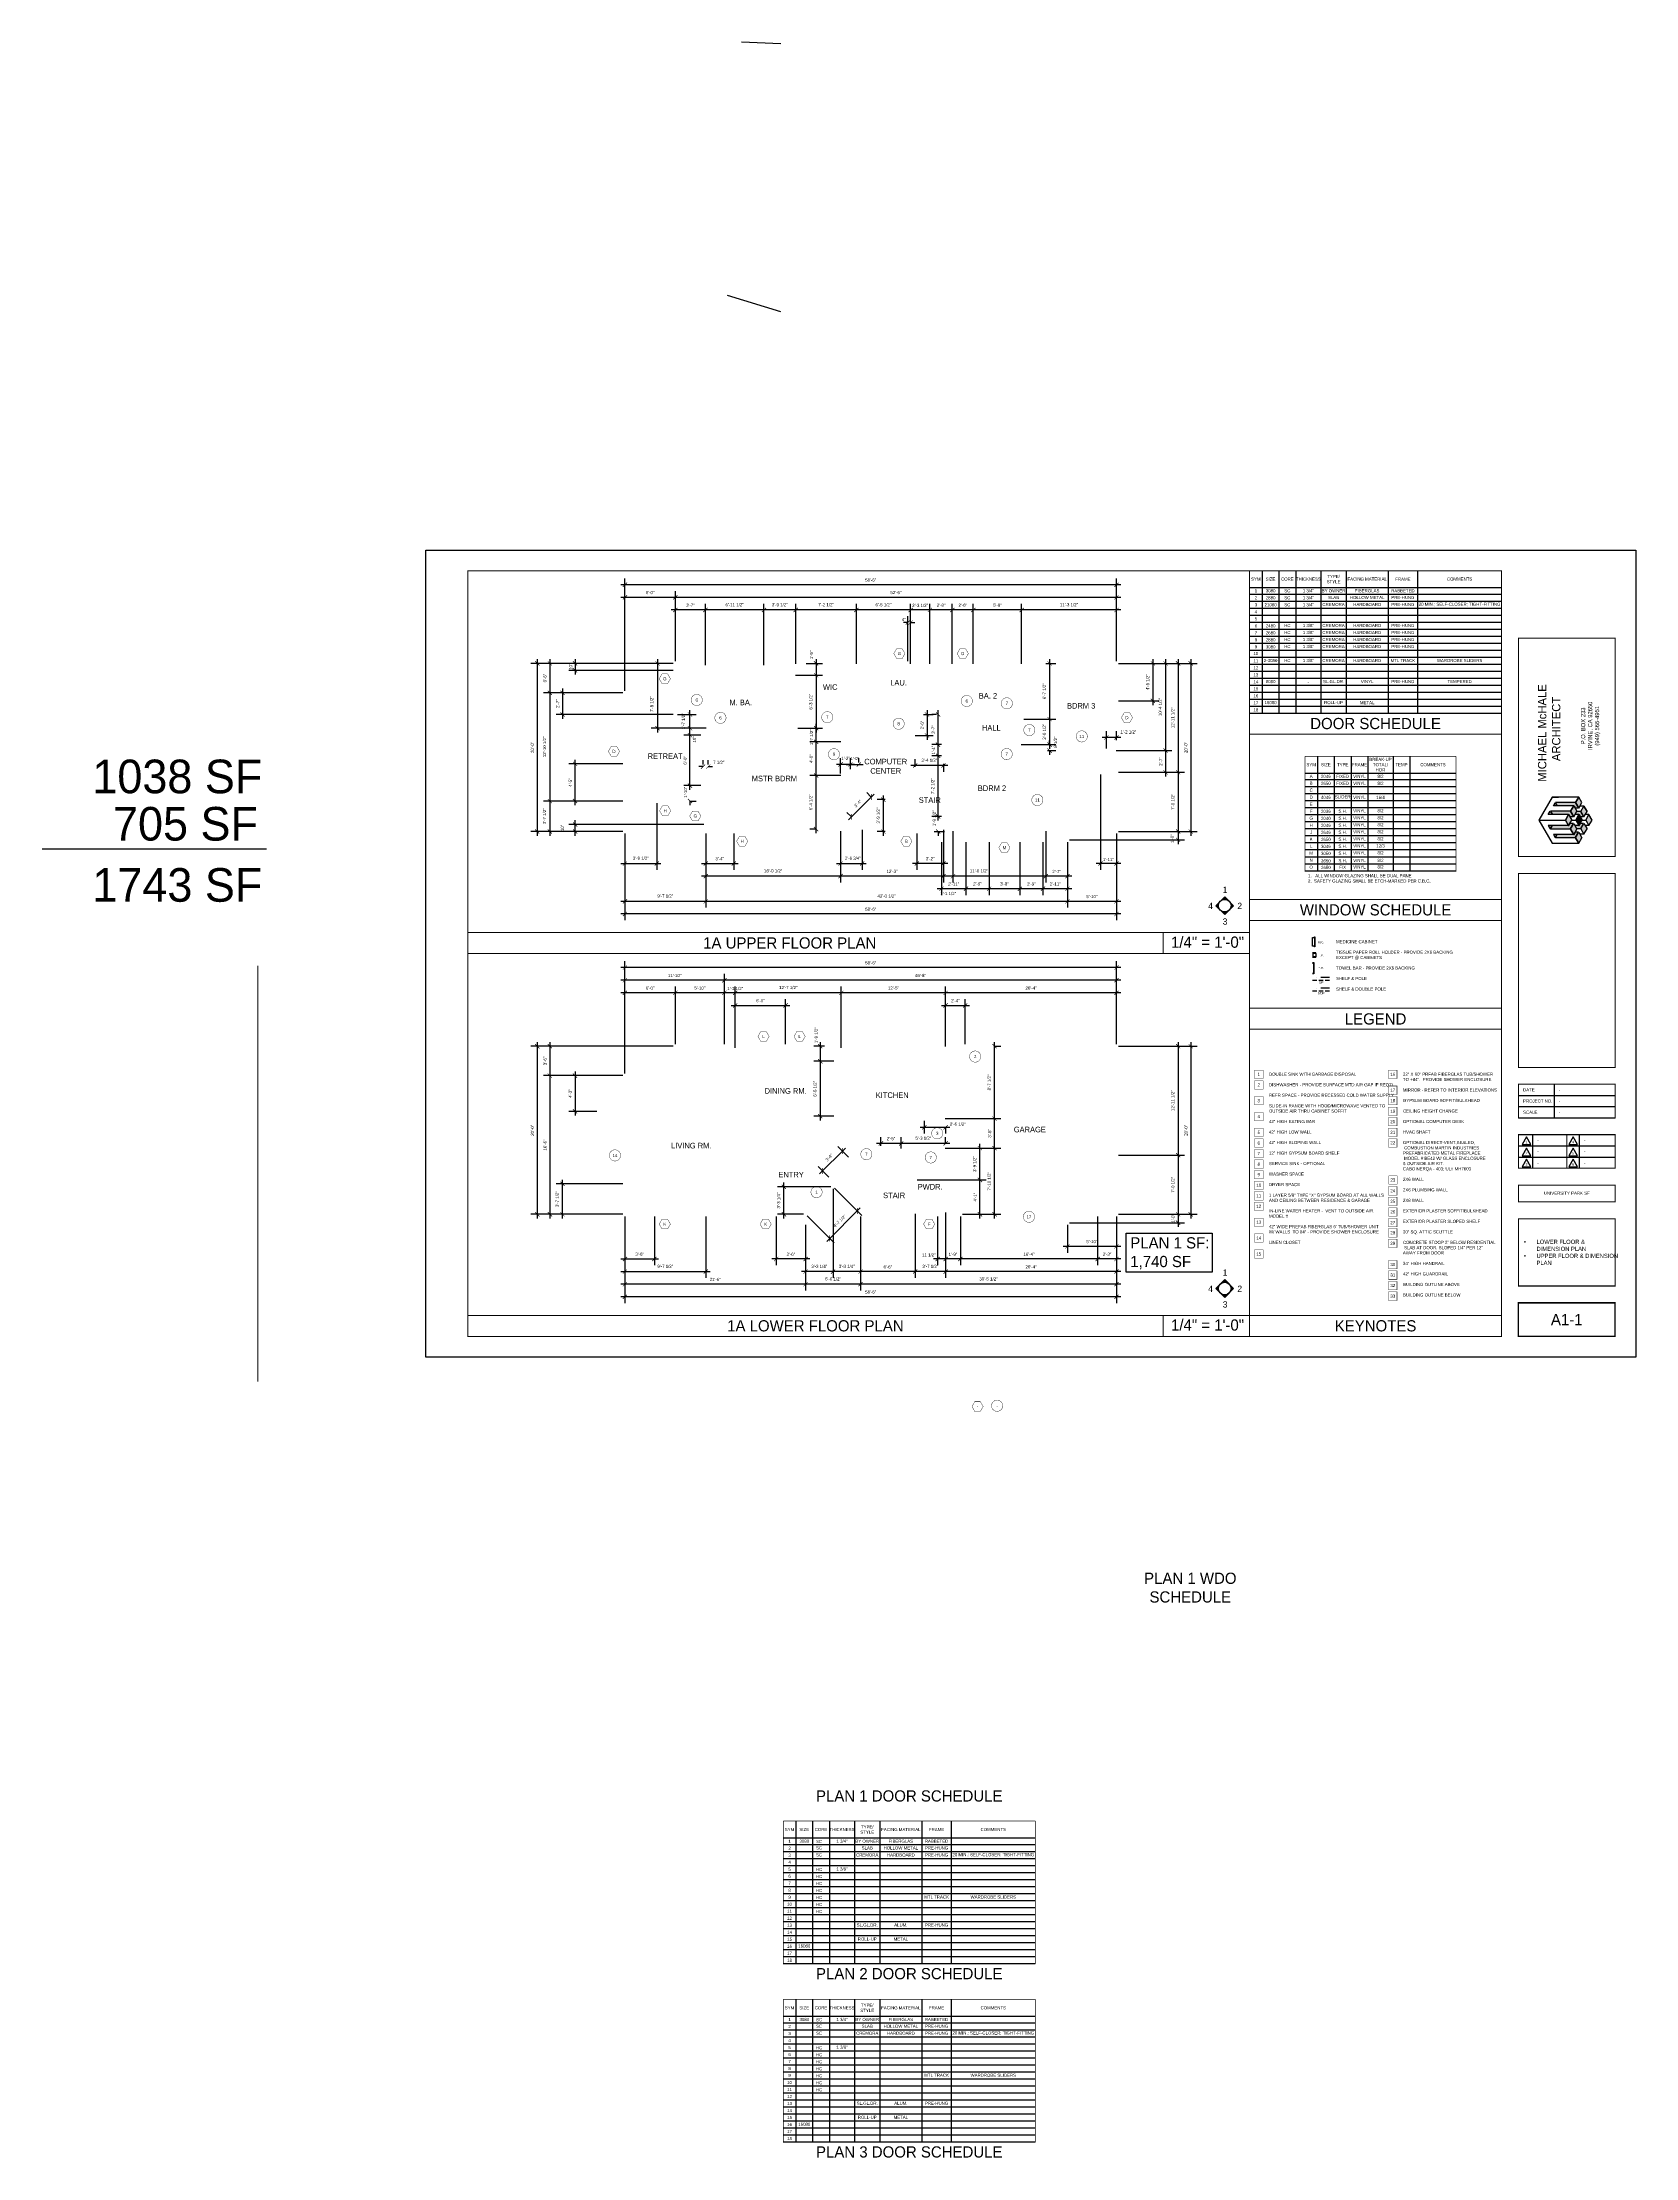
# Model space of a CAD drawing. Extents: x -2276 to 0, y -2295 to 725.
import ezdxf
from ezdxf.enums import TextEntityAlignment as Align

# ---------------------------------------------------------------- set-up
doc = ezdxf.new("R2010")
doc.units = 0
doc.header["$LTSCALE"] = 48
doc.header["$MEASUREMENT"] = 0
doc.header["$PDMODE"] = 3
doc.header["$PDSIZE"] = -2
doc.linetypes.add('DASHDOT2', pattern=[0.5, 0.25, -0.125, 0, -0.125])
doc.linetypes.add('HIDDEN2', pattern=[0.1875, 0.125, -0.0625])
doc.layers.get('0').update_dxf_attribs({"linetype": 'CONTINUOUS'})
doc.layers.get('DEFPOINTS').update_dxf_attribs({"linetype": 'CONTINUOUS'})
for name, color, linetype, lineweight in [('24X36TB', 7, 'CONTINUOUS', 30), ('A-MISC1', 1, 'CONTINUOUS', 25), ('A-MISC2', 1, 'CONTINUOUS', 25)]:
    doc.layers.add(name, color=color, linetype=linetype, lineweight=lineweight)
for name, color, linetype in [('A-DIMS', 3, 'CONTINUOUS'), ('A-MISC', 6, 'CONTINUOUS'), ('A-POLE', 3, 'HIDDEN2'), ('A-SYM', 2, 'CONTINUOUS'), ('A-SYM TEXT', 3, 'CONTINUOUS'), ('A-SYMTEXT', 3, 'CONTINUOUS'), ('A-TEXT', 3, 'CONTINUOUS'), ('A_DR_SCH_TXT', 3, 'CONTINUOUS'), ('A_UTILITY', 4, 'CONTINUOUS'), ('A_WDO_SCH', 7, 'CONTINUOUS'), ('A_WDO_SCH_TXT', 3, 'CONTINUOUS'), ('AA-MISC', 6, 'CONTINUOUS'), ('TB-text', 3, 'CONTINUOUS')]:
    doc.layers.add(name, color=color, linetype=linetype)
doc.styles.get("Standard").update_dxf_attribs({"font": 'ERASMD.TTF', "height": 4.5})
doc.dimstyles.new('ARCHITECTURE', dxfattribs={"dimscale": 48, "dimtxt": 0.18, "dimasz": 0.125, "dimexe": 0.1875, "dimexo": 0.0625, "dimgap": 0.09375, "dimtad": 1, "dimdec": 4, "dimzin": 3, "dimdsep": 46, "dimlunit": 4, "dimtxsty": 'Standard', "dimblk1": 'ARCHTICK', "dimblk2": 'ARCHTICK', "dimsah": 1, "dimcen": 0.09375, "dimdle": 0.125, "dimclrd": 1, "dimclre": 1, "dimclrt": 3, "dimadec": 0, "dimazin": 0, "dimtfac": 1, "dimtdec": 4, "dimtofl": 0, "dimtmove": 2, "dimatfit": 3, "dimldrblk": 'ARCHTICK', "dimfxl": 1, "dimfrac": 2, "dimtolj": 1, "dimtzin": 0, "dimarcsym": 0})

# ---------------------------------------------------------------- blocks, each defined once
blk = doc.blocks.new('A$C2A811E11')
at = {"layer": 'TB-text'}
h = blk.add_hatch(color=256, dxfattribs=at)
h.paths.add_polyline_path([(-55.9, -198.9), (-56.4, -199.7), (-51.9, -207.5), (-47.4, -199.7), (-51.9, -191.9)])
h.paths.add_polyline_path([(-61.2, -208.2), (-61.4, -208.4), (-63.4, -211.8), (-63.5, -212.1), (-59, -219.9), (-54.5, -212.1), (-59, -204.3)])
h.paths.add_polyline_path([(-66.4, -217), (-70.9, -224.8), (-66.4, -232.6), (-61.9, -224.8)])
h.paths.add_polyline_path([(-59, -229.8), (-63.5, -237.6), (-59, -245.4), (-54.5, -237.6)])
h.paths.add_polyline_path([(-56.4, -250), (-51.9, -257.7), (-47.4, -250), (-51.9, -242.2)])
h.paths.add_polyline_path([(-49, -237.2), (-44.5, -245), (-40, -237.2), (-44.5, -229.4)])
h.paths.add_polyline_path([(-41.9, -224.8), (-37.4, -232.6), (-32.9, -224.8), (-37.4, -217)])
h.paths.add_polyline_path([(-49, -212.5), (-44.5, -220.3), (-40, -212.5), (-44.5, -204.7)])
h.paths.add_polyline_path([(-49.3, -229.4), (-51.2, -232.6), (-51.6, -232.6), (-57.4, -232.6), (-54.7, -237.2), (-49.4, -237.2), (-44.9, -229.4)])
h.paths.add_polyline_path([(-49.4, -212.5), (-54.7, -212.5), (-57.4, -217), (-51.6, -217), (-51.2, -217), (-49.3, -220.3), (-44.9, -220.3)])
h.paths.add_polyline_path([(-85.2, -199.7), (-82.5, -204.3), (-59, -204.3), (-58.6, -204.3), (-56.7, -207.5), (-52.3, -207.5), (-56.8, -199.7)])
h.paths.add_polyline_path([(-88, -204.3), (-82.9, -204.3), (-85.5, -199.9)])
h.paths.add_polyline_path([(-92.3, -212.1), (-89.4, -217), (-66.4, -217), (-66, -217), (-64.3, -219.9), (-59.4, -219.9), (-63.9, -212.1)])
h.paths.add_polyline_path([(-92.6, -212.2), (-95.4, -217), (-89.8, -217)])
h.paths.add_polyline_path([(-89.4, -232.6), (-92.3, -237.6), (-63.9, -237.6), (-59.4, -229.8), (-64.3, -229.8), (-66, -232.6), (-66.4, -232.6)])
h.paths.add_polyline_path([(-95.4, -232.6), (-92.6, -237.4), (-89.8, -232.6)])
h.paths.add_polyline_path([(-82.5, -245.4), (-85.2, -250), (-56.8, -250), (-52.3, -242.2), (-56.7, -242.2), (-58.6, -245.4), (-59, -245.4)])
h.paths.add_polyline_path([(-88, -245.4), (-85.5, -249.8), (-82.9, -245.4)])
blk.add_hatch(color=256, dxfattribs=at).paths.add_polyline_path([(-56.1, -224.8), (-51.6, -232.6), (-47.1, -224.8), (-51.6, -217)])
for p, q in [((-89.9, -191.9), (-108.9, -224.8)), ((-51.9, -191.9), (-89.9, -191.9)), ((-89.9, -191.9), (-80.9, -191.9)), ((-89.9, -191.9), (-80.9, -191.9)), ((-85.5, -199.9), (-88, -204.3)), ((-88, -204.3), (-85.5, -199.9)), ((-82.9, -204.3), (-88, -204.3)), ((-82.9, -204.3), (-88, -204.3)), ((-85.5, -199.9), (-82.9, -204.3)), ((-85.5, -199.9), (-85.5, -199.9)), ((-56.8, -199.7), (-85.2, -199.7)), ((-56.8, -199.7), (-85.2, -199.7)), ((-85.2, -199.7), (-82.5, -204.3)), ((-59, -204.3), (-82.5, -204.3)), ((-59, -204.3), (-82.5, -204.3)), ((-63.5, -212.1), (-59, -204.3)), ((-59, -204.3), (-63.5, -212.1)), ((-59, -204.3), (-63.5, -212.1)), ((-59, -204.3), (-63.5, -212.1)), ((-59, -204.3), (-63.5, -212.1)), ((-59, -204.3), (-63.5, -212.1)), ((-59, -204.3), (-63.5, -212.1)), ((-63.5, -212.1), (-59, -204.3)), ((-61.2, -208.2), (-63.5, -212.1)), ((-61.2, -208.2), (-63.5, -212.1)), ((-61.2, -208.2), (-63.5, -212.1)), ((-61.2, -208.2), (-63.5, -212.1)), ((-61.4, -208.4), (-63.4, -211.8)), ((-61.4, -208.4), (-63.4, -211.8)), ((-61.4, -208.4), (-63.4, -211.8)), ((-61.4, -208.4), (-63.4, -211.8)), ((-61.4, -208.4), (-63.4, -211.8)), ((-61.4, -208.4), (-63.4, -211.8)), ((-62.4, -210.1), (-60.1, -206.2)), ((-62.4, -210.1), (-60.1, -206.2)), ((-62.4, -210.1), (-60.1, -206.2)), ((-62.4, -210.1), (-60.1, -206.2)), ((-61.4, -208.4), (-59.4, -204.9)), ((-61.4, -208.4), (-59.4, -204.9)), ((-61.4, -208.4), (-59.4, -204.9)), ((-61.4, -208.4), (-59.4, -204.9)), ((-61.4, -208.4), (-59.4, -204.9)), ((-61.4, -208.4), (-59.4, -204.9)), ((-61.2, -208.2), (-59, -204.3)), ((-61.2, -208.2), (-59, -204.3)), ((-61.2, -208.2), (-59, -204.3)), ((-61.2, -208.2), (-59, -204.3)), ((-59, -204.3), (-54.5, -212.1)), ((-59, -204.3), (-54.5, -212.1)), ((-59, -204.3), (-58.6, -204.3)), ((-58.6, -204.3), (-56.7, -207.5)), ((-56.8, -199.7), (-52.3, -207.5)), ((-52.3, -207.5), (-56.7, -207.5)), ((-52.3, -207.5), (-56.7, -207.5)), ((-51.9, -191.9), (-56.4, -199.7)), ((-51.9, -191.9), (-56.4, -199.7)), ((-51.9, -191.9), (-56.4, -199.7)), ((-51.9, -191.9), (-56.4, -199.7)), ((-51.9, -191.9), (-56.4, -199.7)), ((-51.9, -191.9), (-56.4, -199.7)), ((-56.4, -199.7), (-51.9, -191.9)), ((-56.4, -199.7), (-51.9, -191.9)), ((-51.9, -191.9), (-56.4, -199.7)), ((-51.9, -191.9), (-56.4, -199.7)), ((-51.9, -191.9), (-56.4, -199.7)), ((-51.9, -191.9), (-56.4, -199.7)), ((-56.4, -199.7), (-51.9, -207.5)), ((-56.4, -199.7), (-51.9, -207.5)), ((-51.9, -191.9), (-55.9, -198.9)), ((-51.9, -191.9), (-55.9, -198.9)), ((-51.9, -191.9), (-55.9, -198.9)), ((-51.9, -191.9), (-55.9, -198.9)), ((-51.9, -191.9), (-55.9, -198.9)), ((-51.9, -191.9), (-55.9, -198.9)), ((-47.4, -199.7), (-51.9, -191.9)), ((-47.4, -199.7), (-51.9, -191.9)), ((-51.9, -207.5), (-47.4, -199.7)), ((-51.9, -207.5), (-47.4, -199.7)), ((-44.5, -204.7), (-50.2, -204.7)), ((-44.5, -204.7), (-50.2, -204.7)), ((-49, -212.5), (-44.5, -204.7)), ((-49, -212.5), (-44.5, -204.7)), ((-40, -212.5), (-44.5, -204.7)), ((-44.5, -204.7), (-40, -212.5)), ((-40, -212.5), (-44.5, -204.7)), ((-108.9, -224.8), (-70.9, -224.8)), ((-108.9, -224.8), (-70.9, -224.8)), ((-108.9, -224.8), (-70.9, -224.8)), ((-108.9, -224.8), (-70.9, -224.8)), ((-108.9, -224.8), (-70.9, -224.8)), ((-108.9, -224.8), (-70.9, -224.8)), ((-108.9, -224.8), (-70.9, -224.8)), ((-108.9, -224.8), (-70.9, -224.8)), ((-108.9, -224.8), (-89.9, -257.7)), ((-108.9, -224.8), (-99.9, -224.8)), ((-108.9, -224.8), (-99.9, -224.8)), ((-95.4, -217), (-92.6, -212.2)), ((-89.8, -217), (-95.4, -217)), ((-89.8, -217), (-95.4, -217)), ((-95.4, -232.6), (-92.6, -237.4)), ((-89.8, -232.6), (-95.4, -232.6)), ((-92.6, -212.2), (-89.8, -217)), ((-92.6, -237.4), (-89.8, -232.6)), ((-92.3, -212.1), (-89.4, -217)), ((-63.9, -212.1), (-92.3, -212.1)), ((-63.9, -212.1), (-92.3, -212.1)), ((-92.3, -237.6), (-89.4, -232.6)), ((-63.9, -237.6), (-92.3, -237.6)), ((-66.4, -217), (-89.4, -217)), ((-66.4, -217), (-89.4, -217)), ((-66.4, -232.6), (-89.4, -232.6)), ((-70.9, -224.8), (-66.4, -217)), ((-70.9, -224.8), (-66.4, -217)), ((-66.4, -217), (-70.9, -224.8)), ((-66.4, -217), (-70.9, -224.8)), ((-66.4, -217), (-70.9, -224.8)), ((-66.4, -217), (-70.9, -224.8)), ((-66.4, -217), (-70.9, -224.8)), ((-66.4, -217), (-70.9, -224.8)), ((-70.9, -224.8), (-66.4, -217)), ((-70.9, -224.8), (-66.4, -217)), ((-70.9, -224.8), (-66.9, -217.9)), ((-70.9, -224.8), (-66.9, -217.9)), ((-70.9, -224.8), (-66.9, -217.9)), ((-70.9, -224.8), (-66.9, -217.9)), ((-70.9, -224.8), (-66.9, -217.9)), ((-70.9, -224.8), (-66.9, -217.9)), ((-70.9, -224.8), (-66.9, -217.9)), ((-70.9, -224.8), (-66.9, -217.9)), ((-70.9, -224.8), (-66.9, -231.8)), ((-70.9, -224.8), (-66.4, -232.6)), ((-70.9, -224.8), (-66.9, -231.8)), ((-70.9, -224.8), (-66.9, -231.8)), ((-70.9, -224.8), (-66.4, -232.6)), ((-70.9, -224.8), (-66.9, -231.8)), ((-66.4, -232.6), (-70.9, -224.8)), ((-66.4, -232.6), (-70.9, -224.8)), ((-66.4, -217), (-61.9, -224.8)), ((-66.4, -217), (-61.9, -224.8)), ((-66.4, -217), (-66, -217)), ((-66.4, -232.6), (-61.9, -224.8)), ((-66.4, -232.6), (-66, -232.6)), ((-66, -217), (-64.3, -219.9)), ((-66, -232.6), (-64.3, -229.8)), ((-59.4, -219.9), (-64.3, -219.9)), ((-59.4, -219.9), (-64.3, -219.9)), ((-59.4, -229.8), (-64.3, -229.8)), ((-59.4, -229.8), (-64.3, -229.8)), ((-63.9, -212.1), (-59.4, -219.9)), ((-63.9, -237.6), (-59.4, -229.8)), ((-63.5, -212.1), (-59, -219.9)), ((-63.5, -212.1), (-59, -219.9)), ((-63.5, -237.6), (-59, -229.8)), ((-63.5, -237.6), (-59, -245.4)), ((-59, -245.4), (-63.5, -237.6)), ((-59, -245.4), (-63.5, -237.6)), ((-61.2, -241.5), (-63.5, -237.6)), ((-61.2, -241.5), (-63.5, -237.6)), ((-61.4, -241.3), (-63.4, -237.8)), ((-61.4, -241.3), (-63.4, -237.8)), ((-62.4, -239.6), (-60.1, -243.5)), ((-62.4, -239.6), (-60.1, -243.5)), ((-61.9, -224.8), (-56.1, -224.8)), ((-61.9, -224.8), (-56.1, -224.8)), ((-61.4, -241.3), (-59.4, -244.8)), ((-61.4, -241.3), (-59.4, -244.8)), ((-61.2, -241.5), (-59, -245.4)), ((-61.2, -241.5), (-59, -245.4)), ((-59, -219.9), (-54.5, -212.1)), ((-59, -219.9), (-54.5, -212.1)), ((-59, -229.8), (-54.5, -237.6)), ((-59, -245.4), (-54.5, -237.6)), ((-51.6, -217), (-57.4, -217)), ((-51.6, -217), (-57.4, -217)), ((-51.6, -232.6), (-57.4, -232.6)), ((-56.1, -224.8), (-51.6, -217)), ((-56.1, -224.8), (-51.6, -217)), ((-56.1, -224.8), (-51.6, -232.6)), ((-49.4, -212.5), (-54.7, -212.5)), ((-49.4, -212.5), (-54.7, -212.5)), ((-49.4, -237.2), (-54.7, -237.2)), ((-51.6, -217), (-47.1, -224.8)), ((-51.6, -217), (-47.1, -224.8)), ((-51.6, -217), (-51.2, -217)), ((-51.6, -232.6), (-47.1, -224.8)), ((-51.6, -232.6), (-51.2, -232.6)), ((-51.2, -217), (-49.3, -220.3)), ((-51.2, -232.6), (-49.3, -229.4)), ((-49.4, -212.5), (-44.9, -220.3)), ((-49.4, -237.2), (-44.9, -229.4)), ((-44.9, -220.3), (-49.3, -220.3)), ((-44.9, -220.3), (-49.3, -220.3)), ((-44.9, -229.4), (-49.3, -229.4)), ((-44.9, -229.4), (-49.3, -229.4)), ((-49, -212.5), (-44.5, -220.3)), ((-49, -212.5), (-44.5, -220.3)), ((-49, -237.2), (-44.5, -229.4)), ((-49, -237.2), (-44.5, -245)), ((-47.1, -224.8), (-41.9, -224.8)), ((-47.1, -224.8), (-41.9, -224.8)), ((-44.5, -220.3), (-40, -212.5)), ((-44.5, -220.3), (-40, -212.5)), ((-44.5, -229.4), (-40, -237.2)), ((-44.5, -245), (-40, -237.2)), ((-37.4, -217), (-42.6, -217)), ((-37.4, -217), (-42.6, -217)), ((-37.4, -232.6), (-42.6, -232.6)), ((-41.9, -224.8), (-37.4, -217)), ((-41.9, -224.8), (-37.4, -217)), ((-41.9, -224.8), (-37.4, -232.6)), ((-32.9, -224.8), (-37.4, -217)), ((-32.9, -224.8), (-37.4, -217)), ((-37.4, -232.6), (-32.9, -224.8)), ((-89.9, -257.7), (-51.9, -257.7)), ((-89.9, -257.7), (-80.9, -257.7)), ((-82.9, -245.4), (-88, -245.4)), ((-88, -245.4), (-85.5, -249.8)), ((-85.5, -249.8), (-82.9, -245.4)), ((-85.5, -249.8), (-85.5, -249.8)), ((-85.2, -250), (-82.5, -245.4)), ((-56.8, -250), (-85.2, -250)), ((-59, -245.4), (-82.5, -245.4)), ((-59, -245.4), (-58.6, -245.4)), ((-58.6, -245.4), (-56.7, -242.2)), ((-56.8, -250), (-52.3, -242.2)), ((-52.3, -242.2), (-56.7, -242.2)), ((-56.4, -250), (-51.9, -242.2)), ((-51.9, -257.7), (-56.4, -250)), ((-51.9, -257.7), (-56.4, -250)), ((-51.9, -257.7), (-56.4, -250)), ((-51.9, -257.7), (-56.4, -250)), ((-56.4, -250), (-51.9, -257.7)), ((-51.9, -257.7), (-55.9, -250.8)), ((-51.9, -257.7), (-55.9, -250.8)), ((-51.9, -242.2), (-47.4, -250)), ((-51.9, -257.7), (-47.4, -250)), ((-44.5, -245), (-50.2, -245))]:
    blk.add_line(p, q, dxfattribs=at)
for s, p in [('MICHAEL McHALE ', (-98.1, -170)), ('ARCHITECT', (-78.1, -140.6))]:
    blk.add_text(s, height=12, rotation=90, dxfattribs=at).set_placement(p)
for s, p in [('IRVINE, CA 92650', (-32.6, -90.2)), ('P.O. BOX 233', (-42.6, -90.3)), ('(949) 566-4951', (-22.7, -90.2))]:
    blk.add_text(s, height=6, rotation=90, dxfattribs=at).set_placement(p, align=Align.CENTER)
blk = doc.blocks.new('_ARCHTICK')
at = {"color": 0, "linetype": 'ByBlock', "const_width": 0.15}
blk.add_lwpolyline([(-0.5, -0.5), (0.5, 0.5)], dxfattribs=at)
blk = doc.blocks.new('*D9')
at = {"layer": 'A-DIMS', "color": 1, "lineweight": -2}
for p, q in [((-1443.5, -951.2), (-1443.5, -1075)), ((-741.5, -951.2), (-741.5, -1075)), ((-735.5, -1066), (-1449.5, -1066))]:
    blk.add_line(p, q, dxfattribs=at)
at = {"layer": 'DEFPOINTS', "color": 0}
for p in [(-1443.5, -948.2), (-741.5, -948.2), (-1443.5, -1066)]:
    blk.add_point(p, dxfattribs=at)
at = {"layer": 'A-DIMS', "color": 1, "lineweight": -2, "xscale": 6, "yscale": 6, "zscale": 6, "rotation": 180}
blk.add_blockref('_ARCHTICK', (-1443.5, -1066), dxfattribs=at)
at = {"layer": 'A-DIMS', "color": 1, "lineweight": -2, "xscale": 6, "yscale": 6, "zscale": 6}
blk.add_blockref('_ARCHTICK', (-741.5, -1066), dxfattribs=at)
at = {"layer": 'A-DIMS', "color": 3, "insert": (-1092.5, -1059.2), "char_height": 4.5, "attachment_point": 5}
blk.add_mtext('\\A1;58\'-6"', dxfattribs=at)
blk = doc.blocks.new('*D10')
at = {"layer": 'A-DIMS', "color": 1, "lineweight": -2}
for p, q in [((-735.5, -596.1), (-1449.5, -596.1)), ((-1443.5, -747.3), (-1443.5, -587.1)), ((-741.5, -705.3), (-741.5, -587.1))]:
    blk.add_line(p, q, dxfattribs=at)
at = {"layer": 'DEFPOINTS', "color": 0}
for p in [(-1443.5, -596.1), (-741.5, -708.3), (-1443.5, -750.3)]:
    blk.add_point(p, dxfattribs=at)
at = {"layer": 'A-DIMS', "color": 1, "lineweight": -2, "xscale": 6, "yscale": 6, "zscale": 6, "rotation": 180}
blk.add_blockref('_ARCHTICK', (-1443.5, -596.1), dxfattribs=at)
at = {"layer": 'A-DIMS', "color": 1, "lineweight": -2, "xscale": 6, "yscale": 6, "zscale": 6}
blk.add_blockref('_ARCHTICK', (-741.5, -596.1), dxfattribs=at)
at = {"layer": 'A-DIMS', "color": 3, "insert": (-1092.5, -589.3), "char_height": 4.5, "attachment_point": 5}
blk.add_mtext('\\A1;58\'-6"', dxfattribs=at)
blk = doc.blocks.new('*D11')
at = {"layer": 'A-DIMS', "color": 1, "lineweight": -2}
for p, q in [((-735.5, -614.1), (-1307.5, -614.1)), ((-1301.5, -705.3), (-1301.5, -605.1)), ((-741.5, -705.3), (-741.5, -605.1))]:
    blk.add_line(p, q, dxfattribs=at)
at = {"layer": 'DEFPOINTS', "color": 0}
for p in [(-1301.5, -614.1), (-1301.5, -708.3), (-741.5, -708.3)]:
    blk.add_point(p, dxfattribs=at)
at = {"layer": 'A-DIMS', "color": 1, "lineweight": -2, "xscale": 6, "yscale": 6, "zscale": 6, "rotation": 180}
blk.add_blockref('_ARCHTICK', (-1301.5, -614.1), dxfattribs=at)
at = {"layer": 'A-DIMS', "color": 1, "lineweight": -2, "xscale": 6, "yscale": 6, "zscale": 6}
blk.add_blockref('_ARCHTICK', (-741.5, -614.1), dxfattribs=at)
at = {"layer": 'A-DIMS', "color": 3, "insert": (-1021.5, -607.3), "char_height": 4.5, "attachment_point": 5}
blk.add_mtext('\\A1;46\'-8"', dxfattribs=at)
blk = doc.blocks.new('*D12')
at = {"layer": 'A-DIMS', "color": 1, "lineweight": -2}
for p, q in [((-1295.5, -614.1), (-1449.5, -614.1)), ((-1443.5, -747.3), (-1443.5, -605.1)), ((-1301.5, -705.3), (-1301.5, -605.1))]:
    blk.add_line(p, q, dxfattribs=at)
at = {"layer": 'DEFPOINTS', "color": 0}
for p in [(-1443.5, -614.1), (-1301.5, -708.3), (-1443.5, -750.3)]:
    blk.add_point(p, dxfattribs=at)
at = {"layer": 'A-DIMS', "color": 1, "lineweight": -2, "xscale": 6, "yscale": 6, "zscale": 6, "rotation": 180}
blk.add_blockref('_ARCHTICK', (-1443.5, -614.1), dxfattribs=at)
at = {"layer": 'A-DIMS', "color": 1, "lineweight": -2, "xscale": 6, "yscale": 6, "zscale": 6}
blk.add_blockref('_ARCHTICK', (-1301.5, -614.1), dxfattribs=at)
at = {"layer": 'A-DIMS', "color": 3, "insert": (-1372.5, -607.3), "char_height": 4.5, "attachment_point": 5}
blk.add_mtext('\\A1;11\'-10"', dxfattribs=at)
blk = doc.blocks.new('*D13')
at = {"layer": 'A-DIMS', "color": 1, "lineweight": -2}
for p, q in [((-735.5, -632.1), (-991.5, -632.1)), ((-985.5, -708.8), (-985.5, -623.1)), ((-741.5, -705.3), (-741.5, -623.1))]:
    blk.add_line(p, q, dxfattribs=at)
at = {"layer": 'DEFPOINTS', "color": 0}
for p in [(-985.5, -632.1), (-985.5, -711.8), (-741.5, -708.3)]:
    blk.add_point(p, dxfattribs=at)
at = {"layer": 'A-DIMS', "color": 1, "lineweight": -2, "xscale": 6, "yscale": 6, "zscale": 6, "rotation": 180}
blk.add_blockref('_ARCHTICK', (-985.5, -632.1), dxfattribs=at)
at = {"layer": 'A-DIMS', "color": 1, "lineweight": -2, "xscale": 6, "yscale": 6, "zscale": 6}
blk.add_blockref('_ARCHTICK', (-741.5, -632.1), dxfattribs=at)
at = {"layer": 'A-DIMS', "color": 3, "insert": (-863.5, -625.3), "char_height": 4.5, "attachment_point": 5}
blk.add_mtext('\\A1;20\'-4"', dxfattribs=at)
blk = doc.blocks.new('*D14')
at = {"layer": 'A-DIMS', "color": 1, "lineweight": -2}
for p, q in [((-979.5, -632.1), (-1140.5, -632.1)), ((-1134.5, -710.8), (-1134.5, -623.1)), ((-985.5, -708.8), (-985.5, -623.1))]:
    blk.add_line(p, q, dxfattribs=at)
at = {"layer": 'DEFPOINTS', "color": 0}
for p in [(-1134.5, -632.1), (-1134.5, -713.8), (-985.5, -711.8)]:
    blk.add_point(p, dxfattribs=at)
at = {"layer": 'A-DIMS', "color": 1, "lineweight": -2, "xscale": 6, "yscale": 6, "zscale": 6, "rotation": 180}
blk.add_blockref('_ARCHTICK', (-1134.5, -632.1), dxfattribs=at)
at = {"layer": 'A-DIMS', "color": 1, "lineweight": -2, "xscale": 6, "yscale": 6, "zscale": 6}
blk.add_blockref('_ARCHTICK', (-985.5, -632.1), dxfattribs=at)
at = {"layer": 'A-DIMS', "color": 3, "insert": (-1060, -625.3), "char_height": 4.5, "attachment_point": 5}
blk.add_mtext('\\A1;12\'-5"', dxfattribs=at)
blk = doc.blocks.new('*D15')
at = {"layer": 'A-DIMS', "color": 1, "lineweight": -2}
for p, q in [((-1128.5, -632.1), (-1292, -632.1)), ((-1286, -710.8), (-1286, -623.1)), ((-1134.5, -710.8), (-1134.5, -623.1))]:
    blk.add_line(p, q, dxfattribs=at)
at = {"layer": 'DEFPOINTS', "color": 0}
for p in [(-1286, -632.1), (-1286, -713.8), (-1134.5, -713.8)]:
    blk.add_point(p, dxfattribs=at)
at = {"layer": 'A-DIMS', "color": 1, "lineweight": -2, "xscale": 6, "yscale": 6, "zscale": 6, "rotation": 180}
blk.add_blockref('_ARCHTICK', (-1286, -632.1), dxfattribs=at)
at = {"layer": 'A-DIMS', "color": 1, "lineweight": -2, "xscale": 6, "yscale": 6, "zscale": 6}
blk.add_blockref('_ARCHTICK', (-1134.5, -632.1), dxfattribs=at)
at = {"layer": 'A-DIMS', "color": 3, "insert": (-1210.3, -624.6), "char_height": 4.5, "attachment_point": 5}
blk.add_mtext('\\A1;12\'-7 1/2"', dxfattribs=at)
blk = doc.blocks.new('*D16')
at = {"layer": 'A-DIMS', "color": 1, "lineweight": -2}
for p, q in [((-1280, -632.1), (-1307.5, -632.1)), ((-1301.5, -705.3), (-1301.5, -623.1)), ((-1286, -710.8), (-1286, -623.1))]:
    blk.add_line(p, q, dxfattribs=at)
at = {"layer": 'DEFPOINTS', "color": 0}
for p in [(-1301.5, -632.1), (-1301.5, -708.3), (-1286, -713.8)]:
    blk.add_point(p, dxfattribs=at)
at = {"layer": 'A-DIMS', "color": 1, "lineweight": -2, "xscale": 6, "yscale": 6, "zscale": 6, "rotation": 180}
blk.add_blockref('_ARCHTICK', (-1301.5, -632.1), dxfattribs=at)
at = {"layer": 'A-DIMS', "color": 1, "lineweight": -2, "xscale": 6, "yscale": 6, "zscale": 6}
blk.add_blockref('_ARCHTICK', (-1286, -632.1), dxfattribs=at)
at = {"layer": 'A-DIMS', "color": 3, "insert": (-1286, -626), "char_height": 4.5, "attachment_point": 5}
blk.add_mtext('\\A1;1\'-3 1/2"', dxfattribs=at)
blk = doc.blocks.new('*D17')
at = {"layer": 'A-DIMS', "color": 1, "lineweight": -2}
for p, q in [((-1295.5, -632.1), (-1377.5, -632.1)), ((-1371.5, -705.3), (-1371.5, -623.1)), ((-1301.5, -705.3), (-1301.5, -623.1))]:
    blk.add_line(p, q, dxfattribs=at)
at = {"layer": 'DEFPOINTS', "color": 0}
for p in [(-1371.5, -632.1), (-1371.5, -708.3), (-1301.5, -708.3)]:
    blk.add_point(p, dxfattribs=at)
at = {"layer": 'A-DIMS', "color": 1, "lineweight": -2, "xscale": 6, "yscale": 6, "zscale": 6, "rotation": 180}
blk.add_blockref('_ARCHTICK', (-1371.5, -632.1), dxfattribs=at)
at = {"layer": 'A-DIMS', "color": 1, "lineweight": -2, "xscale": 6, "yscale": 6, "zscale": 6}
blk.add_blockref('_ARCHTICK', (-1301.5, -632.1), dxfattribs=at)
at = {"layer": 'A-DIMS', "color": 3, "insert": (-1336.5, -625.3), "char_height": 4.5, "attachment_point": 5}
blk.add_mtext('\\A1;5\'-10"', dxfattribs=at)
blk = doc.blocks.new('*D18')
at = {"layer": 'A-DIMS', "color": 1, "lineweight": -2}
for p, q in [((-1365.5, -632.1), (-1449.5, -632.1)), ((-1443.5, -747.3), (-1443.5, -623.1)), ((-1371.5, -705.3), (-1371.5, -623.1))]:
    blk.add_line(p, q, dxfattribs=at)
at = {"layer": 'DEFPOINTS', "color": 0}
for p in [(-1443.5, -632.1), (-1371.5, -708.3), (-1443.5, -750.3)]:
    blk.add_point(p, dxfattribs=at)
at = {"layer": 'A-DIMS', "color": 1, "lineweight": -2, "xscale": 6, "yscale": 6, "zscale": 6, "rotation": 180}
blk.add_blockref('_ARCHTICK', (-1443.5, -632.1), dxfattribs=at)
at = {"layer": 'A-DIMS', "color": 1, "lineweight": -2, "xscale": 6, "yscale": 6, "zscale": 6}
blk.add_blockref('_ARCHTICK', (-1371.5, -632.1), dxfattribs=at)
at = {"layer": 'A-DIMS', "color": 3, "insert": (-1407.5, -625.3), "char_height": 4.5, "attachment_point": 5}
blk.add_mtext('\\A1;6\'-0"', dxfattribs=at)
blk = doc.blocks.new('*D19')
at = {"layer": 'A-DIMS', "color": 1, "lineweight": -2}
for p, q in [((-991.5, -650.1), (-951.5, -650.1)), ((-985.5, -708.8), (-985.5, -641.1)), ((-957.5, -705.3), (-957.5, -641.1))]:
    blk.add_line(p, q, dxfattribs=at)
at = {"layer": 'DEFPOINTS', "color": 0}
for p in [(-957.5, -650.1), (-985.5, -711.8), (-957.5, -708.3)]:
    blk.add_point(p, dxfattribs=at)
at = {"layer": 'A-DIMS', "color": 1, "lineweight": -2, "xscale": 6, "yscale": 6, "zscale": 6, "rotation": 180}
blk.add_blockref('_ARCHTICK', (-985.5, -650.1), dxfattribs=at)
at = {"layer": 'A-DIMS', "color": 1, "lineweight": -2, "xscale": 6, "yscale": 6, "zscale": 6}
blk.add_blockref('_ARCHTICK', (-957.5, -650.1), dxfattribs=at)
at = {"layer": 'A-DIMS', "color": 3, "insert": (-971.5, -643.3), "char_height": 4.5, "attachment_point": 5}
blk.add_mtext('\\A1;2\'-4"', dxfattribs=at)
blk = doc.blocks.new('*D20')
at = {"layer": 'A-DIMS', "color": 1, "lineweight": -2}
for p, q in [((-1292, -650.1), (-1208, -650.1)), ((-1286, -710.8), (-1286, -641.1)), ((-1214, -705.3), (-1214, -641.1))]:
    blk.add_line(p, q, dxfattribs=at)
at = {"layer": 'DEFPOINTS', "color": 0}
for p in [(-1214, -650.1), (-1286, -713.8), (-1214, -708.3)]:
    blk.add_point(p, dxfattribs=at)
at = {"layer": 'A-DIMS', "color": 1, "lineweight": -2, "xscale": 6, "yscale": 6, "zscale": 6, "rotation": 180}
blk.add_blockref('_ARCHTICK', (-1286, -650.1), dxfattribs=at)
at = {"layer": 'A-DIMS', "color": 1, "lineweight": -2, "xscale": 6, "yscale": 6, "zscale": 6}
blk.add_blockref('_ARCHTICK', (-1214, -650.1), dxfattribs=at)
at = {"layer": 'A-DIMS', "color": 3, "insert": (-1250, -643.3), "char_height": 4.5, "attachment_point": 5}
blk.add_mtext('\\A1;6\'-0"', dxfattribs=at)
blk = doc.blocks.new('*D21')
at = {"layer": 'A-DIMS', "color": 1, "lineweight": -2}
for p, q in [((-1107, -951.2), (-1107, -1057)), ((-741.5, -951.2), (-741.5, -1057)), ((-735.5, -1048), (-1113, -1048))]:
    blk.add_line(p, q, dxfattribs=at)
at = {"layer": 'DEFPOINTS', "color": 0}
for p in [(-1107, -948.2), (-741.5, -948.2), (-1107, -1048)]:
    blk.add_point(p, dxfattribs=at)
at = {"layer": 'A-DIMS', "color": 1, "lineweight": -2, "xscale": 6, "yscale": 6, "zscale": 6, "rotation": 180}
blk.add_blockref('_ARCHTICK', (-1107, -1048), dxfattribs=at)
at = {"layer": 'A-DIMS', "color": 1, "lineweight": -2, "xscale": 6, "yscale": 6, "zscale": 6}
blk.add_blockref('_ARCHTICK', (-741.5, -1048), dxfattribs=at)
at = {"layer": 'A-DIMS', "color": 3, "insert": (-924.3, -1040.5), "char_height": 4.5, "attachment_point": 5}
blk.add_mtext('\\A1;30\'-5 1/2"', dxfattribs=at)
blk = doc.blocks.new('*D22')
at = {"layer": 'A-DIMS', "color": 1, "lineweight": -2}
for p, q in [((-1185.5, -963.2), (-1185.5, -1057)), ((-1107, -951.2), (-1107, -1057)), ((-1101, -1048), (-1191.5, -1048))]:
    blk.add_line(p, q, dxfattribs=at)
at = {"layer": 'DEFPOINTS', "color": 0}
for p in [(-1185.5, -960.2), (-1107, -948.2), (-1185.5, -1048)]:
    blk.add_point(p, dxfattribs=at)
at = {"layer": 'A-DIMS', "color": 1, "lineweight": -2, "xscale": 6, "yscale": 6, "zscale": 6, "rotation": 180}
blk.add_blockref('_ARCHTICK', (-1185.5, -1048), dxfattribs=at)
at = {"layer": 'A-DIMS', "color": 1, "lineweight": -2, "xscale": 6, "yscale": 6, "zscale": 6}
blk.add_blockref('_ARCHTICK', (-1107, -1048), dxfattribs=at)
at = {"layer": 'A-DIMS', "color": 3, "insert": (-1146.3, -1040.5), "char_height": 4.5, "attachment_point": 5}
blk.add_mtext('\\A1;6\'-6 1/2"', dxfattribs=at)
blk = doc.blocks.new('*D23')
at = {"layer": 'A-DIMS', "color": 1, "lineweight": -2}
for p, q in [((-1443.5, -951.2), (-1443.5, -1057)), ((-1185.5, -963.2), (-1185.5, -1057)), ((-1179.5, -1048), (-1449.5, -1048))]:
    blk.add_line(p, q, dxfattribs=at)
at = {"layer": 'DEFPOINTS', "color": 0}
for p in [(-1443.5, -948.2), (-1185.5, -960.2), (-1443.5, -1048)]:
    blk.add_point(p, dxfattribs=at)
at = {"layer": 'A-DIMS', "color": 1, "lineweight": -2, "xscale": 6, "yscale": 6, "zscale": 6, "rotation": 180}
blk.add_blockref('_ARCHTICK', (-1443.5, -1048), dxfattribs=at)
at = {"layer": 'A-DIMS', "color": 1, "lineweight": -2, "xscale": 6, "yscale": 6, "zscale": 6}
blk.add_blockref('_ARCHTICK', (-1185.5, -1048), dxfattribs=at)
at = {"layer": 'A-DIMS', "color": 3, "insert": (-1314.5, -1041.2), "char_height": 4.5, "attachment_point": 5}
blk.add_mtext('\\A1;21\'-6"', dxfattribs=at)
blk = doc.blocks.new('*D24')
at = {"layer": 'A-DIMS', "color": 1, "lineweight": -2}
for p, q in [((-985.5, -945.7), (-985.5, -1039)), ((-741.5, -951.2), (-741.5, -1039)), ((-735.5, -1030), (-991.5, -1030))]:
    blk.add_line(p, q, dxfattribs=at)
at = {"layer": 'DEFPOINTS', "color": 0}
for p in [(-985.5, -942.7), (-741.5, -948.2), (-985.5, -1030)]:
    blk.add_point(p, dxfattribs=at)
at = {"layer": 'A-DIMS', "color": 1, "lineweight": -2, "xscale": 6, "yscale": 6, "zscale": 6, "rotation": 180}
blk.add_blockref('_ARCHTICK', (-985.5, -1030), dxfattribs=at)
at = {"layer": 'A-DIMS', "color": 1, "lineweight": -2, "xscale": 6, "yscale": 6, "zscale": 6}
blk.add_blockref('_ARCHTICK', (-741.5, -1030), dxfattribs=at)
at = {"layer": 'A-DIMS', "color": 3, "insert": (-863.5, -1023.2), "char_height": 4.5, "attachment_point": 5}
blk.add_mtext('\\A1;20\'-4"', dxfattribs=at)
blk = doc.blocks.new('*D25')
at = {"layer": 'A-DIMS', "color": 1, "lineweight": -2}
for p, q in [((-1029, -947.7), (-1029, -1039)), ((-985.5, -945.7), (-985.5, -1039)), ((-979.5, -1030), (-1035, -1030))]:
    blk.add_line(p, q, dxfattribs=at)
at = {"layer": 'DEFPOINTS', "color": 0}
for p in [(-1029, -944.7), (-985.5, -942.7), (-1029, -1030)]:
    blk.add_point(p, dxfattribs=at)
at = {"layer": 'A-DIMS', "color": 1, "lineweight": -2, "xscale": 6, "yscale": 6, "zscale": 6, "rotation": 180}
blk.add_blockref('_ARCHTICK', (-1029, -1030), dxfattribs=at)
at = {"layer": 'A-DIMS', "color": 1, "lineweight": -2, "xscale": 6, "yscale": 6, "zscale": 6}
blk.add_blockref('_ARCHTICK', (-985.5, -1030), dxfattribs=at)
at = {"layer": 'A-DIMS', "color": 3, "insert": (-1007.3, -1022.5), "char_height": 4.5, "attachment_point": 5}
blk.add_mtext('\\A1;3\'-7 1/2"', dxfattribs=at)
blk = doc.blocks.new('*D26')
at = {"layer": 'A-DIMS', "color": 1, "lineweight": -2}
for p, q in [((-1107, -963.2), (-1107, -1039)), ((-1029, -947.7), (-1029, -1039)), ((-1023, -1030), (-1113, -1030))]:
    blk.add_line(p, q, dxfattribs=at)
at = {"layer": 'DEFPOINTS', "color": 0}
for p in [(-1107, -960.2), (-1029, -944.7), (-1107, -1030)]:
    blk.add_point(p, dxfattribs=at)
at = {"layer": 'A-DIMS', "color": 1, "lineweight": -2, "xscale": 6, "yscale": 6, "zscale": 6, "rotation": 180}
blk.add_blockref('_ARCHTICK', (-1107, -1030), dxfattribs=at)
at = {"layer": 'A-DIMS', "color": 1, "lineweight": -2, "xscale": 6, "yscale": 6, "zscale": 6}
blk.add_blockref('_ARCHTICK', (-1029, -1030), dxfattribs=at)
at = {"layer": 'A-DIMS', "color": 3, "insert": (-1068, -1023.3), "char_height": 4.5, "attachment_point": 5}
blk.add_mtext('\\A1;6\'-6"', dxfattribs=at)
blk = doc.blocks.new('*D27')
at = {"layer": 'A-DIMS', "color": 1, "lineweight": -2}
for p, q in [((-1146.3, -912), (-1146.3, -1039)), ((-1107, -963.2), (-1107, -1039)), ((-1101, -1030), (-1152.3, -1030))]:
    blk.add_line(p, q, dxfattribs=at)
at = {"layer": 'DEFPOINTS', "color": 0}
for p in [(-1146.3, -909), (-1107, -960.2), (-1146.3, -1030)]:
    blk.add_point(p, dxfattribs=at)
at = {"layer": 'A-DIMS', "color": 1, "lineweight": -2, "xscale": 6, "yscale": 6, "zscale": 6, "rotation": 180}
blk.add_blockref('_ARCHTICK', (-1146.3, -1030), dxfattribs=at)
at = {"layer": 'A-DIMS', "color": 1, "lineweight": -2, "xscale": 6, "yscale": 6, "zscale": 6}
blk.add_blockref('_ARCHTICK', (-1107, -1030), dxfattribs=at)
at = {"layer": 'A-DIMS', "color": 3, "insert": (-1126.7, -1022.5), "char_height": 4.5, "attachment_point": 5}
blk.add_mtext('\\A1;3\'-3 1/4"', dxfattribs=at)
blk = doc.blocks.new('*D28')
at = {"layer": 'A-DIMS', "color": 1, "lineweight": -2}
for p, q in [((-1146.3, -912), (-1146.3, -1039)), ((-1185.5, -963.2), (-1185.5, -1039)), ((-1140.3, -1030), (-1191.5, -1030))]:
    blk.add_line(p, q, dxfattribs=at)
at = {"layer": 'DEFPOINTS', "color": 0}
for p in [(-1146.3, -909), (-1185.5, -960.2), (-1185.5, -1030)]:
    blk.add_point(p, dxfattribs=at)
at = {"layer": 'A-DIMS', "color": 1, "lineweight": -2, "xscale": 6, "yscale": 6, "zscale": 6, "rotation": 180}
blk.add_blockref('_ARCHTICK', (-1185.5, -1030), dxfattribs=at)
at = {"layer": 'A-DIMS', "color": 1, "lineweight": -2, "xscale": 6, "yscale": 6, "zscale": 6}
blk.add_blockref('_ARCHTICK', (-1146.3, -1030), dxfattribs=at)
at = {"layer": 'A-DIMS', "color": 3, "insert": (-1165.9, -1022.5), "char_height": 4.5, "attachment_point": 5}
blk.add_mtext('\\A1;3\'-3 1/4"', dxfattribs=at)
blk = doc.blocks.new('*D29')
at = {"layer": 'A-DIMS', "color": 1, "lineweight": -2}
for p, q in [((-768.5, -951.2), (-768.5, -1021)), ((-741.5, -951.2), (-741.5, -1021)), ((-735.5, -1012), (-774.5, -1012))]:
    blk.add_line(p, q, dxfattribs=at)
at = {"layer": 'DEFPOINTS', "color": 0}
for p in [(-768.5, -948.2), (-741.5, -948.2), (-768.5, -1012)]:
    blk.add_point(p, dxfattribs=at)
at = {"layer": 'A-DIMS', "color": 1, "lineweight": -2, "xscale": 6, "yscale": 6, "zscale": 6, "rotation": 180}
blk.add_blockref('_ARCHTICK', (-768.5, -1012), dxfattribs=at)
at = {"layer": 'A-DIMS', "color": 1, "lineweight": -2, "xscale": 6, "yscale": 6, "zscale": 6}
blk.add_blockref('_ARCHTICK', (-741.5, -1012), dxfattribs=at)
at = {"layer": 'A-DIMS', "color": 3, "insert": (-755, -1005.2), "char_height": 4.5, "attachment_point": 5}
blk.add_mtext('\\A1;2\'-3"', dxfattribs=at)
blk = doc.blocks.new('*D30')
at = {"layer": 'A-DIMS', "color": 1, "lineweight": -2}
for p, q in [((-964.5, -951.2), (-964.5, -1021)), ((-768.5, -951.2), (-768.5, -1021)), ((-762.5, -1012), (-970.5, -1012))]:
    blk.add_line(p, q, dxfattribs=at)
at = {"layer": 'DEFPOINTS', "color": 0}
for p in [(-964.5, -948.2), (-768.5, -948.2), (-964.5, -1012)]:
    blk.add_point(p, dxfattribs=at)
at = {"layer": 'A-DIMS', "color": 1, "lineweight": -2, "xscale": 6, "yscale": 6, "zscale": 6, "rotation": 180}
blk.add_blockref('_ARCHTICK', (-964.5, -1012), dxfattribs=at)
at = {"layer": 'A-DIMS', "color": 1, "lineweight": -2, "xscale": 6, "yscale": 6, "zscale": 6}
blk.add_blockref('_ARCHTICK', (-768.5, -1012), dxfattribs=at)
at = {"layer": 'A-DIMS', "color": 3, "insert": (-866.5, -1005.3), "char_height": 4.5, "attachment_point": 5}
blk.add_mtext('\\A1;16\'-4"', dxfattribs=at)
blk = doc.blocks.new('*D31')
at = {"layer": 'A-DIMS', "color": 1, "lineweight": -2}
for p, q in [((-985.5, -945.7), (-985.5, -1021)), ((-964.5, -951.2), (-964.5, -1021)), ((-958.5, -1012), (-991.5, -1012))]:
    blk.add_line(p, q, dxfattribs=at)
at = {"layer": 'DEFPOINTS', "color": 0}
for p in [(-985.5, -942.7), (-964.5, -948.2), (-985.5, -1012)]:
    blk.add_point(p, dxfattribs=at)
at = {"layer": 'A-DIMS', "color": 1, "lineweight": -2, "xscale": 6, "yscale": 6, "zscale": 6, "rotation": 180}
blk.add_blockref('_ARCHTICK', (-985.5, -1012), dxfattribs=at)
at = {"layer": 'A-DIMS', "color": 1, "lineweight": -2, "xscale": 6, "yscale": 6, "zscale": 6}
blk.add_blockref('_ARCHTICK', (-964.5, -1012), dxfattribs=at)
at = {"layer": 'A-DIMS', "color": 3, "insert": (-975, -1005.3), "char_height": 4.5, "attachment_point": 5}
blk.add_mtext('\\A1;1\'-9"', dxfattribs=at)
blk = doc.blocks.new('*D32')
at = {"layer": 'A-DIMS', "color": 1, "lineweight": -2}
for p, q in [((-997, -951.2), (-997, -1021)), ((-985.5, -945.7), (-985.5, -1021)), ((-979.5, -1012), (-1003, -1012))]:
    blk.add_line(p, q, dxfattribs=at)
at = {"layer": 'DEFPOINTS', "color": 0}
for p in [(-997, -948.2), (-985.5, -942.7), (-997, -1012)]:
    blk.add_point(p, dxfattribs=at)
at = {"layer": 'A-DIMS', "color": 1, "lineweight": -2, "xscale": 6, "yscale": 6, "zscale": 6, "rotation": 180}
blk.add_blockref('_ARCHTICK', (-997, -1012), dxfattribs=at)
at = {"layer": 'A-DIMS', "color": 1, "lineweight": -2, "xscale": 6, "yscale": 6, "zscale": 6}
blk.add_blockref('_ARCHTICK', (-985.5, -1012), dxfattribs=at)
at = {"layer": 'A-DIMS', "color": 3, "insert": (-1009.5, -1006.3), "char_height": 4.5, "attachment_point": 5}
blk.add_mtext('\\A1;11 1/2"', dxfattribs=at)
blk = doc.blocks.new('*D33')
at = {"layer": 'A-DIMS', "color": 1, "lineweight": -2}
for p, q in [((-1227.5, -951.2), (-1227.5, -1021)), ((-1185.5, -963.2), (-1185.5, -1021)), ((-1179.5, -1012), (-1233.5, -1012))]:
    blk.add_line(p, q, dxfattribs=at)
at = {"layer": 'DEFPOINTS', "color": 0}
for p in [(-1227.5, -948.2), (-1185.5, -960.2), (-1227.5, -1012)]:
    blk.add_point(p, dxfattribs=at)
at = {"layer": 'A-DIMS', "color": 1, "lineweight": -2, "xscale": 6, "yscale": 6, "zscale": 6, "rotation": 180}
blk.add_blockref('_ARCHTICK', (-1227.5, -1012), dxfattribs=at)
at = {"layer": 'A-DIMS', "color": 1, "lineweight": -2, "xscale": 6, "yscale": 6, "zscale": 6}
blk.add_blockref('_ARCHTICK', (-1185.5, -1012), dxfattribs=at)
at = {"layer": 'A-DIMS', "color": 3, "insert": (-1206.5, -1005.2), "char_height": 4.5, "attachment_point": 5}
blk.add_mtext('\\A1;3\'-6"', dxfattribs=at)
blk = doc.blocks.new('*D34')
at = {"layer": 'A-DIMS', "color": 1, "lineweight": -2}
for p, q in [((-1443.5, -951.2), (-1443.5, -1021)), ((-1401.5, -951.2), (-1401.5, -1021)), ((-1449.5, -1012), (-1395.5, -1012))]:
    blk.add_line(p, q, dxfattribs=at)
at = {"layer": 'DEFPOINTS', "color": 0}
for p in [(-1443.5, -948.2), (-1401.5, -948.2), (-1401.5, -1012)]:
    blk.add_point(p, dxfattribs=at)
at = {"layer": 'A-DIMS', "color": 1, "lineweight": -2, "xscale": 6, "yscale": 6, "zscale": 6, "rotation": 180}
blk.add_blockref('_ARCHTICK', (-1443.5, -1012), dxfattribs=at)
at = {"layer": 'A-DIMS', "color": 1, "lineweight": -2, "xscale": 6, "yscale": 6, "zscale": 6}
blk.add_blockref('_ARCHTICK', (-1401.5, -1012), dxfattribs=at)
at = {"layer": 'A-DIMS', "color": 3, "insert": (-1422.5, -1005.2), "char_height": 4.5, "attachment_point": 5}
blk.add_mtext('\\A1;3\'-6"', dxfattribs=at)
blk = doc.blocks.new('*D35')
at = {"layer": 'A-DIMS', "color": 1, "lineweight": -2}
for p, q in [((-1443.5, -951.2), (-1443.5, -1039)), ((-1328, -951.2), (-1328, -1039)), ((-1449.5, -1030), (-1322, -1030))]:
    blk.add_line(p, q, dxfattribs=at)
at = {"layer": 'DEFPOINTS', "color": 0}
for p in [(-1443.5, -948.2), (-1328, -948.2), (-1328, -1030)]:
    blk.add_point(p, dxfattribs=at)
at = {"layer": 'A-DIMS', "color": 1, "lineweight": -2, "xscale": 6, "yscale": 6, "zscale": 6, "rotation": 180}
blk.add_blockref('_ARCHTICK', (-1443.5, -1030), dxfattribs=at)
at = {"layer": 'A-DIMS', "color": 1, "lineweight": -2, "xscale": 6, "yscale": 6, "zscale": 6}
blk.add_blockref('_ARCHTICK', (-1328, -1030), dxfattribs=at)
at = {"layer": 'A-DIMS', "color": 3, "insert": (-1385.8, -1022.5), "char_height": 4.5, "attachment_point": 5}
blk.add_mtext('\\A1;9\'-7 1/2"', dxfattribs=at)
blk = doc.blocks.new('*D36')
at = {"layer": 'A-DIMS', "color": 1, "lineweight": -2}
for p, q in [((-1443.5, -404.8), (-1443.5, -528.5)), ((-741.5, -404.8), (-741.5, -528.5)), ((-735.5, -519.5), (-1449.5, -519.5))]:
    blk.add_line(p, q, dxfattribs=at)
at = {"layer": 'DEFPOINTS', "color": 0}
for p in [(-1443.5, -401.8), (-741.5, -401.8), (-1443.5, -519.5)]:
    blk.add_point(p, dxfattribs=at)
at = {"layer": 'A-DIMS', "color": 1, "lineweight": -2, "xscale": 6, "yscale": 6, "zscale": 6, "rotation": 180}
blk.add_blockref('_ARCHTICK', (-1443.5, -519.5), dxfattribs=at)
at = {"layer": 'A-DIMS', "color": 1, "lineweight": -2, "xscale": 6, "yscale": 6, "zscale": 6}
blk.add_blockref('_ARCHTICK', (-741.5, -519.5), dxfattribs=at)
at = {"layer": 'A-DIMS', "color": 3, "insert": (-1092.5, -512.7), "char_height": 4.5, "attachment_point": 5}
blk.add_mtext('\\A1;58\'-6"', dxfattribs=at)
blk = doc.blocks.new('*D37')
at = {"layer": 'A-DIMS', "color": 1, "lineweight": -2}
for p, q in [((-811.5, -416.8), (-811.5, -510.5)), ((-741.5, -404.8), (-741.5, -510.5)), ((-735.5, -501.5), (-817.5, -501.5))]:
    blk.add_line(p, q, dxfattribs=at)
at = {"layer": 'DEFPOINTS', "color": 0}
for p in [(-811.5, -413.8), (-741.5, -401.8), (-811.5, -501.5)]:
    blk.add_point(p, dxfattribs=at)
at = {"layer": 'A-DIMS', "color": 1, "lineweight": -2, "xscale": 6, "yscale": 6, "zscale": 6, "rotation": 180}
blk.add_blockref('_ARCHTICK', (-811.5, -501.5), dxfattribs=at)
at = {"layer": 'A-DIMS', "color": 1, "lineweight": -2, "xscale": 6, "yscale": 6, "zscale": 6}
blk.add_blockref('_ARCHTICK', (-741.5, -501.5), dxfattribs=at)
at = {"layer": 'A-DIMS', "color": 3, "insert": (-776.5, -494.7), "char_height": 4.5, "attachment_point": 5}
blk.add_mtext('\\A1;5\'-10"', dxfattribs=at)
blk = doc.blocks.new('*D38')
at = {"layer": 'A-DIMS', "color": 1, "lineweight": -2}
for p, q in [((-1328, -404.8), (-1328, -510.5)), ((-811.5, -416.8), (-811.5, -510.5)), ((-805.5, -501.5), (-1334, -501.5))]:
    blk.add_line(p, q, dxfattribs=at)
at = {"layer": 'DEFPOINTS', "color": 0}
for p in [(-1328, -401.8), (-811.5, -413.8), (-1328, -501.5)]:
    blk.add_point(p, dxfattribs=at)
at = {"layer": 'A-DIMS', "color": 1, "lineweight": -2, "xscale": 6, "yscale": 6, "zscale": 6, "rotation": 180}
blk.add_blockref('_ARCHTICK', (-1328, -501.5), dxfattribs=at)
at = {"layer": 'A-DIMS', "color": 1, "lineweight": -2, "xscale": 6, "yscale": 6, "zscale": 6}
blk.add_blockref('_ARCHTICK', (-811.5, -501.5), dxfattribs=at)
at = {"layer": 'A-DIMS', "color": 3, "insert": (-1069.8, -494), "char_height": 4.5, "attachment_point": 5}
blk.add_mtext('\\A1;43\'-0 1/2"', dxfattribs=at)
blk = doc.blocks.new('*D39')
at = {"layer": 'A-DIMS', "color": 1, "lineweight": -2}
for p, q in [((-1443.5, -404.8), (-1443.5, -510.5)), ((-1328, -404.8), (-1328, -510.5)), ((-1322, -501.5), (-1449.5, -501.5))]:
    blk.add_line(p, q, dxfattribs=at)
at = {"layer": 'DEFPOINTS', "color": 0}
for p in [(-1443.5, -401.8), (-1328, -401.8), (-1443.5, -501.5)]:
    blk.add_point(p, dxfattribs=at)
at = {"layer": 'A-DIMS', "color": 1, "lineweight": -2, "xscale": 6, "yscale": 6, "zscale": 6, "rotation": 180}
blk.add_blockref('_ARCHTICK', (-1443.5, -501.5), dxfattribs=at)
at = {"layer": 'A-DIMS', "color": 1, "lineweight": -2, "xscale": 6, "yscale": 6, "zscale": 6}
blk.add_blockref('_ARCHTICK', (-1328, -501.5), dxfattribs=at)
at = {"layer": 'A-DIMS', "color": 3, "insert": (-1385.8, -494), "char_height": 4.5, "attachment_point": 5}
blk.add_mtext('\\A1;9\'-7 1/2"', dxfattribs=at)
blk = doc.blocks.new('*D40')
at = {"layer": 'A-DIMS', "color": 1, "lineweight": -2}
for p, q in [((-846.5, -416.8), (-846.5, -492.5)), ((-811.5, -416.8), (-811.5, -492.5)), ((-805.5, -483.5), (-852.5, -483.5))]:
    blk.add_line(p, q, dxfattribs=at)
at = {"layer": 'DEFPOINTS', "color": 0}
for p in [(-846.5, -413.8), (-811.5, -413.8), (-846.5, -483.5)]:
    blk.add_point(p, dxfattribs=at)
at = {"layer": 'A-DIMS', "color": 1, "lineweight": -2, "xscale": 6, "yscale": 6, "zscale": 6, "rotation": 180}
blk.add_blockref('_ARCHTICK', (-846.5, -483.5), dxfattribs=at)
at = {"layer": 'A-DIMS', "color": 1, "lineweight": -2, "xscale": 6, "yscale": 6, "zscale": 6}
blk.add_blockref('_ARCHTICK', (-811.5, -483.5), dxfattribs=at)
at = {"layer": 'A-DIMS', "color": 3, "insert": (-829, -476.8), "char_height": 4.5, "attachment_point": 5}
blk.add_mtext('\\A1;2\'-11"', dxfattribs=at)
blk = doc.blocks.new('*D41')
at = {"layer": 'A-DIMS', "color": 1, "lineweight": -2}
for p, q in [((-879.5, -416.8), (-879.5, -492.5)), ((-846.5, -416.8), (-846.5, -492.5)), ((-840.5, -483.5), (-885.5, -483.5))]:
    blk.add_line(p, q, dxfattribs=at)
at = {"layer": 'DEFPOINTS', "color": 0}
for p in [(-879.5, -413.8), (-846.5, -413.8), (-879.5, -483.5)]:
    blk.add_point(p, dxfattribs=at)
at = {"layer": 'A-DIMS', "color": 1, "lineweight": -2, "xscale": 6, "yscale": 6, "zscale": 6, "rotation": 180}
blk.add_blockref('_ARCHTICK', (-879.5, -483.5), dxfattribs=at)
at = {"layer": 'A-DIMS', "color": 1, "lineweight": -2, "xscale": 6, "yscale": 6, "zscale": 6}
blk.add_blockref('_ARCHTICK', (-846.5, -483.5), dxfattribs=at)
at = {"layer": 'A-DIMS', "color": 3, "insert": (-863, -476.8), "char_height": 4.5, "attachment_point": 5}
blk.add_mtext('\\A1;2\'-9"', dxfattribs=at)
blk = doc.blocks.new('*D42')
at = {"layer": 'A-DIMS', "color": 1, "lineweight": -2}
for p, q in [((-923.5, -416.8), (-923.5, -492.5)), ((-879.5, -416.8), (-879.5, -492.5)), ((-873.5, -483.5), (-929.5, -483.5))]:
    blk.add_line(p, q, dxfattribs=at)
at = {"layer": 'DEFPOINTS', "color": 0}
for p in [(-923.5, -413.8), (-879.5, -413.8), (-923.5, -483.5)]:
    blk.add_point(p, dxfattribs=at)
at = {"layer": 'A-DIMS', "color": 1, "lineweight": -2, "xscale": 6, "yscale": 6, "zscale": 6, "rotation": 180}
blk.add_blockref('_ARCHTICK', (-923.5, -483.5), dxfattribs=at)
at = {"layer": 'A-DIMS', "color": 1, "lineweight": -2, "xscale": 6, "yscale": 6, "zscale": 6}
blk.add_blockref('_ARCHTICK', (-879.5, -483.5), dxfattribs=at)
at = {"layer": 'A-DIMS', "color": 3, "insert": (-901.5, -476.7), "char_height": 4.5, "attachment_point": 5}
blk.add_mtext('\\A1;3\'-8"', dxfattribs=at)
blk = doc.blocks.new('*D43')
at = {"layer": 'A-DIMS', "color": 1, "lineweight": -2}
for p, q in [((-956.5, -416.8), (-956.5, -492.5)), ((-923.5, -416.8), (-923.5, -492.5)), ((-917.5, -483.5), (-962.5, -483.5))]:
    blk.add_line(p, q, dxfattribs=at)
at = {"layer": 'DEFPOINTS', "color": 0}
for p in [(-956.5, -413.8), (-923.5, -413.8), (-956.5, -483.5)]:
    blk.add_point(p, dxfattribs=at)
at = {"layer": 'A-DIMS', "color": 1, "lineweight": -2, "xscale": 6, "yscale": 6, "zscale": 6, "rotation": 180}
blk.add_blockref('_ARCHTICK', (-956.5, -483.5), dxfattribs=at)
at = {"layer": 'A-DIMS', "color": 1, "lineweight": -2, "xscale": 6, "yscale": 6, "zscale": 6}
blk.add_blockref('_ARCHTICK', (-923.5, -483.5), dxfattribs=at)
at = {"layer": 'A-DIMS', "color": 3, "insert": (-940, -476.8), "char_height": 4.5, "attachment_point": 5}
blk.add_mtext('\\A1;2\'-9"', dxfattribs=at)
blk = doc.blocks.new('*D44')
at = {"layer": 'A-DIMS', "color": 1, "lineweight": -2}
for p, q in [((-991.5, -416.8), (-991.5, -492.5)), ((-956.5, -416.8), (-956.5, -492.5)), ((-950.5, -483.5), (-997.5, -483.5))]:
    blk.add_line(p, q, dxfattribs=at)
at = {"layer": 'DEFPOINTS', "color": 0}
for p in [(-991.5, -413.8), (-956.5, -413.8), (-991.5, -483.5)]:
    blk.add_point(p, dxfattribs=at)
at = {"layer": 'A-DIMS', "color": 1, "lineweight": -2, "xscale": 6, "yscale": 6, "zscale": 6, "rotation": 180}
blk.add_blockref('_ARCHTICK', (-991.5, -483.5), dxfattribs=at)
at = {"layer": 'A-DIMS', "color": 1, "lineweight": -2, "xscale": 6, "yscale": 6, "zscale": 6}
blk.add_blockref('_ARCHTICK', (-956.5, -483.5), dxfattribs=at)
at = {"layer": 'A-DIMS', "color": 3, "insert": (-974, -476.8), "char_height": 4.5, "attachment_point": 5}
blk.add_mtext('\\A1;2\'-11"', dxfattribs=at)
blk = doc.blocks.new('*D45')
at = {"layer": 'A-DIMS', "color": 1, "lineweight": -2}
for p, q in [((-842.5, -401.3), (-842.5, -474.5)), ((-811.5, -416.8), (-811.5, -474.5)), ((-805.5, -465.5), (-848.5, -465.5))]:
    blk.add_line(p, q, dxfattribs=at)
at = {"layer": 'DEFPOINTS', "color": 0}
for p in [(-842.5, -398.3), (-811.5, -413.8), (-842.5, -465.5)]:
    blk.add_point(p, dxfattribs=at)
at = {"layer": 'A-DIMS', "color": 1, "lineweight": -2, "xscale": 6, "yscale": 6, "zscale": 6, "rotation": 180}
blk.add_blockref('_ARCHTICK', (-842.5, -465.5), dxfattribs=at)
at = {"layer": 'A-DIMS', "color": 1, "lineweight": -2, "xscale": 6, "yscale": 6, "zscale": 6}
blk.add_blockref('_ARCHTICK', (-811.5, -465.5), dxfattribs=at)
at = {"layer": 'A-DIMS', "color": 3, "insert": (-827, -458.8), "char_height": 4.5, "attachment_point": 5}
blk.add_mtext('\\A1;2\'-7"', dxfattribs=at)
blk = doc.blocks.new('*D46')
at = {"layer": 'A-DIMS', "color": 1, "lineweight": -2}
for p, q in [((-975, -401.3), (-975, -474.5)), ((-842.5, -401.3), (-842.5, -474.5)), ((-836.5, -465.5), (-981, -465.5))]:
    blk.add_line(p, q, dxfattribs=at)
at = {"layer": 'DEFPOINTS', "color": 0}
for p in [(-975, -398.3), (-842.5, -398.3), (-975, -465.5)]:
    blk.add_point(p, dxfattribs=at)
at = {"layer": 'A-DIMS', "color": 1, "lineweight": -2, "xscale": 6, "yscale": 6, "zscale": 6, "rotation": 180}
blk.add_blockref('_ARCHTICK', (-975, -465.5), dxfattribs=at)
at = {"layer": 'A-DIMS', "color": 1, "lineweight": -2, "xscale": 6, "yscale": 6, "zscale": 6}
blk.add_blockref('_ARCHTICK', (-842.5, -465.5), dxfattribs=at)
at = {"layer": 'A-DIMS', "color": 3, "insert": (-937.9, -458), "char_height": 4.5, "attachment_point": 5}
blk.add_mtext('\\A1;11\'-0 1/2"', dxfattribs=at)
blk = doc.blocks.new('*D47')
at = {"layer": 'A-DIMS', "color": 1, "lineweight": -2}
for p, q in [((-988.5, -399.3), (-988.5, -474.5)), ((-975, -401.3), (-975, -474.5)), ((-969, -465.5), (-994.5, -465.5))]:
    blk.add_line(p, q, dxfattribs=at)
at = {"layer": 'DEFPOINTS', "color": 0}
for p in [(-988.5, -396.3), (-975, -398.3), (-988.5, -465.5)]:
    blk.add_point(p, dxfattribs=at)
at = {"layer": 'A-DIMS', "color": 1, "lineweight": -2, "xscale": 6, "yscale": 6, "zscale": 6, "rotation": 180}
blk.add_blockref('_ARCHTICK', (-988.5, -465.5), dxfattribs=at)
at = {"layer": 'A-DIMS', "color": 1, "lineweight": -2, "xscale": 6, "yscale": 6, "zscale": 6}
blk.add_blockref('_ARCHTICK', (-975, -465.5), dxfattribs=at)
at = {"layer": 'A-DIMS', "color": 3, "insert": (-981.8, -490.4), "char_height": 4.5, "attachment_point": 5}
blk.add_mtext('\\A1;1\'-1 1/2"', dxfattribs=at)
blk = doc.blocks.new('*D48')
at = {"layer": 'A-DIMS', "color": 1, "lineweight": -2}
for p, q in [((-1135.5, -401.3), (-1135.5, -474.5)), ((-988.5, -399.3), (-988.5, -474.5)), ((-982.5, -465.5), (-1141.5, -465.5))]:
    blk.add_line(p, q, dxfattribs=at)
at = {"layer": 'DEFPOINTS', "color": 0}
for p in [(-1135.5, -398.3), (-988.5, -396.3), (-1135.5, -465.5)]:
    blk.add_point(p, dxfattribs=at)
at = {"layer": 'A-DIMS', "color": 1, "lineweight": -2, "xscale": 6, "yscale": 6, "zscale": 6, "rotation": 180}
blk.add_blockref('_ARCHTICK', (-1135.5, -465.5), dxfattribs=at)
at = {"layer": 'A-DIMS', "color": 1, "lineweight": -2, "xscale": 6, "yscale": 6, "zscale": 6}
blk.add_blockref('_ARCHTICK', (-988.5, -465.5), dxfattribs=at)
at = {"layer": 'A-DIMS', "color": 3, "insert": (-1062, -458.7), "char_height": 4.5, "attachment_point": 5}
blk.add_mtext('\\A1;12\'-3"', dxfattribs=at)
blk = doc.blocks.new('*D49')
at = {"layer": 'A-DIMS', "color": 1, "lineweight": -2}
for p, q in [((-1328, -404.8), (-1328, -474.5)), ((-1135.5, -401.3), (-1135.5, -474.5)), ((-1129.5, -465.5), (-1334, -465.5))]:
    blk.add_line(p, q, dxfattribs=at)
at = {"layer": 'DEFPOINTS', "color": 0}
for p in [(-1328, -401.8), (-1135.5, -398.3), (-1328, -465.5)]:
    blk.add_point(p, dxfattribs=at)
at = {"layer": 'A-DIMS', "color": 1, "lineweight": -2, "xscale": 6, "yscale": 6, "zscale": 6, "rotation": 180}
blk.add_blockref('_ARCHTICK', (-1328, -465.5), dxfattribs=at)
at = {"layer": 'A-DIMS', "color": 1, "lineweight": -2, "xscale": 6, "yscale": 6, "zscale": 6}
blk.add_blockref('_ARCHTICK', (-1135.5, -465.5), dxfattribs=at)
at = {"layer": 'A-DIMS', "color": 3, "insert": (-1231.8, -458), "char_height": 4.5, "attachment_point": 5}
blk.add_mtext('\\A1;16\'-0 1/2"', dxfattribs=at)
blk = doc.blocks.new('*D50')
at = {"layer": 'A-DIMS', "color": 1, "lineweight": -2}
for p, q in [((-1398, -361.3), (-1398, -456.5)), ((-1443.5, -404.8), (-1443.5, -456.5)), ((-1449.5, -447.5), (-1392, -447.5))]:
    blk.add_line(p, q, dxfattribs=at)
at = {"layer": 'DEFPOINTS', "color": 0}
for p in [(-1398, -358.3), (-1443.5, -401.8), (-1398, -447.5)]:
    blk.add_point(p, dxfattribs=at)
at = {"layer": 'A-DIMS', "color": 1, "lineweight": -2, "xscale": 6, "yscale": 6, "zscale": 6, "rotation": 180}
blk.add_blockref('_ARCHTICK', (-1443.5, -447.5), dxfattribs=at)
at = {"layer": 'A-DIMS', "color": 1, "lineweight": -2, "xscale": 6, "yscale": 6, "zscale": 6}
blk.add_blockref('_ARCHTICK', (-1398, -447.5), dxfattribs=at)
at = {"layer": 'A-DIMS', "color": 3, "insert": (-1420.8, -440), "char_height": 4.5, "attachment_point": 5}
blk.add_mtext('\\A1;3\'-9 1/2"', dxfattribs=at)
blk = doc.blocks.new('*D51')
at = {"layer": 'A-DIMS', "color": 1, "lineweight": -2}
for p, q in [((-1328, -404.8), (-1328, -456.5)), ((-1288, -404.8), (-1288, -456.5)), ((-1334, -447.5), (-1282, -447.5))]:
    blk.add_line(p, q, dxfattribs=at)
at = {"layer": 'DEFPOINTS', "color": 0}
for p in [(-1328, -401.8), (-1288, -401.8), (-1288, -447.5)]:
    blk.add_point(p, dxfattribs=at)
at = {"layer": 'A-DIMS', "color": 1, "lineweight": -2, "xscale": 6, "yscale": 6, "zscale": 6, "rotation": 180}
blk.add_blockref('_ARCHTICK', (-1328, -447.5), dxfattribs=at)
at = {"layer": 'A-DIMS', "color": 1, "lineweight": -2, "xscale": 6, "yscale": 6, "zscale": 6}
blk.add_blockref('_ARCHTICK', (-1288, -447.5), dxfattribs=at)
at = {"layer": 'A-DIMS', "color": 3, "insert": (-1308, -440.7), "char_height": 4.5, "attachment_point": 5}
blk.add_mtext('\\A1;3\'-4"', dxfattribs=at)
blk = doc.blocks.new('*D52')
at = {"layer": 'A-DIMS', "color": 1, "lineweight": -2}
for p, q in [((-1135.5, -401.3), (-1135.5, -456.5)), ((-1104.8, -399.3), (-1104.8, -456.5)), ((-1141.5, -447.5), (-1098.8, -447.5))]:
    blk.add_line(p, q, dxfattribs=at)
at = {"layer": 'DEFPOINTS', "color": 0}
for p in [(-1135.5, -398.3), (-1104.8, -396.3), (-1104.8, -447.5)]:
    blk.add_point(p, dxfattribs=at)
at = {"layer": 'A-DIMS', "color": 1, "lineweight": -2, "xscale": 6, "yscale": 6, "zscale": 6, "rotation": 180}
blk.add_blockref('_ARCHTICK', (-1135.5, -447.5), dxfattribs=at)
at = {"layer": 'A-DIMS', "color": 1, "lineweight": -2, "xscale": 6, "yscale": 6, "zscale": 6}
blk.add_blockref('_ARCHTICK', (-1104.8, -447.5), dxfattribs=at)
at = {"layer": 'A-DIMS', "color": 3, "insert": (-1118, -440), "char_height": 4.5, "attachment_point": 5}
blk.add_mtext('\\A1;2\'-6 3/4"', dxfattribs=at)
blk = doc.blocks.new('*D53')
at = {"layer": 'A-DIMS', "color": 1, "lineweight": -2}
for p, q in [((-1026.6, -404.8), (-1026.6, -456.5)), ((-988.5, -399.3), (-988.5, -456.5)), ((-982.5, -447.5), (-1032.6, -447.5))]:
    blk.add_line(p, q, dxfattribs=at)
at = {"layer": 'DEFPOINTS', "color": 0}
for p in [(-1026.6, -401.8), (-988.5, -396.3), (-1026.6, -447.5)]:
    blk.add_point(p, dxfattribs=at)
at = {"layer": 'A-DIMS', "color": 1, "lineweight": -2, "xscale": 6, "yscale": 6, "zscale": 6, "rotation": 180}
blk.add_blockref('_ARCHTICK', (-1026.6, -447.5), dxfattribs=at)
at = {"layer": 'A-DIMS', "color": 1, "lineweight": -2, "xscale": 6, "yscale": 6, "zscale": 6}
blk.add_blockref('_ARCHTICK', (-988.5, -447.5), dxfattribs=at)
at = {"layer": 'A-DIMS', "color": 3, "insert": (-1007.5, -440.7), "char_height": 4.5, "attachment_point": 5}
blk.add_mtext('\\A1;3\'-2"', dxfattribs=at)
blk = doc.blocks.new('*D54')
at = {"layer": 'A-DIMS', "color": 1, "lineweight": -2}
for p, q in [((-764.5, -320.3), (-764.5, -456.5)), ((-741.5, -404.8), (-741.5, -456.5)), ((-735.5, -447.5), (-770.5, -447.5))]:
    blk.add_line(p, q, dxfattribs=at)
at = {"layer": 'DEFPOINTS', "color": 0}
for p in [(-764.5, -317.3), (-741.5, -401.8), (-764.5, -447.5)]:
    blk.add_point(p, dxfattribs=at)
at = {"layer": 'A-DIMS', "color": 1, "lineweight": -2, "xscale": 6, "yscale": 6, "zscale": 6, "rotation": 180}
blk.add_blockref('_ARCHTICK', (-764.5, -447.5), dxfattribs=at)
at = {"layer": 'A-DIMS', "color": 1, "lineweight": -2, "xscale": 6, "yscale": 6, "zscale": 6}
blk.add_blockref('_ARCHTICK', (-741.5, -447.5), dxfattribs=at)
at = {"layer": 'A-DIMS', "color": 3, "insert": (-753, -441.7), "char_height": 4.5, "attachment_point": 5}
blk.add_mtext('\\A1;1\'-11"', dxfattribs=at)
blk = doc.blocks.new('*D55')
at = {"layer": 'A-DIMS', "color": 1, "lineweight": -2}
for p, q in [((-735.5, -49.6), (-1449.5, -49.6)), ((-1443.5, -200.8), (-1443.5, -40.6)), ((-741.5, -158.8), (-741.5, -40.6))]:
    blk.add_line(p, q, dxfattribs=at)
at = {"layer": 'DEFPOINTS', "color": 0}
for p in [(-1443.5, -49.6), (-741.5, -161.8), (-1443.5, -203.8)]:
    blk.add_point(p, dxfattribs=at)
at = {"layer": 'A-DIMS', "color": 1, "lineweight": -2, "xscale": 6, "yscale": 6, "zscale": 6, "rotation": 180}
blk.add_blockref('_ARCHTICK', (-1443.5, -49.6), dxfattribs=at)
at = {"layer": 'A-DIMS', "color": 1, "lineweight": -2, "xscale": 6, "yscale": 6, "zscale": 6}
blk.add_blockref('_ARCHTICK', (-741.5, -49.6), dxfattribs=at)
at = {"layer": 'A-DIMS', "color": 3, "insert": (-1092.5, -42.8), "char_height": 4.5, "attachment_point": 5}
blk.add_mtext('\\A1;58\'-6"', dxfattribs=at)
blk = doc.blocks.new('*D56')
at = {"layer": 'A-DIMS', "color": 1, "lineweight": -2}
for p, q in [((-1371.5, -158.8), (-1371.5, -58.6)), ((-741.5, -158.8), (-741.5, -58.6)), ((-735.5, -67.6), (-1377.5, -67.6))]:
    blk.add_line(p, q, dxfattribs=at)
at = {"layer": 'DEFPOINTS', "color": 0}
for p in [(-1371.5, -67.6), (-1371.5, -161.8), (-741.5, -161.8)]:
    blk.add_point(p, dxfattribs=at)
at = {"layer": 'A-DIMS', "color": 1, "lineweight": -2, "xscale": 6, "yscale": 6, "zscale": 6, "rotation": 180}
blk.add_blockref('_ARCHTICK', (-1371.5, -67.6), dxfattribs=at)
at = {"layer": 'A-DIMS', "color": 1, "lineweight": -2, "xscale": 6, "yscale": 6, "zscale": 6}
blk.add_blockref('_ARCHTICK', (-741.5, -67.6), dxfattribs=at)
at = {"layer": 'A-DIMS', "color": 3, "insert": (-1056.5, -60.8), "char_height": 4.5, "attachment_point": 5}
blk.add_mtext('\\A1;52\'-6"', dxfattribs=at)
blk = doc.blocks.new('*D57')
at = {"layer": 'A-DIMS', "color": 1, "lineweight": -2}
for p, q in [((-1443.5, -200.8), (-1443.5, -58.6)), ((-1371.5, -158.8), (-1371.5, -58.6)), ((-1365.5, -67.6), (-1449.5, -67.6))]:
    blk.add_line(p, q, dxfattribs=at)
at = {"layer": 'DEFPOINTS', "color": 0}
for p in [(-1443.5, -67.6), (-1371.5, -161.8), (-1443.5, -203.8)]:
    blk.add_point(p, dxfattribs=at)
at = {"layer": 'A-DIMS', "color": 1, "lineweight": -2, "xscale": 6, "yscale": 6, "zscale": 6, "rotation": 180}
blk.add_blockref('_ARCHTICK', (-1443.5, -67.6), dxfattribs=at)
at = {"layer": 'A-DIMS', "color": 1, "lineweight": -2, "xscale": 6, "yscale": 6, "zscale": 6}
blk.add_blockref('_ARCHTICK', (-1371.5, -67.6), dxfattribs=at)
at = {"layer": 'A-DIMS', "color": 3, "insert": (-1407.5, -60.8), "char_height": 4.5, "attachment_point": 5}
blk.add_mtext('\\A1;6\'-0"', dxfattribs=at)
blk = doc.blocks.new('*D58')
at = {"layer": 'A-DIMS', "color": 1, "lineweight": -2}
for p, q in [((-735.5, -85.6), (-883, -85.6)), ((-877, -162.3), (-877, -76.6)), ((-741.5, -158.8), (-741.5, -76.6))]:
    blk.add_line(p, q, dxfattribs=at)
at = {"layer": 'DEFPOINTS', "color": 0}
for p in [(-877, -85.6), (-877, -165.3), (-741.5, -161.8)]:
    blk.add_point(p, dxfattribs=at)
at = {"layer": 'A-DIMS', "color": 1, "lineweight": -2, "xscale": 6, "yscale": 6, "zscale": 6, "rotation": 180}
blk.add_blockref('_ARCHTICK', (-877, -85.6), dxfattribs=at)
at = {"layer": 'A-DIMS', "color": 1, "lineweight": -2, "xscale": 6, "yscale": 6, "zscale": 6}
blk.add_blockref('_ARCHTICK', (-741.5, -85.6), dxfattribs=at)
at = {"layer": 'A-DIMS', "color": 3, "insert": (-809.3, -78.1), "char_height": 4.5, "attachment_point": 5}
blk.add_mtext('\\A1;11\'-3 1/2"', dxfattribs=at)
blk = doc.blocks.new('*D59')
at = {"layer": 'A-DIMS', "color": 1, "lineweight": -2}
for p, q in [((-871, -85.6), (-952, -85.6)), ((-946, -162.3), (-946, -76.6)), ((-877, -162.3), (-877, -76.6))]:
    blk.add_line(p, q, dxfattribs=at)
at = {"layer": 'DEFPOINTS', "color": 0}
for p in [(-946, -85.6), (-946, -165.3), (-877, -165.3)]:
    blk.add_point(p, dxfattribs=at)
at = {"layer": 'A-DIMS', "color": 1, "lineweight": -2, "xscale": 6, "yscale": 6, "zscale": 6, "rotation": 180}
blk.add_blockref('_ARCHTICK', (-946, -85.6), dxfattribs=at)
at = {"layer": 'A-DIMS', "color": 1, "lineweight": -2, "xscale": 6, "yscale": 6, "zscale": 6}
blk.add_blockref('_ARCHTICK', (-877, -85.6), dxfattribs=at)
at = {"layer": 'A-DIMS', "color": 3, "insert": (-911.5, -78.8), "char_height": 4.5, "attachment_point": 5}
blk.add_mtext('\\A1;5\'-9"', dxfattribs=at)
blk = doc.blocks.new('*D60')
at = {"layer": 'A-DIMS', "color": 1, "lineweight": -2}
for p, q in [((-940, -85.6), (-982, -85.6)), ((-976, -162.3), (-976, -76.6)), ((-946, -162.3), (-946, -76.6))]:
    blk.add_line(p, q, dxfattribs=at)
at = {"layer": 'DEFPOINTS', "color": 0}
for p in [(-976, -85.6), (-976, -165.3), (-946, -165.3)]:
    blk.add_point(p, dxfattribs=at)
at = {"layer": 'A-DIMS', "color": 1, "lineweight": -2, "xscale": 6, "yscale": 6, "zscale": 6, "rotation": 180}
blk.add_blockref('_ARCHTICK', (-976, -85.6), dxfattribs=at)
at = {"layer": 'A-DIMS', "color": 1, "lineweight": -2, "xscale": 6, "yscale": 6, "zscale": 6}
blk.add_blockref('_ARCHTICK', (-946, -85.6), dxfattribs=at)
at = {"layer": 'A-DIMS', "color": 3, "insert": (-961, -78.8), "char_height": 4.5, "attachment_point": 5}
blk.add_mtext('\\A1;2\'-6"', dxfattribs=at)
blk = doc.blocks.new('*D61')
at = {"layer": 'A-DIMS', "color": 1, "lineweight": -2}
for p, q in [((-970, -85.6), (-1014, -85.6)), ((-1008, -162.3), (-1008, -76.6)), ((-976, -162.3), (-976, -76.6))]:
    blk.add_line(p, q, dxfattribs=at)
at = {"layer": 'DEFPOINTS', "color": 0}
for p in [(-1008, -85.6), (-1008, -165.3), (-976, -165.3)]:
    blk.add_point(p, dxfattribs=at)
at = {"layer": 'A-DIMS', "color": 1, "lineweight": -2, "xscale": 6, "yscale": 6, "zscale": 6, "rotation": 180}
blk.add_blockref('_ARCHTICK', (-1008, -85.6), dxfattribs=at)
at = {"layer": 'A-DIMS', "color": 1, "lineweight": -2, "xscale": 6, "yscale": 6, "zscale": 6}
blk.add_blockref('_ARCHTICK', (-976, -85.6), dxfattribs=at)
at = {"layer": 'A-DIMS', "color": 3, "insert": (-992, -78.8), "char_height": 4.5, "attachment_point": 5}
blk.add_mtext('\\A1;2\'-8"', dxfattribs=at)
blk = doc.blocks.new('*D62')
at = {"layer": 'A-DIMS', "color": 1, "lineweight": -2}
for p, q in [((-1002, -85.6), (-1041.5, -85.6)), ((-1035.5, -162.3), (-1035.5, -76.6)), ((-1008, -162.3), (-1008, -76.6))]:
    blk.add_line(p, q, dxfattribs=at)
at = {"layer": 'DEFPOINTS', "color": 0}
for p in [(-1035.5, -85.6), (-1035.5, -165.3), (-1008, -165.3)]:
    blk.add_point(p, dxfattribs=at)
at = {"layer": 'A-DIMS', "color": 1, "lineweight": -2, "xscale": 6, "yscale": 6, "zscale": 6, "rotation": 180}
blk.add_blockref('_ARCHTICK', (-1035.5, -85.6), dxfattribs=at)
at = {"layer": 'A-DIMS', "color": 1, "lineweight": -2, "xscale": 6, "yscale": 6, "zscale": 6}
blk.add_blockref('_ARCHTICK', (-1008, -85.6), dxfattribs=at)
at = {"layer": 'A-DIMS', "color": 3, "insert": (-1021.8, -79.1), "char_height": 4.5, "attachment_point": 5}
blk.add_mtext('\\A1;2\'-3 1/2"', dxfattribs=at)
blk = doc.blocks.new('*D63')
at = {"layer": 'A-DIMS', "color": 1, "lineweight": -2}
for p, q in [((-1029.5, -85.6), (-1119, -85.6)), ((-1113, -162.3), (-1113, -76.6)), ((-1035.5, -162.3), (-1035.5, -76.6))]:
    blk.add_line(p, q, dxfattribs=at)
at = {"layer": 'DEFPOINTS', "color": 0}
for p in [(-1113, -85.6), (-1113, -165.3), (-1035.5, -165.3)]:
    blk.add_point(p, dxfattribs=at)
at = {"layer": 'A-DIMS', "color": 1, "lineweight": -2, "xscale": 6, "yscale": 6, "zscale": 6, "rotation": 180}
blk.add_blockref('_ARCHTICK', (-1113, -85.6), dxfattribs=at)
at = {"layer": 'A-DIMS', "color": 1, "lineweight": -2, "xscale": 6, "yscale": 6, "zscale": 6}
blk.add_blockref('_ARCHTICK', (-1035.5, -85.6), dxfattribs=at)
at = {"layer": 'A-DIMS', "color": 3, "insert": (-1074.3, -78.1), "char_height": 4.5, "attachment_point": 5}
blk.add_mtext('\\A1;6\'-5 1/2"', dxfattribs=at)
blk = doc.blocks.new('*D64')
at = {"layer": 'A-DIMS', "color": 1, "lineweight": -2}
for p, q in [((-1107, -85.6), (-1205.5, -85.6)), ((-1199.5, -162.3), (-1199.5, -76.6)), ((-1113, -162.3), (-1113, -76.6))]:
    blk.add_line(p, q, dxfattribs=at)
at = {"layer": 'DEFPOINTS', "color": 0}
for p in [(-1199.5, -85.6), (-1199.5, -165.3), (-1113, -165.3)]:
    blk.add_point(p, dxfattribs=at)
at = {"layer": 'A-DIMS', "color": 1, "lineweight": -2, "xscale": 6, "yscale": 6, "zscale": 6, "rotation": 180}
blk.add_blockref('_ARCHTICK', (-1199.5, -85.6), dxfattribs=at)
at = {"layer": 'A-DIMS', "color": 1, "lineweight": -2, "xscale": 6, "yscale": 6, "zscale": 6}
blk.add_blockref('_ARCHTICK', (-1113, -85.6), dxfattribs=at)
at = {"layer": 'A-DIMS', "color": 3, "insert": (-1156.3, -78.1), "char_height": 4.5, "attachment_point": 5}
blk.add_mtext('\\A1;7\'-2 1/2"', dxfattribs=at)
blk = doc.blocks.new('*D65')
at = {"layer": 'A-DIMS', "color": 1, "lineweight": -2}
for p, q in [((-1193.5, -85.6), (-1251, -85.6)), ((-1245, -164.3), (-1245, -76.6)), ((-1199.5, -162.3), (-1199.5, -76.6))]:
    blk.add_line(p, q, dxfattribs=at)
at = {"layer": 'DEFPOINTS', "color": 0}
for p in [(-1245, -85.6), (-1245, -167.3), (-1199.5, -165.3)]:
    blk.add_point(p, dxfattribs=at)
at = {"layer": 'A-DIMS', "color": 1, "lineweight": -2, "xscale": 6, "yscale": 6, "zscale": 6, "rotation": 180}
blk.add_blockref('_ARCHTICK', (-1245, -85.6), dxfattribs=at)
at = {"layer": 'A-DIMS', "color": 1, "lineweight": -2, "xscale": 6, "yscale": 6, "zscale": 6}
blk.add_blockref('_ARCHTICK', (-1199.5, -85.6), dxfattribs=at)
at = {"layer": 'A-DIMS', "color": 3, "insert": (-1222.3, -78.1), "char_height": 4.5, "attachment_point": 5}
blk.add_mtext('\\A1;3\'-9 1/2"', dxfattribs=at)
blk = doc.blocks.new('*D66')
at = {"layer": 'A-DIMS', "color": 1, "lineweight": -2}
for p, q in [((-1239, -85.6), (-1334.5, -85.6)), ((-1328.5, -164.3), (-1328.5, -76.6)), ((-1245, -164.3), (-1245, -76.6))]:
    blk.add_line(p, q, dxfattribs=at)
at = {"layer": 'DEFPOINTS', "color": 0}
for p in [(-1328.5, -85.6), (-1328.5, -167.3), (-1245, -167.3)]:
    blk.add_point(p, dxfattribs=at)
at = {"layer": 'A-DIMS', "color": 1, "lineweight": -2, "xscale": 6, "yscale": 6, "zscale": 6, "rotation": 180}
blk.add_blockref('_ARCHTICK', (-1328.5, -85.6), dxfattribs=at)
at = {"layer": 'A-DIMS', "color": 1, "lineweight": -2, "xscale": 6, "yscale": 6, "zscale": 6}
blk.add_blockref('_ARCHTICK', (-1245, -85.6), dxfattribs=at)
at = {"layer": 'A-DIMS', "color": 3, "insert": (-1286.8, -78.1), "char_height": 4.5, "attachment_point": 5}
blk.add_mtext('\\A1;6\'-11 1/2"', dxfattribs=at)
blk = doc.blocks.new('*D67')
at = {"layer": 'A-DIMS', "color": 1, "lineweight": -2}
for p, q in [((-1322.5, -85.6), (-1377.5, -85.6)), ((-1371.5, -158.8), (-1371.5, -76.6)), ((-1328.5, -164.3), (-1328.5, -76.6))]:
    blk.add_line(p, q, dxfattribs=at)
at = {"layer": 'DEFPOINTS', "color": 0}
for p in [(-1371.5, -85.6), (-1371.5, -161.8), (-1328.5, -167.3)]:
    blk.add_point(p, dxfattribs=at)
at = {"layer": 'A-DIMS', "color": 1, "lineweight": -2, "xscale": 6, "yscale": 6, "zscale": 6, "rotation": 180}
blk.add_blockref('_ARCHTICK', (-1371.5, -85.6), dxfattribs=at)
at = {"layer": 'A-DIMS', "color": 1, "lineweight": -2, "xscale": 6, "yscale": 6, "zscale": 6}
blk.add_blockref('_ARCHTICK', (-1328.5, -85.6), dxfattribs=at)
at = {"layer": 'A-DIMS', "color": 3, "insert": (-1350, -78.8), "char_height": 4.5, "attachment_point": 5}
blk.add_mtext('\\A1;3\'-7"', dxfattribs=at)
blk = doc.blocks.new('*D68')
at = {"layer": 'A-DIMS', "color": 1, "lineweight": -2}
for p, q in [((-1039.5, -103.6), (-1045.5, -103.6)), ((-1039.5, -158.8), (-1039.5, -94.6)), ((-1035.5, -162.3), (-1035.5, -94.6)), ((-1035.5, -103.6), (-1029.5, -103.6))]:
    blk.add_line(p, q, dxfattribs=at)
at = {"layer": 'DEFPOINTS', "color": 0}
for p in [(-1039.5, -103.6), (-1039.5, -161.8), (-1035.5, -165.3)]:
    blk.add_point(p, dxfattribs=at)
at = {"layer": 'A-DIMS', "color": 1, "lineweight": -2, "xscale": 6, "yscale": 6, "zscale": 6}
blk.add_blockref('_ARCHTICK', (-1039.5, -103.6), dxfattribs=at)
at = {"layer": 'A-DIMS', "color": 1, "lineweight": -2, "xscale": 6, "yscale": 6, "zscale": 6, "rotation": 180}
blk.add_blockref('_ARCHTICK', (-1035.5, -103.6), dxfattribs=at)
at = {"layer": 'A-DIMS', "color": 3, "insert": (-1045.2, -99.1), "char_height": 4.5, "attachment_point": 5}
blk.add_mtext('\\A1;4"', dxfattribs=at)
blk = doc.blocks.new('*D69')
at = {"layer": 'A-DIMS', "color": 1, "lineweight": -2}
for p, q in [((-738.5, -708.3), (-626.5, -708.3)), ((-635.5, -702.3), (-635.5, -954.2)), ((-738.5, -948.2), (-626.5, -948.2))]:
    blk.add_line(p, q, dxfattribs=at)
at = {"layer": 'DEFPOINTS', "color": 0}
for p in [(-741.5, -708.3), (-741.5, -948.2), (-635.5, -948.2)]:
    blk.add_point(p, dxfattribs=at)
at = {"layer": 'A-DIMS', "color": 1, "lineweight": -2, "xscale": 6, "yscale": 6, "zscale": 6}
for p, rotation in [((-635.5, -708.3), 90), ((-635.5, -948.2), 270)]:
    blk.add_blockref('_ARCHTICK', p, dxfattribs=dict(at, rotation=rotation))
at = {"layer": 'A-DIMS', "color": 3, "insert": (-642.3, -828.3), "char_height": 4.5, "attachment_point": 5, "rotation": 90}
blk.add_mtext('\\A1;20\'-0"', dxfattribs=at)
blk = doc.blocks.new('*D70')
at = {"layer": 'A-DIMS', "color": 1, "lineweight": -2}
for p, q in [((-738.5, -708.3), (-644.5, -708.3)), ((-653.5, -702.3), (-653.5, -869.7)), ((-738.5, -863.7), (-644.5, -863.7))]:
    blk.add_line(p, q, dxfattribs=at)
at = {"layer": 'DEFPOINTS', "color": 0}
for p in [(-741.5, -708.3), (-741.5, -863.7), (-653.5, -863.7)]:
    blk.add_point(p, dxfattribs=at)
at = {"layer": 'A-DIMS', "color": 1, "lineweight": -2, "xscale": 6, "yscale": 6, "zscale": 6}
for p, rotation in [((-653.5, -708.3), 90), ((-653.5, -863.7), 270)]:
    blk.add_blockref('_ARCHTICK', p, dxfattribs=dict(at, rotation=rotation))
at = {"layer": 'A-DIMS', "color": 3, "insert": (-661, -786), "char_height": 4.5, "attachment_point": 5, "rotation": 90}
blk.add_mtext('\\A1;12\'-11 1/2"', dxfattribs=at)
blk = doc.blocks.new('*D71')
at = {"layer": 'A-DIMS', "color": 1, "lineweight": -2}
for p, q in [((-738.5, -863.7), (-644.5, -863.7)), ((-653.5, -857.7), (-653.5, -954.2)), ((-738.5, -948.2), (-644.5, -948.2))]:
    blk.add_line(p, q, dxfattribs=at)
at = {"layer": 'DEFPOINTS', "color": 0}
for p in [(-741.5, -863.7), (-741.5, -948.2), (-653.5, -948.2)]:
    blk.add_point(p, dxfattribs=at)
at = {"layer": 'A-DIMS', "color": 1, "lineweight": -2, "xscale": 6, "yscale": 6, "zscale": 6}
for p, rotation in [((-653.5, -863.7), 90), ((-653.5, -948.2), 270)]:
    blk.add_blockref('_ARCHTICK', p, dxfattribs=dict(at, rotation=rotation))
at = {"layer": 'A-DIMS', "color": 3, "insert": (-661, -906), "char_height": 4.5, "attachment_point": 5, "rotation": 90}
blk.add_mtext('\\A1;7\'-0 1/2"', dxfattribs=at)
blk = doc.blocks.new('*D72')
at = {"layer": 'A-DIMS', "color": 1, "lineweight": -2}
for p, q in [((-808.5, -960.2), (-644.5, -960.2)), ((-738.5, -948.2), (-644.5, -948.2)), ((-653.5, -942.2), (-653.5, -966.2))]:
    blk.add_line(p, q, dxfattribs=at)
at = {"layer": 'DEFPOINTS', "color": 0}
for p in [(-811.5, -960.2), (-741.5, -948.2), (-653.5, -960.2)]:
    blk.add_point(p, dxfattribs=at)
at = {"layer": 'A-DIMS', "color": 1, "lineweight": -2, "xscale": 6, "yscale": 6, "zscale": 6}
for p, rotation in [((-653.5, -948.2), 90), ((-653.5, -960.2), 270)]:
    blk.add_blockref('_ARCHTICK', p, dxfattribs=dict(at, rotation=rotation))
at = {"layer": 'A-DIMS', "color": 3, "insert": (-660.7, -954), "char_height": 4.5, "attachment_point": 5, "rotation": 90}
blk.add_mtext('\\A1;1\'-0"', dxfattribs=at)
blk = doc.blocks.new('*D73')
at = {"layer": 'A-DIMS', "color": 1, "lineweight": -2}
for p, q in [((-1374.5, -708.3), (-1577.7, -708.3)), ((-1568.7, -702.3), (-1568.7, -954.2)), ((-1446.5, -948.2), (-1577.7, -948.2))]:
    blk.add_line(p, q, dxfattribs=at)
at = {"layer": 'DEFPOINTS', "color": 0}
for p in [(-1371.5, -708.3), (-1568.7, -948.2), (-1443.5, -948.2)]:
    blk.add_point(p, dxfattribs=at)
at = {"layer": 'A-DIMS', "color": 1, "lineweight": -2, "xscale": 6, "yscale": 6, "zscale": 6}
for p, rotation in [((-1568.7, -708.3), 90), ((-1568.7, -948.2), 270)]:
    blk.add_blockref('_ARCHTICK', p, dxfattribs=dict(at, rotation=rotation))
at = {"layer": 'A-DIMS', "color": 3, "insert": (-1575.6, -828.3), "char_height": 4.5, "attachment_point": 5, "rotation": 90}
blk.add_mtext('\\A1;20\'-0"', dxfattribs=at)
blk = doc.blocks.new('*D74')
at = {"layer": 'A-DIMS', "color": 1, "lineweight": -2}
for p, q in [((-1374.5, -708.3), (-1559.7, -708.3)), ((-1550.7, -702.3), (-1550.7, -756.3)), ((-1446.5, -750.3), (-1559.7, -750.3))]:
    blk.add_line(p, q, dxfattribs=at)
at = {"layer": 'DEFPOINTS', "color": 0}
for p in [(-1371.5, -708.3), (-1550.7, -750.3), (-1443.5, -750.3)]:
    blk.add_point(p, dxfattribs=at)
at = {"layer": 'A-DIMS', "color": 1, "lineweight": -2, "xscale": 6, "yscale": 6, "zscale": 6}
for p, rotation in [((-1550.7, -708.3), 90), ((-1550.7, -750.3), 270)]:
    blk.add_blockref('_ARCHTICK', p, dxfattribs=dict(at, rotation=rotation))
at = {"layer": 'A-DIMS', "color": 3, "insert": (-1557.6, -729.3), "char_height": 4.5, "attachment_point": 5, "rotation": 90}
blk.add_mtext('\\A1;3\'-6"', dxfattribs=at)
blk = doc.blocks.new('*D75')
at = {"layer": 'A-DIMS', "color": 1, "lineweight": -2}
for p, q in [((-1446.5, -750.3), (-1559.7, -750.3)), ((-1550.7, -744.3), (-1550.7, -954.2)), ((-1446.5, -948.2), (-1559.7, -948.2))]:
    blk.add_line(p, q, dxfattribs=at)
at = {"layer": 'DEFPOINTS', "color": 0}
for p in [(-1443.5, -750.3), (-1550.7, -948.2), (-1443.5, -948.2)]:
    blk.add_point(p, dxfattribs=at)
at = {"layer": 'A-DIMS', "color": 1, "lineweight": -2, "xscale": 6, "yscale": 6, "zscale": 6}
for p, rotation in [((-1550.7, -750.3), 90), ((-1550.7, -948.2), 270)]:
    blk.add_blockref('_ARCHTICK', p, dxfattribs=dict(at, rotation=rotation))
at = {"layer": 'A-DIMS', "color": 3, "insert": (-1557.5, -849.3), "char_height": 4.5, "attachment_point": 5, "rotation": 90}
blk.add_mtext('\\A1;16\'-6"', dxfattribs=at)
blk = doc.blocks.new('*D76')
at = {"layer": 'A-DIMS', "color": 1, "lineweight": -2}
for p, q in [((-1446.5, -750.3), (-1523.7, -750.3)), ((-1514.7, -744.3), (-1514.7, -807.3)), ((-1483.5, -801.3), (-1523.7, -801.3))]:
    blk.add_line(p, q, dxfattribs=at)
at = {"layer": 'DEFPOINTS', "color": 0}
for p in [(-1443.5, -750.3), (-1514.7, -801.3), (-1480.5, -801.3)]:
    blk.add_point(p, dxfattribs=at)
at = {"layer": 'A-DIMS', "color": 1, "lineweight": -2, "xscale": 6, "yscale": 6, "zscale": 6}
for p, rotation in [((-1514.7, -750.3), 90), ((-1514.7, -801.3), 270)]:
    blk.add_blockref('_ARCHTICK', p, dxfattribs=dict(at, rotation=rotation))
at = {"layer": 'A-DIMS', "color": 3, "insert": (-1521.6, -775.8), "char_height": 4.5, "attachment_point": 5, "rotation": 90}
blk.add_mtext('\\A1;4\'-3"', dxfattribs=at)
blk = doc.blocks.new('*D77')
at = {"layer": 'A-DIMS', "color": 1, "lineweight": -2}
for p, q in [((-1446.5, -904.8), (-1541.7, -904.8)), ((-1532.7, -954.2), (-1532.7, -898.8)), ((-1446.5, -948.2), (-1541.7, -948.2))]:
    blk.add_line(p, q, dxfattribs=at)
at = {"layer": 'DEFPOINTS', "color": 0}
for p in [(-1532.7, -904.8), (-1443.5, -904.8), (-1443.5, -948.2)]:
    blk.add_point(p, dxfattribs=at)
at = {"layer": 'A-DIMS', "color": 1, "lineweight": -2, "xscale": 6, "yscale": 6, "zscale": 6}
for p, rotation in [((-1532.7, -904.8), 90), ((-1532.7, -948.2), 270)]:
    blk.add_blockref('_ARCHTICK', p, dxfattribs=dict(at, rotation=rotation))
at = {"layer": 'A-DIMS', "color": 3, "insert": (-1540.3, -926.5), "char_height": 4.5, "attachment_point": 5, "rotation": 90}
blk.add_mtext('\\A1;3\'-7 1/2"', dxfattribs=at)
blk = doc.blocks.new('*D78')
at = {"layer": 'A-DIMS', "color": 1, "lineweight": -2}
for p, q in [((-1216.5, -954.2), (-1216.5, -903)), ((-1149.3, -909), (-1225.5, -909)), ((-1188.5, -948.2), (-1225.5, -948.2))]:
    blk.add_line(p, q, dxfattribs=at)
at = {"layer": 'DEFPOINTS', "color": 0}
for p in [(-1216.5, -909), (-1146.3, -909), (-1185.5, -948.2)]:
    blk.add_point(p, dxfattribs=at)
at = {"layer": 'A-DIMS', "color": 1, "lineweight": -2, "xscale": 6, "yscale": 6, "zscale": 6}
for p, rotation in [((-1216.5, -909), 90), ((-1216.5, -948.2), 270)]:
    blk.add_blockref('_ARCHTICK', p, dxfattribs=dict(at, rotation=rotation))
at = {"layer": 'A-DIMS', "color": 3, "insert": (-1224, -928.6), "char_height": 4.5, "attachment_point": 5, "rotation": 90}
blk.add_mtext('\\A1;3\'-3 1/4"', dxfattribs=at)
blk = doc.blocks.new('*D79')
at = {"layer": 'A-DIMS', "color": 1, "lineweight": -2}
for p, q in [((-1144.2, -911.1), (-1105.4, -949.8)), ((-1183.4, -950.4), (-1144.7, -989.1)), ((-1107.6, -939.2), (-1155.3, -987))]:
    blk.add_line(p, q, dxfattribs=at)
at = {"layer": 'DEFPOINTS', "color": 0}
for p in [(-1146.3, -909), (-1185.5, -948.2), (-1151.1, -982.7)]:
    blk.add_point(p, dxfattribs=at)
at = {"layer": 'A-DIMS', "color": 1, "lineweight": -2, "xscale": 6, "yscale": 6, "zscale": 6}
for p, rotation in [((-1111.8, -943.5), 45), ((-1151.1, -982.7), 225)]:
    blk.add_blockref('_ARCHTICK', p, dxfattribs=dict(at, rotation=rotation))
at = {"layer": 'A-DIMS', "color": 3, "insert": (-1136.8, -957.8), "char_height": 4.5, "attachment_point": 5, "rotation": 45}
blk.add_mtext('\\A1;4\'-7 1/2"', dxfattribs=at)
blk = doc.blocks.new('*D80')
at = {"layer": 'A-DIMS', "color": 1, "lineweight": -2}
for p, q in [((-986, -853.7), (-906.7, -853.7)), ((-915.7, -954.2), (-915.7, -847.7)), ((-953.5, -948.2), (-906.7, -948.2))]:
    blk.add_line(p, q, dxfattribs=at)
at = {"layer": 'DEFPOINTS', "color": 0}
for p in [(-989, -853.7), (-915.7, -853.7), (-956.5, -948.2)]:
    blk.add_point(p, dxfattribs=at)
at = {"layer": 'A-DIMS', "color": 1, "lineweight": -2, "xscale": 6, "yscale": 6, "zscale": 6}
for p, rotation in [((-915.7, -853.7), 90), ((-915.7, -948.2), 270)]:
    blk.add_blockref('_ARCHTICK', p, dxfattribs=dict(at, rotation=rotation))
at = {"layer": 'A-DIMS', "color": 3, "insert": (-923.3, -901), "char_height": 4.5, "attachment_point": 5, "rotation": 90}
blk.add_mtext('\\A1;7\'-10 1/2"', dxfattribs=at)
blk = doc.blocks.new('*D81')
at = {"layer": 'A-DIMS', "color": 1, "lineweight": -2}
for p, q in [((-986, -811.7), (-906.7, -811.7)), ((-915.7, -859.7), (-915.7, -805.7)), ((-986, -853.7), (-906.7, -853.7))]:
    blk.add_line(p, q, dxfattribs=at)
at = {"layer": 'DEFPOINTS', "color": 0}
for p in [(-989, -811.7), (-915.7, -811.7), (-989, -853.7)]:
    blk.add_point(p, dxfattribs=at)
at = {"layer": 'A-DIMS', "color": 1, "lineweight": -2, "xscale": 6, "yscale": 6, "zscale": 6}
for p, rotation in [((-915.7, -811.7), 90), ((-915.7, -853.7), 270)]:
    blk.add_blockref('_ARCHTICK', p, dxfattribs=dict(at, rotation=rotation))
at = {"layer": 'A-DIMS', "color": 3, "insert": (-922.6, -832.7), "char_height": 4.5, "attachment_point": 5, "rotation": 90}
blk.add_mtext('\\A1;3\'-6"', dxfattribs=at)
blk = doc.blocks.new('*D82')
at = {"layer": 'A-DIMS', "color": 1, "lineweight": -2}
for p, q in [((-916.5, -708.3), (-906.7, -708.3)), ((-915.7, -817.7), (-915.7, -702.3)), ((-986, -811.7), (-906.7, -811.7))]:
    blk.add_line(p, q, dxfattribs=at)
at = {"layer": 'DEFPOINTS', "color": 0}
for p in [(-919.5, -708.3), (-915.7, -708.3), (-989, -811.7)]:
    blk.add_point(p, dxfattribs=at)
at = {"layer": 'A-DIMS', "color": 1, "lineweight": -2, "xscale": 6, "yscale": 6, "zscale": 6}
for p, rotation in [((-915.7, -708.3), 90), ((-915.7, -811.7), 270)]:
    blk.add_blockref('_ARCHTICK', p, dxfattribs=dict(at, rotation=rotation))
at = {"layer": 'A-DIMS', "color": 3, "insert": (-923.3, -760), "char_height": 4.5, "attachment_point": 5, "rotation": 90}
blk.add_mtext('\\A1;8\'-7 1/2"', dxfattribs=at)
blk = doc.blocks.new('*D83')
at = {"layer": 'A-DIMS', "color": 1, "lineweight": -2}
for p, q in [((-1026, -899.2), (-927.6, -899.2)), ((-936.6, -954.2), (-936.6, -893.2)), ((-961.5, -948.2), (-927.6, -948.2))]:
    blk.add_line(p, q, dxfattribs=at)
at = {"layer": 'DEFPOINTS', "color": 0}
for p in [(-1029, -899.2), (-936.6, -899.2), (-964.5, -948.2)]:
    blk.add_point(p, dxfattribs=at)
at = {"layer": 'A-DIMS', "color": 1, "lineweight": -2, "xscale": 6, "yscale": 6, "zscale": 6}
for p, rotation in [((-936.6, -899.2), 90), ((-936.6, -948.2), 270)]:
    blk.add_blockref('_ARCHTICK', p, dxfattribs=dict(at, rotation=rotation))
at = {"layer": 'A-DIMS', "color": 3, "insert": (-943.4, -923.7), "char_height": 4.5, "attachment_point": 5, "rotation": 90}
blk.add_mtext('\\A1;4\'-1"', dxfattribs=at)
blk = doc.blocks.new('*D84')
at = {"layer": 'A-DIMS', "color": 1, "lineweight": -2}
for p, q in [((-986, -853.7), (-927.6, -853.7)), ((-936.6, -905.2), (-936.6, -847.7)), ((-1026, -899.2), (-927.6, -899.2))]:
    blk.add_line(p, q, dxfattribs=at)
at = {"layer": 'DEFPOINTS', "color": 0}
for p in [(-989, -853.7), (-936.6, -853.7), (-1029, -899.2)]:
    blk.add_point(p, dxfattribs=at)
at = {"layer": 'A-DIMS', "color": 1, "lineweight": -2, "xscale": 6, "yscale": 6, "zscale": 6}
for p, rotation in [((-936.6, -853.7), 90), ((-936.6, -899.2), 270)]:
    blk.add_blockref('_ARCHTICK', p, dxfattribs=dict(at, rotation=rotation))
at = {"layer": 'A-DIMS', "color": 3, "insert": (-944.1, -876.5), "char_height": 4.5, "attachment_point": 5, "rotation": 90}
blk.add_mtext('\\A1;3\'-9 1/2"', dxfattribs=at)
blk = doc.blocks.new('*D85')
at = {"layer": 'A-DIMS', "color": 1, "lineweight": -2}
for p, q in [((-1158.6, -708.3), (-1173.6, -708.3)), ((-1164.6, -702.3), (-1164.6, -735.8)), ((-1145, -729.8), (-1173.6, -729.8))]:
    blk.add_line(p, q, dxfattribs=at)
at = {"layer": 'DEFPOINTS', "color": 0}
for p in [(-1155.6, -708.3), (-1164.6, -729.8), (-1142, -729.8)]:
    blk.add_point(p, dxfattribs=at)
at = {"layer": 'A-DIMS', "color": 1, "lineweight": -2, "xscale": 6, "yscale": 6, "zscale": 6}
for p, rotation in [((-1164.6, -708.3), 90), ((-1164.6, -729.8), 270)]:
    blk.add_blockref('_ARCHTICK', p, dxfattribs=dict(at, rotation=rotation))
at = {"layer": 'A-DIMS', "color": 3, "insert": (-1170.3, -692.5), "char_height": 4.5, "attachment_point": 5, "rotation": 90}
blk.add_mtext('\\A1;1\'-9 1/2"', dxfattribs=at)
blk = doc.blocks.new('*D86')
at = {"layer": 'A-DIMS', "color": 1, "lineweight": -2}
for p, q in [((-1164.6, -723.8), (-1164.6, -814.2)), ((-1145, -729.8), (-1173.6, -729.8)), ((-1145, -808.2), (-1173.6, -808.2))]:
    blk.add_line(p, q, dxfattribs=at)
at = {"layer": 'DEFPOINTS', "color": 0}
for p in [(-1142, -729.8), (-1164.6, -808.2), (-1142, -808.2)]:
    blk.add_point(p, dxfattribs=at)
at = {"layer": 'A-DIMS', "color": 1, "lineweight": -2, "xscale": 6, "yscale": 6, "zscale": 6}
for p, rotation in [((-1164.6, -729.8), 90), ((-1164.6, -808.2), 270)]:
    blk.add_blockref('_ARCHTICK', p, dxfattribs=dict(at, rotation=rotation))
at = {"layer": 'A-DIMS', "color": 3, "insert": (-1172.1, -769), "char_height": 4.5, "attachment_point": 5, "rotation": 90}
blk.add_mtext('\\A1;6\'-6 1/2"', dxfattribs=at)
blk = doc.blocks.new('*D87')
at = {"layer": 'A-DIMS', "color": 1, "lineweight": -2}
for p, q in [((-1016, -814.7), (-1016, -833.1)), ((-979.5, -824.1), (-1022, -824.1)), ((-985.5, -824.1), (-985.5, -833.1))]:
    blk.add_line(p, q, dxfattribs=at)
at = {"layer": 'DEFPOINTS', "color": 0}
for p in [(-1016, -811.7), (-1016, -824.1), (-985.5, -821.1)]:
    blk.add_point(p, dxfattribs=at)
at = {"layer": 'A-DIMS', "color": 1, "lineweight": -2, "xscale": 6, "yscale": 6, "zscale": 6, "rotation": 180}
blk.add_blockref('_ARCHTICK', (-1016, -824.1), dxfattribs=at)
at = {"layer": 'A-DIMS', "color": 1, "lineweight": -2, "xscale": 6, "yscale": 6, "zscale": 6}
blk.add_blockref('_ARCHTICK', (-985.5, -824.1), dxfattribs=at)
at = {"layer": 'A-DIMS', "color": 3, "insert": (-968.1, -819.5), "char_height": 4.5, "attachment_point": 5}
blk.add_mtext('\\A1;2\'-6 1/2"', dxfattribs=at)
blk = doc.blocks.new('*D88')
at = {"layer": 'A-DIMS', "color": 1, "lineweight": -2}
for p, q in [((-1049, -854.2), (-1049, -838)), ((-985.5, -846.7), (-985.5, -838)), ((-979.5, -847), (-1055, -847))]:
    blk.add_line(p, q, dxfattribs=at)
at = {"layer": 'DEFPOINTS', "color": 0}
for p in [(-1049, -847), (-1049, -857.2), (-985.5, -849.7)]:
    blk.add_point(p, dxfattribs=at)
at = {"layer": 'A-DIMS', "color": 1, "lineweight": -2, "xscale": 6, "yscale": 6, "zscale": 6, "rotation": 180}
blk.add_blockref('_ARCHTICK', (-1049, -847), dxfattribs=at)
at = {"layer": 'A-DIMS', "color": 1, "lineweight": -2, "xscale": 6, "yscale": 6, "zscale": 6}
blk.add_blockref('_ARCHTICK', (-985.5, -847), dxfattribs=at)
at = {"layer": 'A-DIMS', "color": 3, "insert": (-1017.3, -839.5), "char_height": 4.5, "attachment_point": 5}
blk.add_mtext('\\A1;5\'-3 1/2"', dxfattribs=at)
blk = doc.blocks.new('*D89')
at = {"layer": 'A-DIMS', "color": 1, "lineweight": -2}
for p, q in [((-1078, -850.7), (-1078, -838)), ((-1049, -854.2), (-1049, -838)), ((-1043, -847), (-1084, -847))]:
    blk.add_line(p, q, dxfattribs=at)
at = {"layer": 'DEFPOINTS', "color": 0}
for p in [(-1078, -847), (-1078, -853.7), (-1049, -857.2)]:
    blk.add_point(p, dxfattribs=at)
at = {"layer": 'A-DIMS', "color": 1, "lineweight": -2, "xscale": 6, "yscale": 6, "zscale": 6, "rotation": 180}
blk.add_blockref('_ARCHTICK', (-1078, -847), dxfattribs=at)
at = {"layer": 'A-DIMS', "color": 1, "lineweight": -2, "xscale": 6, "yscale": 6, "zscale": 6}
blk.add_blockref('_ARCHTICK', (-1049, -847), dxfattribs=at)
at = {"layer": 'A-DIMS', "color": 3, "insert": (-1063.5, -840.2), "char_height": 4.5, "attachment_point": 5}
blk.add_mtext('\\A1;2\'-5"', dxfattribs=at)
blk = doc.blocks.new('*D90')
at = {"layer": 'A-DIMS', "color": 1, "lineweight": -2}
for p, q in [((-1165.5, -890.5), (-1128.7, -853.7)), ((-1124.3, -866.7), (-1139.3, -851.6)), ((-1152.5, -895), (-1167.6, -879.9))]:
    blk.add_line(p, q, dxfattribs=at)
at = {"layer": 'DEFPOINTS', "color": 0}
for p in [(-1133, -858), (-1122.1, -868.8), (-1150.4, -897.1)]:
    blk.add_point(p, dxfattribs=at)
at = {"layer": 'A-DIMS', "color": 1, "lineweight": -2, "xscale": 6, "yscale": 6, "zscale": 6}
for p, rotation in [((-1133, -858), 45.00000000000322), ((-1161.3, -886.3), 225.0000000000032)]:
    blk.add_blockref('_ARCHTICK', p, dxfattribs=dict(at, rotation=rotation))
at = {"layer": 'A-DIMS', "color": 3, "insert": (-1151.9, -867.3), "char_height": 4.5, "attachment_point": 5, "rotation": 45}
blk.add_mtext('\\A1;3\'-4"', dxfattribs=at)
blk = doc.blocks.new('*D91')
at = {"layer": 'A-DIMS', "color": 1, "lineweight": -2}
for p, q in [((-738.5, -161.8), (-626.5, -161.8)), ((-635.5, -155.8), (-635.5, -407.8)), ((-738.5, -401.8), (-626.5, -401.8))]:
    blk.add_line(p, q, dxfattribs=at)
at = {"layer": 'DEFPOINTS', "color": 0}
for p in [(-741.5, -161.8), (-741.5, -401.8), (-635.5, -401.8)]:
    blk.add_point(p, dxfattribs=at)
at = {"layer": 'A-DIMS', "color": 1, "lineweight": -2, "xscale": 6, "yscale": 6, "zscale": 6}
for p, rotation in [((-635.5, -161.8), 90), ((-635.5, -401.8), 270)]:
    blk.add_blockref('_ARCHTICK', p, dxfattribs=dict(at, rotation=rotation))
at = {"layer": 'A-DIMS', "color": 3, "insert": (-642.3, -281.8), "char_height": 4.5, "attachment_point": 5, "rotation": 90}
blk.add_mtext('\\A1;20\'-0"', dxfattribs=at)
blk = doc.blocks.new('*D92')
at = {"layer": 'A-DIMS', "color": 1, "lineweight": -2}
for p, q in [((-738.5, -161.8), (-644.5, -161.8)), ((-653.5, -155.8), (-653.5, -323.3)), ((-738.5, -317.3), (-644.5, -317.3))]:
    blk.add_line(p, q, dxfattribs=at)
at = {"layer": 'DEFPOINTS', "color": 0}
for p in [(-741.5, -161.8), (-741.5, -317.3), (-653.5, -317.3)]:
    blk.add_point(p, dxfattribs=at)
at = {"layer": 'A-DIMS', "color": 1, "lineweight": -2, "xscale": 6, "yscale": 6, "zscale": 6}
for p, rotation in [((-653.5, -161.8), 90), ((-653.5, -317.3), 270)]:
    blk.add_blockref('_ARCHTICK', p, dxfattribs=dict(at, rotation=rotation))
at = {"layer": 'A-DIMS', "color": 3, "insert": (-661, -239.5), "char_height": 4.5, "attachment_point": 5, "rotation": 90}
blk.add_mtext('\\A1;12\'-11 1/2"', dxfattribs=at)
blk = doc.blocks.new('*D93')
at = {"layer": 'A-DIMS', "color": 1, "lineweight": -2}
for p, q in [((-738.5, -317.3), (-644.5, -317.3)), ((-653.5, -311.3), (-653.5, -407.8)), ((-738.5, -401.8), (-644.5, -401.8))]:
    blk.add_line(p, q, dxfattribs=at)
at = {"layer": 'DEFPOINTS', "color": 0}
for p in [(-741.5, -317.3), (-741.5, -401.8), (-653.5, -401.8)]:
    blk.add_point(p, dxfattribs=at)
at = {"layer": 'A-DIMS', "color": 1, "lineweight": -2, "xscale": 6, "yscale": 6, "zscale": 6}
for p, rotation in [((-653.5, -317.3), 90), ((-653.5, -401.8), 270)]:
    blk.add_blockref('_ARCHTICK', p, dxfattribs=dict(at, rotation=rotation))
at = {"layer": 'A-DIMS', "color": 3, "insert": (-661, -359.5), "char_height": 4.5, "attachment_point": 5, "rotation": 90}
blk.add_mtext('\\A1;7\'-0 1/2"', dxfattribs=at)
blk = doc.blocks.new('*D94')
at = {"layer": 'A-DIMS', "color": 1, "lineweight": -2}
for p, q in [((-808.5, -413.8), (-644.5, -413.8)), ((-738.5, -401.8), (-644.5, -401.8)), ((-653.5, -395.8), (-653.5, -419.8))]:
    blk.add_line(p, q, dxfattribs=at)
at = {"layer": 'DEFPOINTS', "color": 0}
for p in [(-811.5, -413.8), (-741.5, -401.8), (-653.5, -413.8)]:
    blk.add_point(p, dxfattribs=at)
at = {"layer": 'A-DIMS', "color": 1, "lineweight": -2, "xscale": 6, "yscale": 6, "zscale": 6}
for p, rotation in [((-653.5, -401.8), 90), ((-653.5, -413.8), 270)]:
    blk.add_blockref('_ARCHTICK', p, dxfattribs=dict(at, rotation=rotation))
at = {"layer": 'A-DIMS', "color": 3, "insert": (-661.9, -412), "char_height": 4.5, "attachment_point": 5, "rotation": 90}
blk.add_mtext('\\A1;1\'-0"', dxfattribs=at)
blk = doc.blocks.new('*D95')
at = {"layer": 'A-DIMS', "color": 1, "lineweight": -2}
for p, q in [((-738.5, -161.8), (-662.5, -161.8)), ((-671.5, -155.8), (-671.5, -292.3)), ((-742, -286.3), (-662.5, -286.3))]:
    blk.add_line(p, q, dxfattribs=at)
at = {"layer": 'DEFPOINTS', "color": 0}
for p in [(-741.5, -161.8), (-745, -286.3), (-671.5, -286.3)]:
    blk.add_point(p, dxfattribs=at)
at = {"layer": 'A-DIMS', "color": 1, "lineweight": -2, "xscale": 6, "yscale": 6, "zscale": 6}
for p, rotation in [((-671.5, -161.8), 90), ((-671.5, -286.3), 270)]:
    blk.add_blockref('_ARCHTICK', p, dxfattribs=dict(at, rotation=rotation))
at = {"layer": 'A-DIMS', "color": 3, "insert": (-679, -224), "char_height": 4.5, "attachment_point": 5, "rotation": 90}
blk.add_mtext('\\A1;10\'-4 1/2"', dxfattribs=at)
blk = doc.blocks.new('*D96')
at = {"layer": 'A-DIMS', "color": 1, "lineweight": -2}
for p, q in [((-742, -286.3), (-662.5, -286.3)), ((-671.5, -280.3), (-671.5, -323.3)), ((-738.5, -317.3), (-662.5, -317.3))]:
    blk.add_line(p, q, dxfattribs=at)
at = {"layer": 'DEFPOINTS', "color": 0}
for p in [(-745, -286.3), (-741.5, -317.3), (-671.5, -317.3)]:
    blk.add_point(p, dxfattribs=at)
at = {"layer": 'A-DIMS', "color": 1, "lineweight": -2, "xscale": 6, "yscale": 6, "zscale": 6}
for p, rotation in [((-671.5, -286.3), 90), ((-671.5, -317.3), 270)]:
    blk.add_blockref('_ARCHTICK', p, dxfattribs=dict(at, rotation=rotation))
at = {"layer": 'A-DIMS', "color": 3, "insert": (-678.3, -301.8), "char_height": 4.5, "attachment_point": 5, "rotation": 90}
blk.add_mtext('\\A1;2\'-7"', dxfattribs=at)
blk = doc.blocks.new('*D97')
at = {"layer": 'A-DIMS', "color": 1, "lineweight": -2}
for p, q in [((-738.5, -161.8), (-680.5, -161.8)), ((-689.5, -155.8), (-689.5, -221.3)), ((-738.5, -215.3), (-680.5, -215.3))]:
    blk.add_line(p, q, dxfattribs=at)
at = {"layer": 'DEFPOINTS', "color": 0}
for p in [(-741.5, -161.8), (-741.5, -215.3), (-689.5, -215.3)]:
    blk.add_point(p, dxfattribs=at)
at = {"layer": 'A-DIMS', "color": 1, "lineweight": -2, "xscale": 6, "yscale": 6, "zscale": 6}
for p, rotation in [((-689.5, -161.8), 90), ((-689.5, -215.3), 270)]:
    blk.add_blockref('_ARCHTICK', p, dxfattribs=dict(at, rotation=rotation))
at = {"layer": 'A-DIMS', "color": 3, "insert": (-697, -188.5), "char_height": 4.5, "attachment_point": 5, "rotation": 90}
blk.add_mtext('\\A1;4\'-5 1/2"', dxfattribs=at)
blk = doc.blocks.new('*D98')
at = {"layer": 'A-DIMS', "color": 1, "lineweight": -2}
for p, q in [((-735.5, -267.6), (-762, -267.6)), ((-756, -283.3), (-756, -258.6)), ((-741.5, -271.5), (-741.5, -258.6))]:
    blk.add_line(p, q, dxfattribs=at)
at = {"layer": 'DEFPOINTS', "color": 0}
for p in [(-756, -267.6), (-756, -286.3), (-741.5, -274.5)]:
    blk.add_point(p, dxfattribs=at)
at = {"layer": 'A-DIMS', "color": 1, "lineweight": -2, "xscale": 6, "yscale": 6, "zscale": 6, "rotation": 180}
blk.add_blockref('_ARCHTICK', (-756, -267.6), dxfattribs=at)
at = {"layer": 'A-DIMS', "color": 1, "lineweight": -2, "xscale": 6, "yscale": 6, "zscale": 6}
blk.add_blockref('_ARCHTICK', (-741.5, -267.6), dxfattribs=at)
at = {"layer": 'A-DIMS', "color": 3, "insert": (-724.5, -259.7), "char_height": 4.5, "attachment_point": 5}
blk.add_mtext('\\A1;1\'-2 1/2"', dxfattribs=at)
blk = doc.blocks.new('*D99')
at = {"layer": 'A-DIMS', "color": 1, "lineweight": -2}
for p, q in [((-842.3, -161.8), (-828.1, -161.8)), ((-837.1, -155.8), (-837.1, -247.3)), ((-874, -241.3), (-828.1, -241.3))]:
    blk.add_line(p, q, dxfattribs=at)
at = {"layer": 'DEFPOINTS', "color": 0}
for p in [(-845.3, -161.8), (-877, -241.3), (-837.1, -241.3)]:
    blk.add_point(p, dxfattribs=at)
at = {"layer": 'A-DIMS', "color": 1, "lineweight": -2, "xscale": 6, "yscale": 6, "zscale": 6}
for p, rotation in [((-837.1, -161.8), 90), ((-837.1, -241.3), 270)]:
    blk.add_blockref('_ARCHTICK', p, dxfattribs=dict(at, rotation=rotation))
at = {"layer": 'A-DIMS', "color": 3, "insert": (-844.6, -201.5), "char_height": 4.5, "attachment_point": 5, "rotation": 90}
blk.add_mtext('\\A1;6\'-7 1/2"', dxfattribs=at)
blk = doc.blocks.new('*D100')
at = {"layer": 'A-DIMS', "color": 1, "lineweight": -2}
for p, q in [((-874, -241.3), (-828.1, -241.3)), ((-837.1, -235.3), (-837.1, -283.8)), ((-877.5, -277.8), (-828.1, -277.8))]:
    blk.add_line(p, q, dxfattribs=at)
at = {"layer": 'DEFPOINTS', "color": 0}
for p in [(-877, -241.3), (-880.5, -277.8), (-837.1, -277.8)]:
    blk.add_point(p, dxfattribs=at)
at = {"layer": 'A-DIMS', "color": 1, "lineweight": -2, "xscale": 6, "yscale": 6, "zscale": 6}
for p, rotation in [((-837.1, -241.3), 90), ((-837.1, -277.8), 270)]:
    blk.add_blockref('_ARCHTICK', p, dxfattribs=dict(at, rotation=rotation))
at = {"layer": 'A-DIMS', "color": 3, "insert": (-844.6, -259.5), "char_height": 4.5, "attachment_point": 5, "rotation": 90}
blk.add_mtext('\\A1;3\'-0 1/2"', dxfattribs=at)
blk = doc.blocks.new('*D101')
at = {"layer": 'A-DIMS', "color": 1, "lineweight": -2}
for p, q in [((-837.1, -277.8), (-837.1, -271.8)), ((-877.5, -277.8), (-828.1, -277.8)), ((-839.8, -286.3), (-828.1, -286.3)), ((-837.1, -286.3), (-837.1, -292.3))]:
    blk.add_line(p, q, dxfattribs=at)
at = {"layer": 'DEFPOINTS', "color": 0}
for p in [(-880.5, -277.8), (-842.8, -286.3), (-837.1, -286.3)]:
    blk.add_point(p, dxfattribs=at)
at = {"layer": 'A-DIMS', "color": 1, "lineweight": -2, "xscale": 6, "yscale": 6, "zscale": 6}
for p, rotation in [((-837.1, -277.8), 270), ((-837.1, -286.3), 90)]:
    blk.add_blockref('_ARCHTICK', p, dxfattribs=dict(at, rotation=rotation))
at = {"layer": 'A-DIMS', "color": 3, "insert": (-828.7, -274.2), "char_height": 4.5, "attachment_point": 5, "rotation": 90}
blk.add_mtext('\\A1;8 1/2"', dxfattribs=at)
blk = doc.blocks.new('*D102')
at = {"layer": 'A-DIMS', "color": 1, "lineweight": -2}
for p, q in [((-991.5, -380.3), (-1005.3, -380.3)), ((-996.3, -380.3), (-996.3, -374.3)), ((-1002, -401.8), (-987.3, -401.8)), ((-996.3, -401.8), (-996.3, -407.8))]:
    blk.add_line(p, q, dxfattribs=at)
at = {"layer": 'DEFPOINTS', "color": 0}
for p in [(-996.3, -380.3), (-988.5, -380.3), (-1005, -401.8)]:
    blk.add_point(p, dxfattribs=at)
at = {"layer": 'A-DIMS', "color": 1, "lineweight": -2, "xscale": 6, "yscale": 6, "zscale": 6}
for p, rotation in [((-996.3, -380.3), 270), ((-996.3, -401.8), 90)]:
    blk.add_blockref('_ARCHTICK', p, dxfattribs=dict(at, rotation=rotation))
at = {"layer": 'A-DIMS', "color": 3, "insert": (-1001.7, -382.9), "char_height": 4.5, "attachment_point": 5, "rotation": 90}
blk.add_mtext('\\A1;1\'-9 1/2"', dxfattribs=at)
blk = doc.blocks.new('*D103')
at = {"layer": 'A-DIMS', "color": 1, "lineweight": -2}
for p, q in [((-991.5, -293.8), (-1005.3, -293.8)), ((-996.3, -386.3), (-996.3, -287.8)), ((-991.5, -380.3), (-1005.3, -380.3))]:
    blk.add_line(p, q, dxfattribs=at)
at = {"layer": 'DEFPOINTS', "color": 0}
for p in [(-996.3, -293.8), (-988.5, -293.8), (-988.5, -380.3)]:
    blk.add_point(p, dxfattribs=at)
at = {"layer": 'A-DIMS', "color": 1, "lineweight": -2, "xscale": 6, "yscale": 6, "zscale": 6}
for p, rotation in [((-996.3, -293.8), 90), ((-996.3, -380.3), 270)]:
    blk.add_blockref('_ARCHTICK', p, dxfattribs=dict(at, rotation=rotation))
at = {"layer": 'A-DIMS', "color": 3, "insert": (-1003.9, -337), "char_height": 4.5, "attachment_point": 5, "rotation": 90}
blk.add_mtext('\\A1;7\'-2 1/2"', dxfattribs=at)
blk = doc.blocks.new('*D104')
at = {"layer": 'A-DIMS', "color": 1, "lineweight": -2}
for p, q in [((-996.3, -299.8), (-996.3, -271.8)), ((-991.5, -277.8), (-1005.3, -277.8)), ((-991.5, -293.8), (-1005.3, -293.8))]:
    blk.add_line(p, q, dxfattribs=at)
at = {"layer": 'DEFPOINTS', "color": 0}
for p in [(-996.3, -277.8), (-988.5, -277.8), (-988.5, -293.8)]:
    blk.add_point(p, dxfattribs=at)
at = {"layer": 'A-DIMS', "color": 1, "lineweight": -2, "xscale": 6, "yscale": 6, "zscale": 6}
for p, rotation in [((-996.3, -277.8), 90), ((-996.3, -293.8), 270)]:
    blk.add_blockref('_ARCHTICK', p, dxfattribs=dict(at, rotation=rotation))
at = {"layer": 'A-DIMS', "color": 3, "insert": (-1003, -285.6), "char_height": 4.5, "attachment_point": 5, "rotation": 90}
blk.add_mtext('\\A1;1\'-4"', dxfattribs=at)
blk = doc.blocks.new('*D105')
at = {"layer": 'A-DIMS', "color": 1, "lineweight": -2}
for p, q in [((-998.4, -234.8), (-1005.3, -234.8)), ((-996.3, -283.8), (-996.3, -228.8)), ((-991.5, -277.8), (-1005.3, -277.8))]:
    blk.add_line(p, q, dxfattribs=at)
at = {"layer": 'DEFPOINTS', "color": 0}
for p in [(-996.3, -234.8), (-995.4, -234.8), (-988.5, -277.8)]:
    blk.add_point(p, dxfattribs=at)
at = {"layer": 'A-DIMS', "color": 1, "lineweight": -2, "xscale": 6, "yscale": 6, "zscale": 6}
for p, rotation in [((-996.3, -234.8), 90), ((-996.3, -277.8), 270)]:
    blk.add_blockref('_ARCHTICK', p, dxfattribs=dict(at, rotation=rotation))
at = {"layer": 'A-DIMS', "color": 3, "insert": (-1003.2, -256.3), "char_height": 4.5, "attachment_point": 5, "rotation": 90}
blk.add_mtext('\\A1;3\'-7"', dxfattribs=at)
blk = doc.blocks.new('*D106')
at = {"layer": 'A-DIMS', "color": 1, "lineweight": -2}
for p, q in [((-1374.5, -161.8), (-1577.7, -161.8)), ((-1568.7, -155.8), (-1568.7, -407.8)), ((-1446.5, -401.8), (-1577.7, -401.8))]:
    blk.add_line(p, q, dxfattribs=at)
at = {"layer": 'DEFPOINTS', "color": 0}
for p in [(-1371.5, -161.8), (-1568.7, -401.8), (-1443.5, -401.8)]:
    blk.add_point(p, dxfattribs=at)
at = {"layer": 'A-DIMS', "color": 1, "lineweight": -2, "xscale": 6, "yscale": 6, "zscale": 6}
for p, rotation in [((-1568.7, -161.8), 90), ((-1568.7, -401.8), 270)]:
    blk.add_blockref('_ARCHTICK', p, dxfattribs=dict(at, rotation=rotation))
at = {"layer": 'A-DIMS', "color": 3, "insert": (-1575.6, -281.8), "char_height": 4.5, "attachment_point": 5, "rotation": 90}
blk.add_mtext('\\A1;20\'-0"', dxfattribs=at)
blk = doc.blocks.new('*D107')
at = {"layer": 'A-DIMS', "color": 1, "lineweight": -2}
for p, q in [((-1374.5, -161.8), (-1559.7, -161.8)), ((-1550.7, -155.8), (-1550.7, -209.8)), ((-1446.5, -203.8), (-1559.7, -203.8))]:
    blk.add_line(p, q, dxfattribs=at)
at = {"layer": 'DEFPOINTS', "color": 0}
for p in [(-1371.5, -161.8), (-1550.7, -203.8), (-1443.5, -203.8)]:
    blk.add_point(p, dxfattribs=at)
at = {"layer": 'A-DIMS', "color": 1, "lineweight": -2, "xscale": 6, "yscale": 6, "zscale": 6}
for p, rotation in [((-1550.7, -161.8), 90), ((-1550.7, -203.8), 270)]:
    blk.add_blockref('_ARCHTICK', p, dxfattribs=dict(at, rotation=rotation))
at = {"layer": 'A-DIMS', "color": 3, "insert": (-1557.6, -182.8), "char_height": 4.5, "attachment_point": 5, "rotation": 90}
blk.add_mtext('\\A1;3\'-6"', dxfattribs=at)
blk = doc.blocks.new('*D108')
at = {"layer": 'A-DIMS', "color": 1, "lineweight": -2}
for p, q in [((-1446.5, -203.8), (-1559.7, -203.8)), ((-1550.7, -197.8), (-1550.7, -364.3)), ((-1446.5, -358.3), (-1559.7, -358.3))]:
    blk.add_line(p, q, dxfattribs=at)
at = {"layer": 'DEFPOINTS', "color": 0}
for p in [(-1443.5, -203.8), (-1550.7, -358.3), (-1443.5, -358.3)]:
    blk.add_point(p, dxfattribs=at)
at = {"layer": 'A-DIMS', "color": 1, "lineweight": -2, "xscale": 6, "yscale": 6, "zscale": 6}
for p, rotation in [((-1550.7, -203.8), 90), ((-1550.7, -358.3), 270)]:
    blk.add_blockref('_ARCHTICK', p, dxfattribs=dict(at, rotation=rotation))
at = {"layer": 'A-DIMS', "color": 3, "insert": (-1558.3, -281), "char_height": 4.5, "attachment_point": 5, "rotation": 90}
blk.add_mtext('\\A1;12\'-10 1/2"', dxfattribs=at)
blk = doc.blocks.new('*D109')
at = {"layer": 'A-DIMS', "color": 1, "lineweight": -2}
for p, q in [((-1446.5, -358.3), (-1559.7, -358.3)), ((-1550.7, -352.3), (-1550.7, -407.8)), ((-1446.5, -401.8), (-1559.7, -401.8))]:
    blk.add_line(p, q, dxfattribs=at)
at = {"layer": 'DEFPOINTS', "color": 0}
for p in [(-1443.5, -358.3), (-1550.7, -401.8), (-1443.5, -401.8)]:
    blk.add_point(p, dxfattribs=at)
at = {"layer": 'A-DIMS', "color": 1, "lineweight": -2, "xscale": 6, "yscale": 6, "zscale": 6}
for p, rotation in [((-1550.7, -358.3), 90), ((-1550.7, -401.8), 270)]:
    blk.add_blockref('_ARCHTICK', p, dxfattribs=dict(at, rotation=rotation))
at = {"layer": 'A-DIMS', "color": 3, "insert": (-1558.3, -380), "char_height": 4.5, "attachment_point": 5, "rotation": 90}
blk.add_mtext('\\A1;3\'-7 1/2"', dxfattribs=at)
blk = doc.blocks.new('*D110')
at = {"layer": 'A-DIMS', "color": 1, "lineweight": -2}
for p, q in [((-1374.5, -161.8), (-1523.7, -161.8)), ((-1374.5, -171.8), (-1523.7, -171.8)), ((-1514.7, -155.8), (-1514.7, -177.8))]:
    blk.add_line(p, q, dxfattribs=at)
at = {"layer": 'DEFPOINTS', "color": 0}
for p in [(-1514.7, -171.8), (-1371.5, -161.8), (-1371.5, -171.8)]:
    blk.add_point(p, dxfattribs=at)
at = {"layer": 'A-DIMS', "color": 1, "lineweight": -2, "xscale": 6, "yscale": 6, "zscale": 6}
for p, rotation in [((-1514.7, -161.8), 90), ((-1514.7, -171.8), 270)]:
    blk.add_blockref('_ARCHTICK', p, dxfattribs=dict(at, rotation=rotation))
at = {"layer": 'A-DIMS', "color": 3, "insert": (-1521, -166.5), "char_height": 4.5, "attachment_point": 5, "rotation": 90}
blk.add_mtext('\\A1;10"', dxfattribs=at)
blk = doc.blocks.new('*D111')
at = {"layer": 'A-DIMS', "color": 1, "lineweight": -2}
for p, q in [((-1446.5, -203.8), (-1541.7, -203.8)), ((-1532.7, -197.8), (-1532.7, -240.8)), ((-1374.5, -234.8), (-1541.7, -234.8))]:
    blk.add_line(p, q, dxfattribs=at)
at = {"layer": 'DEFPOINTS', "color": 0}
for p in [(-1443.5, -203.8), (-1532.7, -234.8), (-1371.5, -234.8)]:
    blk.add_point(p, dxfattribs=at)
at = {"layer": 'A-DIMS', "color": 1, "lineweight": -2, "xscale": 6, "yscale": 6, "zscale": 6}
for p, rotation in [((-1532.7, -203.8), 90), ((-1532.7, -234.8), 270)]:
    blk.add_blockref('_ARCHTICK', p, dxfattribs=dict(at, rotation=rotation))
at = {"layer": 'A-DIMS', "color": 3, "insert": (-1539.5, -219.3), "char_height": 4.5, "attachment_point": 5, "rotation": 90}
blk.add_mtext('\\A1;2\'-7"', dxfattribs=at)
blk = doc.blocks.new('*D112')
at = {"layer": 'A-DIMS', "color": 1, "lineweight": -2}
for p, q in [((-1331, -391.8), (-1523.7, -391.8)), ((-1514.7, -407.8), (-1514.7, -385.8)), ((-1446.5, -401.8), (-1523.7, -401.8))]:
    blk.add_line(p, q, dxfattribs=at)
at = {"layer": 'DEFPOINTS', "color": 0}
for p in [(-1514.7, -391.8), (-1328, -391.8), (-1443.5, -401.8)]:
    blk.add_point(p, dxfattribs=at)
at = {"layer": 'A-DIMS', "color": 1, "lineweight": -2, "xscale": 6, "yscale": 6, "zscale": 6}
for p, rotation in [((-1514.7, -391.8), 90), ((-1514.7, -401.8), 270)]:
    blk.add_blockref('_ARCHTICK', p, dxfattribs=dict(at, rotation=rotation))
at = {"layer": 'A-DIMS', "color": 3, "insert": (-1532.8, -396.8), "char_height": 4.5, "attachment_point": 5, "rotation": 90}
blk.add_mtext('\\A1;10"', dxfattribs=at)
blk = doc.blocks.new('*D113')
at = {"layer": 'A-DIMS', "color": 1, "lineweight": -2}
for p, q in [((-1514.7, -364.3), (-1514.7, -299.3)), ((-1446.5, -305.3), (-1523.7, -305.3)), ((-1446.5, -358.3), (-1523.7, -358.3))]:
    blk.add_line(p, q, dxfattribs=at)
at = {"layer": 'DEFPOINTS', "color": 0}
for p in [(-1514.7, -305.3), (-1443.5, -305.3), (-1443.5, -358.3)]:
    blk.add_point(p, dxfattribs=at)
at = {"layer": 'A-DIMS', "color": 1, "lineweight": -2, "xscale": 6, "yscale": 6, "zscale": 6}
for p, rotation in [((-1514.7, -305.3), 90), ((-1514.7, -358.3), 270)]:
    blk.add_blockref('_ARCHTICK', p, dxfattribs=dict(at, rotation=rotation))
at = {"layer": 'A-DIMS', "color": 3, "insert": (-1521.5, -331.8), "char_height": 4.5, "attachment_point": 5, "rotation": 90}
blk.add_mtext('\\A1;4\'-5"', dxfattribs=at)
blk = doc.blocks.new('*D114')
at = {"layer": 'A-DIMS', "color": 1, "lineweight": -2}
for p, q in [((-1350.6, -336.3), (-1350.6, -330.3)), ((-1335, -336.3), (-1359.6, -336.3)), ((-1350.6, -358.3), (-1350.6, -364.3)), ((-1350, -358.3), (-1341.6, -358.3))]:
    blk.add_line(p, q, dxfattribs=at)
at = {"layer": 'DEFPOINTS', "color": 0}
for p in [(-1353, -358.3), (-1350.6, -336.3), (-1332, -336.3)]:
    blk.add_point(p, dxfattribs=at)
at = {"layer": 'A-DIMS', "color": 1, "lineweight": -2, "xscale": 6, "yscale": 6, "zscale": 6}
for p, rotation in [((-1350.6, -336.3), 270), ((-1350.6, -358.3), 90)]:
    blk.add_blockref('_ARCHTICK', p, dxfattribs=dict(at, rotation=rotation))
at = {"layer": 'A-DIMS', "color": 3, "insert": (-1356.9, -345.7), "char_height": 4.5, "attachment_point": 5, "rotation": 90}
blk.add_mtext('\\A1;1\'-10"', dxfattribs=at)
blk = doc.blocks.new('*D115')
at = {"layer": 'A-DIMS', "color": 1, "lineweight": -2}
for p, q in [((-1335, -264.3), (-1359.6, -264.3)), ((-1350.6, -342.3), (-1350.6, -258.3)), ((-1335, -336.3), (-1359.6, -336.3))]:
    blk.add_line(p, q, dxfattribs=at)
at = {"layer": 'DEFPOINTS', "color": 0}
for p in [(-1350.6, -264.3), (-1332, -264.3), (-1332, -336.3)]:
    blk.add_point(p, dxfattribs=at)
at = {"layer": 'A-DIMS', "color": 1, "lineweight": -2, "xscale": 6, "yscale": 6, "zscale": 6}
for p, rotation in [((-1350.6, -264.3), 90), ((-1350.6, -336.3), 270)]:
    blk.add_blockref('_ARCHTICK', p, dxfattribs=dict(at, rotation=rotation))
at = {"layer": 'A-DIMS', "color": 3, "insert": (-1357.4, -300.3), "char_height": 4.5, "attachment_point": 5, "rotation": 90}
blk.add_mtext('\\A1;6\'-0"', dxfattribs=at)
blk = doc.blocks.new('*D116')
at = {"layer": 'A-DIMS', "color": 1, "lineweight": -2}
for p, q in [((-1327.5, -254.3), (-1359.6, -254.3)), ((-1335, -264.3), (-1359.6, -264.3)), ((-1350.6, -270.3), (-1350.6, -248.3))]:
    blk.add_line(p, q, dxfattribs=at)
at = {"layer": 'DEFPOINTS', "color": 0}
for p in [(-1350.6, -254.3), (-1332, -264.3), (-1324.5, -254.3)]:
    blk.add_point(p, dxfattribs=at)
at = {"layer": 'A-DIMS', "color": 1, "lineweight": -2, "xscale": 6, "yscale": 6, "zscale": 6}
for p, rotation in [((-1350.6, -254.3), 90), ((-1350.6, -264.3), 270)]:
    blk.add_blockref('_ARCHTICK', p, dxfattribs=dict(at, rotation=rotation))
at = {"layer": 'A-DIMS', "color": 3, "insert": (-1344.2, -270.2), "char_height": 4.5, "attachment_point": 5, "rotation": 90}
blk.add_mtext('\\A1;10"', dxfattribs=at)
blk = doc.blocks.new('*D117')
at = {"layer": 'A-DIMS', "color": 1, "lineweight": -2}
for p, q in [((-1368.5, -234.8), (-1341.6, -234.8)), ((-1350.6, -260.3), (-1350.6, -228.8)), ((-1327.5, -254.3), (-1359.6, -254.3))]:
    blk.add_line(p, q, dxfattribs=at)
at = {"layer": 'DEFPOINTS', "color": 0}
for p in [(-1371.5, -234.8), (-1350.6, -234.8), (-1324.5, -254.3)]:
    blk.add_point(p, dxfattribs=at)
at = {"layer": 'A-DIMS', "color": 1, "lineweight": -2, "xscale": 6, "yscale": 6, "zscale": 6}
for p, rotation in [((-1350.6, -234.8), 90), ((-1350.6, -254.3), 270)]:
    blk.add_blockref('_ARCHTICK', p, dxfattribs=dict(at, rotation=rotation))
at = {"layer": 'A-DIMS', "color": 3, "insert": (-1360.1, -244.5), "char_height": 4.5, "attachment_point": 5, "rotation": 90}
blk.add_mtext('\\A1;1\'-7 1/2"', dxfattribs=at)
blk = doc.blocks.new('*D118')
at = {"layer": 'A-DIMS', "color": 1, "lineweight": -2}
for p, q in [((-1374.5, -161.8), (-1405.9, -161.8)), ((-1396.9, -155.8), (-1396.9, -260.3)), ((-1335, -254.3), (-1405.9, -254.3))]:
    blk.add_line(p, q, dxfattribs=at)
at = {"layer": 'DEFPOINTS', "color": 0}
for p in [(-1371.5, -161.8), (-1396.9, -254.3), (-1332, -254.3)]:
    blk.add_point(p, dxfattribs=at)
at = {"layer": 'A-DIMS', "color": 1, "lineweight": -2, "xscale": 6, "yscale": 6, "zscale": 6}
for p, rotation in [((-1396.9, -161.8), 90), ((-1396.9, -254.3), 270)]:
    blk.add_blockref('_ARCHTICK', p, dxfattribs=dict(at, rotation=rotation))
at = {"layer": 'A-DIMS', "color": 3, "insert": (-1405.2, -219.9), "char_height": 4.5, "attachment_point": 5, "rotation": 90}
blk.add_mtext('\\A1;7\'-8 1/2"', dxfattribs=at)
blk = doc.blocks.new('*D119')
at = {"layer": 'A-DIMS', "color": 1, "lineweight": -2}
for p, q in [((-1200, -178.8), (-1161.5, -178.8)), ((-1170.5, -172.8), (-1170.5, -260.3)), ((-1196.5, -254.3), (-1161.5, -254.3))]:
    blk.add_line(p, q, dxfattribs=at)
at = {"layer": 'DEFPOINTS', "color": 0}
for p in [(-1203, -178.8), (-1199.5, -254.3), (-1170.5, -254.3)]:
    blk.add_point(p, dxfattribs=at)
at = {"layer": 'A-DIMS', "color": 1, "lineweight": -2, "xscale": 6, "yscale": 6, "zscale": 6}
for p, rotation in [((-1170.5, -178.8), 90), ((-1170.5, -254.3), 270)]:
    blk.add_blockref('_ARCHTICK', p, dxfattribs=dict(at, rotation=rotation))
at = {"layer": 'A-DIMS', "color": 3, "insert": (-1178.1, -216.5), "char_height": 4.5, "attachment_point": 5, "rotation": 90}
blk.add_mtext('\\A1;6\'-3 1/2"', dxfattribs=at)
blk = doc.blocks.new('*D120')
at = {"layer": 'A-DIMS', "color": 1, "lineweight": -2}
for p, q in [((-1200, -178.8), (-1161.5, -178.8)), ((-1184.6, -161.8), (-1161.5, -161.8)), ((-1170.5, -155.8), (-1170.5, -184.8))]:
    blk.add_line(p, q, dxfattribs=at)
at = {"layer": 'DEFPOINTS', "color": 0}
for p in [(-1203, -178.8), (-1187.6, -161.8), (-1170.5, -178.8)]:
    blk.add_point(p, dxfattribs=at)
at = {"layer": 'A-DIMS', "color": 1, "lineweight": -2, "xscale": 6, "yscale": 6, "zscale": 6}
for p, rotation in [((-1170.5, -161.8), 90), ((-1170.5, -178.8), 270)]:
    blk.add_blockref('_ARCHTICK', p, dxfattribs=dict(at, rotation=rotation))
at = {"layer": 'A-DIMS', "color": 3, "insert": (-1177.1, -149.7), "char_height": 4.5, "attachment_point": 5, "rotation": 90}
blk.add_mtext('\\A1;1\'-5"', dxfattribs=at)
blk = doc.blocks.new('*D121')
at = {"layer": 'A-DIMS', "color": 1, "lineweight": -2}
for p, q in [((-1135, -321.8), (-1179.5, -321.8)), ((-1170.5, -404.3), (-1170.5, -315.8)), ((-1170.7, -398.3), (-1179.5, -398.3))]:
    blk.add_line(p, q, dxfattribs=at)
at = {"layer": 'DEFPOINTS', "color": 0}
for p in [(-1170.5, -321.8), (-1132, -321.8), (-1167.7, -398.3)]:
    blk.add_point(p, dxfattribs=at)
at = {"layer": 'A-DIMS', "color": 1, "lineweight": -2, "xscale": 6, "yscale": 6, "zscale": 6}
for p, rotation in [((-1170.5, -321.8), 90), ((-1170.5, -398.3), 270)]:
    blk.add_blockref('_ARCHTICK', p, dxfattribs=dict(at, rotation=rotation))
at = {"layer": 'A-DIMS', "color": 3, "insert": (-1178.1, -360), "char_height": 4.5, "attachment_point": 5, "rotation": 90}
blk.add_mtext('\\A1;6\'-4 1/2"', dxfattribs=at)
blk = doc.blocks.new('*D122')
at = {"layer": 'A-DIMS', "color": 1, "lineweight": -2}
for p, q in [((-1170.5, -327.8), (-1170.5, -267.8)), ((-1135, -273.8), (-1179.5, -273.8)), ((-1135, -321.8), (-1179.5, -321.8))]:
    blk.add_line(p, q, dxfattribs=at)
at = {"layer": 'DEFPOINTS', "color": 0}
for p in [(-1170.5, -273.8), (-1132, -273.8), (-1132, -321.8)]:
    blk.add_point(p, dxfattribs=at)
at = {"layer": 'A-DIMS', "color": 1, "lineweight": -2, "xscale": 6, "yscale": 6, "zscale": 6}
for p, rotation in [((-1170.5, -273.8), 90), ((-1170.5, -321.8), 270)]:
    blk.add_blockref('_ARCHTICK', p, dxfattribs=dict(at, rotation=rotation))
at = {"layer": 'A-DIMS', "color": 3, "insert": (-1177.4, -297.8), "char_height": 4.5, "attachment_point": 5, "rotation": 90}
blk.add_mtext('\\A1;4\'-0"', dxfattribs=at)
blk = doc.blocks.new('*D123')
at = {"layer": 'A-DIMS', "color": 1, "lineweight": -2}
for p, q in [((-1176, -254.3), (-1161.5, -254.3)), ((-1170.5, -279.8), (-1170.5, -248.3)), ((-1135, -273.8), (-1179.5, -273.8))]:
    blk.add_line(p, q, dxfattribs=at)
at = {"layer": 'DEFPOINTS', "color": 0}
for p in [(-1179, -254.3), (-1170.5, -254.3), (-1132, -273.8)]:
    blk.add_point(p, dxfattribs=at)
at = {"layer": 'A-DIMS', "color": 1, "lineweight": -2, "xscale": 6, "yscale": 6, "zscale": 6}
for p, rotation in [((-1170.5, -254.3), 90), ((-1170.5, -273.8), 270)]:
    blk.add_blockref('_ARCHTICK', p, dxfattribs=dict(at, rotation=rotation))
at = {"layer": 'A-DIMS', "color": 3, "insert": (-1177, -267.2), "char_height": 4.5, "attachment_point": 5, "rotation": 90}
blk.add_mtext('\\A1;1\'-7 1/2"', dxfattribs=at)
blk = doc.blocks.new('*D124')
at = {"layer": 'A-DIMS', "color": 1, "lineweight": -2}
for p, q in [((-1332, -306.2), (-1332, -300.2)), ((-1324.5, -306.2), (-1324.5, -300.2)), ((-1332, -309.2), (-1338, -309.2)), ((-1324.5, -309.2), (-1318.5, -309.2))]:
    blk.add_line(p, q, dxfattribs=at)
at = {"layer": 'DEFPOINTS', "color": 0}
for p in [(-1332, -309.2), (-1332, -309.2), (-1324.5, -309.2)]:
    blk.add_point(p, dxfattribs=at)
at = {"layer": 'A-DIMS', "color": 1, "lineweight": -2, "xscale": 6, "yscale": 6, "zscale": 6}
blk.add_blockref('_ARCHTICK', (-1332, -309.2), dxfattribs=at)
at = {"layer": 'A-DIMS', "color": 1, "lineweight": -2, "xscale": 6, "yscale": 6, "zscale": 6, "rotation": 180}
blk.add_blockref('_ARCHTICK', (-1324.5, -309.2), dxfattribs=at)
at = {"layer": 'A-DIMS', "color": 3, "insert": (-1309.5, -303.1), "char_height": 4.5, "attachment_point": 5}
blk.add_mtext('\\A1;7 1/2"', dxfattribs=at)
blk = doc.blocks.new('*D125')
at = {"layer": 'A-DIMS', "color": 1, "lineweight": -2}
for p, q in [((-1029, -309.3), (-1029, -298.6)), ((-982.5, -307.6), (-1035, -307.6)), ((-988.5, -305.4), (-988.5, -316.6))]:
    blk.add_line(p, q, dxfattribs=at)
at = {"layer": 'DEFPOINTS', "color": 0}
for p in [(-1029, -307.6), (-1029, -312.3), (-988.5, -302.4)]:
    blk.add_point(p, dxfattribs=at)
at = {"layer": 'A-DIMS', "color": 1, "lineweight": -2, "xscale": 6, "yscale": 6, "zscale": 6, "rotation": 180}
blk.add_blockref('_ARCHTICK', (-1029, -307.6), dxfattribs=at)
at = {"layer": 'A-DIMS', "color": 1, "lineweight": -2, "xscale": 6, "yscale": 6, "zscale": 6}
blk.add_blockref('_ARCHTICK', (-988.5, -307.6), dxfattribs=at)
at = {"layer": 'A-DIMS', "color": 3, "insert": (-1008.8, -300.1), "char_height": 4.5, "attachment_point": 5}
blk.add_mtext('\\A1;3\'-4 1/2"', dxfattribs=at)
blk = doc.blocks.new('*D126')
at = {"layer": 'A-DIMS', "color": 1, "lineweight": -2}
for p, q in [((-1017.3, -234.8), (-1003.1, -234.8)), ((-1012.1, -228.8), (-1012.1, -270.8)), ((-1029, -264.8), (-1003.1, -264.8))]:
    blk.add_line(p, q, dxfattribs=at)
at = {"layer": 'DEFPOINTS', "color": 0}
for p in [(-1020.3, -234.8), (-1032, -264.8), (-1012.1, -264.8)]:
    blk.add_point(p, dxfattribs=at)
at = {"layer": 'A-DIMS', "color": 1, "lineweight": -2, "xscale": 6, "yscale": 6, "zscale": 6}
for p, rotation in [((-1012.1, -234.8), 90), ((-1012.1, -264.8), 270)]:
    blk.add_blockref('_ARCHTICK', p, dxfattribs=dict(at, rotation=rotation))
at = {"layer": 'A-DIMS', "color": 3, "insert": (-1019, -249.8), "char_height": 4.5, "attachment_point": 5, "rotation": 90}
blk.add_mtext('\\A1;2\'-6"', dxfattribs=at)
blk = doc.blocks.new('*D127')
at = {"layer": 'A-DIMS', "color": 1, "lineweight": -2}
for p, q in [((-1121.5, -312.8), (-1121.5, -297.1)), ((-1109.5, -303.1), (-1109.5, -297.1)), ((-1127.5, -306.1), (-1103.5, -306.1))]:
    blk.add_line(p, q, dxfattribs=at)
at = {"layer": 'DEFPOINTS', "color": 0}
for p in [(-1121.5, -315.8), (-1109.5, -306.1), (-1109.5, -306.1)]:
    blk.add_point(p, dxfattribs=at)
at = {"layer": 'A-DIMS', "color": 1, "lineweight": -2, "xscale": 6, "yscale": 6, "zscale": 6, "rotation": 180}
blk.add_blockref('_ARCHTICK', (-1121.5, -306.1), dxfattribs=at)
at = {"layer": 'A-DIMS', "color": 1, "lineweight": -2, "xscale": 6, "yscale": 6, "zscale": 6}
blk.add_blockref('_ARCHTICK', (-1109.5, -306.1), dxfattribs=at)
at = {"layer": 'A-DIMS', "color": 3, "insert": (-1115.4, -297.6), "char_height": 4.5, "attachment_point": 5}
blk.add_mtext('\\A1;1\'-0"', dxfattribs=at)
blk = doc.blocks.new('*D128')
at = {"layer": 'A-DIMS', "color": 1, "lineweight": -2}
for p, q in [((-1072, -356.3), (-1083.4, -356.3)), ((-1074.4, -407.8), (-1074.4, -350.3)), ((-1071.9, -401.8), (-1083.4, -401.8))]:
    blk.add_line(p, q, dxfattribs=at)
at = {"layer": 'DEFPOINTS', "color": 0}
for p in [(-1074.4, -356.3), (-1069, -356.3), (-1068.9, -401.8)]:
    blk.add_point(p, dxfattribs=at)
at = {"layer": 'A-DIMS', "color": 1, "lineweight": -2, "xscale": 6, "yscale": 6, "zscale": 6}
for p, rotation in [((-1074.4, -356.3), 90), ((-1074.4, -401.8), 270)]:
    blk.add_blockref('_ARCHTICK', p, dxfattribs=dict(at, rotation=rotation))
at = {"layer": 'A-DIMS', "color": 3, "insert": (-1081.9, -379), "char_height": 4.5, "attachment_point": 5, "rotation": 90}
blk.add_mtext('\\A1;3\'-9 1/2"', dxfattribs=at)
blk = doc.blocks.new('*D129')
at = {"layer": 'A-DIMS', "color": 1, "lineweight": -2}
for p, q in [((-1124.4, -385.1), (-1087.6, -348.4)), ((-1092.2, -352.2), (-1098.2, -346.3)), ((-1120.5, -380.5), (-1126.5, -374.5))]:
    blk.add_line(p, q, dxfattribs=at)
at = {"layer": 'DEFPOINTS', "color": 0}
for p in [(-1091.8, -352.6), (-1090.1, -354.3), (-1118.4, -382.6)]:
    blk.add_point(p, dxfattribs=at)
at = {"layer": 'A-DIMS', "color": 1, "lineweight": -2, "xscale": 6, "yscale": 6, "zscale": 6}
for p, rotation in [((-1091.8, -352.6), 45.00000000000138), ((-1120.1, -380.9), 225.0000000000013)]:
    blk.add_blockref('_ARCHTICK', p, dxfattribs=dict(at, rotation=rotation))
at = {"layer": 'A-DIMS', "color": 3, "insert": (-1110.8, -361.9), "char_height": 4.5, "attachment_point": 5, "rotation": 45}
blk.add_mtext('\\A1;3\'-4"', dxfattribs=at)
blk = doc.blocks.new('*D130')
at = {"layer": 'A-DIMS', "color": 1, "lineweight": -2}
for p, q in [((-811.5, -963.2), (-811.5, -1003)), ((-741.5, -951.2), (-741.5, -1003)), ((-735.5, -994), (-817.5, -994))]:
    blk.add_line(p, q, dxfattribs=at)
at = {"layer": 'DEFPOINTS', "color": 0}
for p in [(-811.5, -960.2), (-741.5, -948.2), (-811.5, -994)]:
    blk.add_point(p, dxfattribs=at)
at = {"layer": 'A-DIMS', "color": 1, "lineweight": -2, "xscale": 6, "yscale": 6, "zscale": 6, "rotation": 180}
blk.add_blockref('_ARCHTICK', (-811.5, -994), dxfattribs=at)
at = {"layer": 'A-DIMS', "color": 1, "lineweight": -2, "xscale": 6, "yscale": 6, "zscale": 6}
blk.add_blockref('_ARCHTICK', (-741.5, -994), dxfattribs=at)
at = {"layer": 'A-DIMS', "color": 3, "insert": (-776.5, -987.2), "char_height": 4.5, "attachment_point": 5}
blk.add_mtext('\\A1;5\'-10"', dxfattribs=at)
blk = doc.blocks.new('DERF')
at = {"layer": 'A-MISC2', "linetype": 'Continuous'}
for p, q in [((-1311.2, -1088.7), (-1316, -1088.7)), ((-1311.2, -1089.2), (-1316, -1089.2)), ((-1311.2, -1095.2), (-1316, -1095.2)), ((-1311.2, -1095.7), (-1316, -1095.7)), ((-1315, -1094.7), (-1315, -1089.7)), ((-1310.5, -1089.7), (-1315, -1089.7)), ((-1310.5, -1094.7), (-1315, -1094.7)), ((-1312, -1089.7), (-1312, -1089.2)), ((-1312, -1095.2), (-1312, -1094.7)), ((-1311.2, -1089.2), (-1311.2, -1088.7)), ((-1311.2, -1095.7), (-1311.2, -1095.2)), ((-1310.5, -1094.7), (-1310.5, -1089.7))]:
    blk.add_line(p, q, dxfattribs=at)
blk = doc.blocks.new('A$C55E5684B')
at = {"layer": 'AA-MISC'}
for p, q in [((0, 13), (3, 13)), ((0, 1), (0, 13)), ((3, 1), (0, 1)), ((3, 13), (3, 14)), ((3, 14), (3.5, 14)), ((3, 13), (3, 1)), ((3, 0), (3, 1)), ((3.5, 14), (3.5, 0)), ((3.5, 0), (3, 0))]:
    blk.add_line(p, q, dxfattribs=at)
blk = doc.blocks.new('01PSRV01')
at = {"color": 0, "linetype": 'ByBlock'}
blk.add_lwpolyline([(0, 0.5), (-0.43, -0.25), (0.43, -0.25)], close=True, dxfattribs=at)
blk.add_attdef('NUMBER', text='', height=0.25, dxfattribs=at).set_placement((0, 0), align=Align.MIDDLE)
blk = doc.blocks.new('A$C06A91398')
at = {"layer": '24X36TB'}
for p, q in [((444.6, 306.6), (582.6, 306.6)), ((495.6, 322.6), (495.6, 274.6)), ((444.6, 290.6), (582.6, 290.6)), ((444.6, 274.6), (582.6, 274.6)), ((464.9, 250.6), (464.9, 202.6)), ((531.5, 250.6), (531.5, 202.6)), ((444.6, 234.6), (582.6, 234.6)), ((444.6, 218.6), (582.6, 218.6))]:
    blk.add_line(p, q, dxfattribs=at)
blk.add_lwpolyline([(-1115.9, 1085.1), (612.1, 1085.1), (612.1, -66.9), (-1115.9, -66.9)], close=True, dxfattribs=at)
for points, const_width in [([(420.6, -37.4), (420.6, 1055.6), (-1055.9, 1055.6), (-1055.9, -37.4)], 1.5), ([(444.6, 647.5), (444.6, 959.3), (582.6, 959.3), (582.6, 647.5)], 1.5), ([(444.6, 346.6), (444.6, 623.5), (582.6, 623.5), (582.6, 346.6)], 1.5), ([(444.6, 274.6), (444.6, 322.6), (582.6, 322.6), (582.6, 274.6)], 1.5), ([(444.6, 202.6), (444.6, 250.6), (582.6, 250.6), (582.6, 202.6)], 1.5), ([(444.6, 178.6), (582.6, 178.6), (582.6, 154.6), (444.6, 154.6)], 1.5), ([(444.6, 34.6), (444.6, 130.6), (582.6, 130.6), (582.6, 34.6)], 1.5), ([(444.6, 10.6), (582.6, 10.6), (582.6, -37.4), (444.6, -37.4)], 2)]:
    blk.add_lwpolyline(points, close=True, dxfattribs=dict(at, const_width=const_width))
at = {"layer": '24X36TB', "const_width": 1.5}
blk.add_lwpolyline([(513.6, 250.6), (513.6, 202.6)], dxfattribs=at)
at = {"layer": 'TB-text', "xscale": 14.40000000000146, "yscale": 14.39999999999418, "zscale": 14.4}
for p, values in [((456.1, 240.2), {'NUMBER': '1'}), ((522.7, 240.2), {'NUMBER': '4'}), ((456.1, 224.2), {'NUMBER': '2'}), ((456.1, 208.2), {'NUMBER': '3'}), ((522.7, 224.2), {'NUMBER': '5'}), ((522.7, 208.2), {'NUMBER': '6'})]:
    blk.add_blockref('01PSRV01', p, dxfattribs=at).add_auto_attribs(values)
at = {"layer": 'TB-text', "char_height": 4.5, "width": 51, "attachment_point": 4}
for s, insert in [('{\\fEras Medium ITC|b0|i0|c0|p34;DATE}', (451.3, 314.6)), ('{\\fEras Medium ITC|b0|i0|c0|p34;SCALE}', (451.3, 282.6)), ('{\\fEras Medium ITC|b0|i0|c0|p34;PROJECT NO.}', (451.3, 298.6))]:
    blk.add_mtext(s, dxfattribs=dict(at, insert=insert))
blk = doc.blocks.new('*D134')
at = {"layer": 'A-DIMS', "color": 1, "lineweight": -2}
for p, q in [((-1135.5, -318.8), (-1135.5, -297.1)), ((-1121.5, -312.8), (-1121.5, -297.1)), ((-1115.5, -306.1), (-1141.5, -306.1))]:
    blk.add_line(p, q, dxfattribs=at)
at = {"layer": 'DEFPOINTS', "color": 0}
for p in [(-1135.5, -306.1), (-1135.5, -321.8), (-1121.5, -315.8)]:
    blk.add_point(p, dxfattribs=at)
at = {"layer": 'A-DIMS', "color": 1, "lineweight": -2, "xscale": 6, "yscale": 6, "zscale": 6, "rotation": 180}
blk.add_blockref('_ARCHTICK', (-1135.5, -306.1), dxfattribs=at)
at = {"layer": 'A-DIMS', "color": 1, "lineweight": -2, "xscale": 6, "yscale": 6, "zscale": 6}
blk.add_blockref('_ARCHTICK', (-1121.5, -306.1), dxfattribs=at)
at = {"layer": 'A-DIMS', "color": 3, "insert": (-1128.4, -297.4), "char_height": 4.5, "attachment_point": 5}
blk.add_mtext('\\A1;1\'-2"', dxfattribs=at)

msp = doc.modelspace()

# ---------------------------------------------------------------- hatches: boundary and pattern name
at = {"layer": 'A-SYMTEXT'}
h = msp.add_hatch(color=256, dxfattribs=at)
h.paths.add_polyline_path([(-574.21981, -507.67952), (-580.58377, -501.31555, -0.1989123674), (-577.94773, -507.67952, -0.1989123674), (-580.58377, -514.04348)])
h.paths.add_polyline_path([(-593.3117, -501.31555, -0.4142135624), (-580.58377, -501.31555), (-586.94773, -494.95159)])
h.paths.add_polyline_path([(-593.3117, -501.31555), (-599.67566, -507.67952), (-593.3117, -514.04348, -0.1989123674), (-595.94773, -507.67952, -0.1989123674)])
h.paths.add_polyline_path([(-593.3117, -514.04348), (-586.94773, -520.40744), (-580.58377, -514.04348, -0.4142135624)])
h = msp.add_hatch(color=256, dxfattribs=at)
h.paths.add_polyline_path([(-574.21981, -1054.17952), (-580.58377, -1047.81555, -0.1989123674), (-577.94773, -1054.17952, -0.1989123674), (-580.58377, -1060.54348)])
h.paths.add_polyline_path([(-593.3117, -1047.81555, -0.4142135624), (-580.58377, -1047.81555), (-586.94773, -1041.45159)])
h.paths.add_polyline_path([(-593.3117, -1047.81555), (-599.67566, -1054.17952), (-593.3117, -1060.54348, -0.1989123674), (-595.94773, -1054.17952, -0.1989123674)])
h.paths.add_polyline_path([(-593.3117, -1060.54348), (-586.94773, -1066.90744), (-580.58377, -1060.54348, -0.4142135624)])

# ---------------------------------------------------------------- linework, layer by layer
at = {"layer": '24X36TB', "const_width": 1.5}
for points in [[(-551.5, -1122.5), (-551.5, -912), (-551.5, -29.5)], [(-551.5, -232.79761), (-191.18786, -232.79761)], [(-551.5, -262.79761), (-191.5, -262.79761)], [(-551.5, -498.72738), (-191.5, -498.72738)], [(-551.5, -528.72738), (-191.5, -528.72738)], [(-1668, -546), (-1074, -546), (-551.5, -546)], [(-674.96736, -576), (-674.96736, -546)], [(-1967.75857, -1187.25425), (-1967.75857, -976.75425), (-1967.75857, -593.48163)], [(-1668, -576), (-1074, -576), (-551.5, -576)], [(-551.5, -654.14078), (-191.5, -654.14078)], [(-551.5, -684.14078), (-191.5, -684.14078)], [(-1668, -1092.5), (-1074, -1092.5), (-191.5, -1092.5)], [(-674.96736, -1122.5), (-674.96736, -1092.5)]]:
    msp.add_lwpolyline(points, dxfattribs=at)
at = {"layer": 'A-MISC'}
for points in [[(-461.66504, -589.00801), (-459.66504, -589.00801), (-459.66504, -604.96179), (-461.66504, -604.96179)], [(-461.66504, -589.50801), (-460.16504, -589.50801), (-460.16504, -604.46179), (-461.66504, -604.46179)]]:
    msp.add_lwpolyline(points, dxfattribs=at)
at = {"layer": 'A-POLE'}
for p, q in [((-437.49886, -614.34937), (-461.73681, -614.34937)), ((-437.49886, -629.60819), (-461.73681, -629.60819))]:
    msp.add_line(p, q, dxfattribs=at)
at = {"layer": 'A-POLE', "linetype": 'DASHDOT2'}
for p, q in [((-437.49886, -610.34937), (-461.52369, -610.34937)), ((-437.49886, -625.60819), (-461.52369, -625.60819))]:
    msp.add_line(p, q, dxfattribs=at)
at = {"layer": 'A-SYM', "const_width": 0.5}
for points in [[(-1059.54031, -147.82396), (-1055.54156, -154.75), (-1047.54156, -154.75), (-1043.54156, -147.8218), (-1047.54156, -140.89359), (-1055.54156, -140.89359), (-1059.54051, -147.81997)], [(-969.04031, -147.82396), (-965.04156, -154.75), (-957.04156, -154.75), (-953.04156, -147.8218), (-957.04156, -140.89359), (-965.04156, -140.89359), (-969.04051, -147.81997)], [(-1394.54031, -183.75217), (-1390.54156, -190.6782), (-1382.54156, -190.6782), (-1378.54156, -183.75), (-1382.54156, -176.8218), (-1390.54156, -176.8218), (-1394.54051, -183.74817)], [(-734.54156, -239.25), (-730.54281, -246.17604), (-722.54281, -246.17604), (-718.54281, -239.24783), (-722.54281, -232.31963), (-730.54281, -232.31963), (-734.54176, -239.246)], [(-1467.14604, -287.42877), (-1463.14729, -294.3548), (-1455.14729, -294.3548), (-1451.14729, -287.4266), (-1455.14729, -280.4984), (-1463.14729, -280.4984), (-1467.14623, -287.42477)], [(-1394.04031, -372.18037), (-1390.04156, -379.10641), (-1382.04156, -379.10641), (-1378.04156, -372.1782), (-1382.04156, -365.25), (-1390.04156, -365.25), (-1394.04051, -372.17637)], [(-1351.04031, -379.75217), (-1347.04156, -386.6782), (-1339.04156, -386.6782), (-1335.04156, -379.75), (-1339.04156, -372.8218), (-1347.04156, -372.8218), (-1351.04051, -379.74817)], [(-1284.04031, -415.68037), (-1280.04156, -422.60641), (-1272.04156, -422.60641), (-1268.04156, -415.6782), (-1272.04156, -408.75), (-1280.04156, -408.75), (-1284.04051, -415.67637)], [(-1049.54998, -415.68037), (-1045.55123, -422.60641), (-1037.55123, -422.60641), (-1033.55123, -415.6782), (-1037.55123, -408.75), (-1045.55123, -408.75), (-1049.55018, -415.67637)], [(-909.54031, -424.92419), (-905.54156, -431.85023), (-897.54156, -431.85023), (-893.54156, -424.92202), (-897.54156, -417.99382), (-905.54156, -417.99382), (-909.54051, -424.92019)], [(-1253.54827, -694.32396), (-1249.54952, -701.25), (-1241.54952, -701.25), (-1237.54952, -694.3218), (-1241.54952, -687.39359), (-1249.54952, -687.39359), (-1253.54846, -694.31997)], [(-1202.03346, -694.32396), (-1198.03471, -701.25), (-1190.03471, -701.25), (-1186.03471, -694.3218), (-1190.03471, -687.39359), (-1198.03471, -687.39359), (-1202.03365, -694.31997)], [(-1394.54031, -962.18037), (-1390.54156, -969.10641), (-1382.54156, -969.10641), (-1378.54156, -962.1782), (-1382.54156, -955.25), (-1390.54156, -955.25), (-1394.54051, -962.17637)], [(-1250.52559, -962.18037), (-1246.52685, -969.10641), (-1238.52685, -969.10641), (-1234.52685, -962.1782), (-1238.52685, -955.25), (-1246.52685, -955.25), (-1250.52579, -962.17637)], [(-1017.04031, -962.18037), (-1013.04156, -969.10641), (-1005.04156, -969.10641), (-1001.04156, -962.1782), (-1005.04156, -955.25), (-1013.04156, -955.25), (-1017.04051, -962.17637)]]:
    msp.add_lwpolyline(points, dxfattribs=at)
for points in [[(-1340.97694, -206.07104, 458.3655088837), (-1340.90713, -206.07134, 458.3655088837)], [(-955.33366, -207.47133, 458.3655088837), (-955.26385, -207.47163, 458.3655088837)], [(-898.08827, -210.8906, 458.3655088837), (-898.01845, -210.8909, 458.3655088837)], [(-1307.10523, -231.57285, 458.3655088837), (-1307.03542, -231.57315, 458.3655088837)], [(-1154.54145, -230.70136, 458.3655088837), (-1154.47164, -230.70167, 458.3655088837)], [(-1052.63161, -239.95468, 458.3655088837), (-1052.5618, -239.95498, 458.3655088837)], [(-865.95188, -248.9702, 458.3655088837), (-865.88206, -248.9705, 458.3655088837)], [(-791.1224, -258.07605, 458.3655088837), (-791.05259, -258.07636, 458.3655088837)], [(-1144.96085, -283.54561, 458.3655088837), (-1144.89104, -283.54592, 458.3655088837)], [(-898.28396, -283.26575, 458.3655088837), (-898.21415, -283.26605, 458.3655088837)], [(-854.48663, -348.9097, 458.3655088837), (-854.41682, -348.91, 458.3655088837)], [(-943.29613, -715.03874, 458.3655088837), (-943.22632, -715.03905, 458.3655088837)], [(-997.48281, -824.69095, 458.3655088837), (-997.413, -824.69125, 458.3655088837)], [(-1457.75381, -856.16714, 458.3655088837), (-1457.68399, -856.16744, 458.3655088837)], [(-1098.68342, -854.4193, 458.3655088837), (-1098.61361, -854.41961, 458.3655088837)], [(-1006.73868, -859.09327, 458.3655088837), (-1006.66887, -859.09357, 458.3655088837)], [(-1169.86257, -908.54173, 458.3655088837), (-1169.79276, -908.54203, 458.3655088837)], [(-866.54156, -943.73267, 458.3655088837), (-866.47175, -943.73298, 458.3655088837)]]:
    msp.add_lwpolyline(points, format="xyb", dxfattribs=at)
for points in [[(-544.23938, -754.5444), (-532.23938, -754.5444), (-532.23938, -742.5444), (-544.23938, -742.5444)], [(-352.90713, -754.45266), (-340.90713, -754.45266), (-340.90713, -742.45266), (-352.90713, -742.45266)], [(-544.23938, -792.18191), (-532.23938, -792.18191), (-532.23938, -780.18191), (-544.23938, -780.18191)], [(-544.21943, -769.5087), (-532.21943, -769.5087), (-532.21943, -757.5087), (-544.21943, -757.5087)], [(-352.90713, -777.06893), (-340.90713, -777.06893), (-340.90713, -765.06893), (-352.90713, -765.06893)], [(-352.90713, -792.07399), (-340.90713, -792.07399), (-340.90713, -780.07399), (-352.90713, -780.07399)], [(-544.23938, -814.79134), (-532.23938, -814.79134), (-532.23938, -802.79134), (-544.23938, -802.79134)], [(-352.90713, -807.15677), (-340.90713, -807.15677), (-340.90713, -795.15677), (-352.90713, -795.15677)], [(-352.90713, -822.05445), (-340.90713, -822.05445), (-340.90713, -810.05445), (-352.90713, -810.05445)], [(-544.23938, -837.38129), (-532.23938, -837.38129), (-532.23938, -825.38129), (-544.23938, -825.38129)], [(-544.23938, -852.49469), (-532.23938, -852.49469), (-532.23938, -840.49469), (-544.23938, -840.49469)], [(-352.90713, -837.33209), (-340.90713, -837.33209), (-340.90713, -825.33209), (-352.90713, -825.33209)], [(-352.90713, -852.27702), (-340.90713, -852.27702), (-340.90713, -840.27702), (-352.90713, -840.27702)], [(-544.23938, -867.56939), (-532.23938, -867.56939), (-532.23938, -855.56939), (-544.23938, -855.56939)], [(-544.23938, -882.64331), (-532.23938, -882.64331), (-532.23938, -870.64331), (-544.23938, -870.64331)], [(-544.23938, -897.70497), (-532.23938, -897.70497), (-532.23938, -885.70497), (-544.23938, -885.70497)], [(-544.23938, -912.78846), (-532.23938, -912.78846), (-532.23938, -900.78846), (-544.23938, -900.78846)], [(-352.7644, -905.31586), (-340.7644, -905.31586), (-340.7644, -893.31586), (-352.7644, -893.31586)], [(-544.23938, -927.87038), (-532.23938, -927.87038), (-532.23938, -915.87038), (-544.23938, -915.87038)], [(-544.23938, -942.84831), (-532.23938, -942.84831), (-532.23938, -930.84831), (-544.23938, -930.84831)], [(-352.90713, -920.73734), (-340.90713, -920.73734), (-340.90713, -908.73734), (-352.90713, -908.73734)], [(-352.90713, -935.85861), (-340.90713, -935.85861), (-340.90713, -923.85861), (-352.90713, -923.85861)], [(-544.23938, -965.53912), (-532.23938, -965.53912), (-532.23938, -953.53912), (-544.23938, -953.53912)], [(-352.90713, -950.87331), (-340.90713, -950.87331), (-340.90713, -938.87331), (-352.90713, -938.87331)], [(-352.90713, -966.27527), (-340.90713, -966.27527), (-340.90713, -954.27527), (-352.90713, -954.27527)], [(-544.23938, -988.14036), (-532.23938, -988.14036), (-532.23938, -976.14036), (-544.23938, -976.14036)], [(-352.90713, -980.63937), (-340.90713, -980.63937), (-340.90713, -968.63937), (-352.90713, -968.63937)], [(-352.90713, -995.77785), (-340.90713, -995.77785), (-340.90713, -983.77785), (-352.90713, -983.77785)], [(-544.23938, -1010.99876), (-532.23938, -1010.99876), (-532.23938, -998.99876), (-544.23938, -998.99876)], [(-352.90713, -1025.95612), (-340.90713, -1025.95612), (-340.90713, -1013.95612), (-352.90713, -1013.95612)], [(-352.90713, -1041.041), (-340.90713, -1041.041), (-340.90713, -1029.041), (-352.90713, -1029.041)], [(-352.90713, -1055.98841), (-340.90713, -1055.98841), (-340.90713, -1043.98841), (-352.90713, -1043.98841)], [(-352.90713, -1071.07329), (-340.90713, -1071.07329), (-340.90713, -1059.07329), (-352.90713, -1059.07329)]]:
    msp.add_lwpolyline(points, close=True, dxfattribs=at)
at = {"layer": 'A-SYM', "color": 1, "const_width": 0.5}
msp.add_lwpolyline([(-947.89505, -1222.59434), (-943.8963, -1229.52038), (-935.8963, -1229.52038), (-931.8963, -1222.59217), (-935.8963, -1215.66397), (-943.8963, -1215.66397), (-947.89524, -1222.59034)], dxfattribs=at)
msp.add_lwpolyline([(-911.96483, -1213.49728, 458.3655088837), (-911.89502, -1213.49759, 458.3655088837)], format="xyb", dxfattribs=at)
at = {"layer": 'A-SYM TEXT'}
msp.add_line((-1955.59097, -427.02524), (-2275.57439, -427.02524), dxfattribs=at)
at = {"layer": 'A-SYMTEXT'}
for p, q in [((-599.67566, -507.67952), (-586.94773, -494.95159)), ((-586.94773, -520.40744), (-599.67566, -507.67952)), ((-574.21981, -507.67952), (-586.94773, -494.95159)), ((-586.94773, -520.40744), (-574.21981, -507.67952)), ((-599.67566, -1054.17952), (-586.94773, -1041.45159)), ((-586.94773, -1066.90744), (-599.67566, -1054.17952)), ((-574.21981, -1054.17952), (-586.94773, -1041.45159)), ((-586.94773, -1066.90744), (-574.21981, -1054.17952))]:
    msp.add_line(p, q, dxfattribs=at)
for centre in [(-586.94773, -507.67952), (-586.94773, -1054.17952)]:
    msp.add_circle(centre, 9, dxfattribs=at)
at = {"layer": 'A-TEXT'}
msp.add_lwpolyline([(-727.81005, -975.26483), (-604.81005, -975.26483), (-604.81005, -1030.76483), (-727.81005, -1030.76483)], close=True, dxfattribs=at)
at = {"layer": 'A_DR_SCH_TXT', "color": 7}
for p, q in [((-533.32148, -29.5), (-533.32148, -232.79761)), ((-509.5, -29.5), (-509.5, -232.79761)), ((-485.5, -29.5), (-485.5, -232.79761)), ((-449.5, -29.5), (-449.5, -232.79761)), ((-413.5, -29.5), (-413.5, -232.79761)), ((-353.5, -29.5), (-353.5, -232.79761)), ((-311.5, -29.5), (-311.5, -232.79761)), ((-551.5, -53.5), (-191.5, -53.5)), ((-551.5, -62.79761), (-191.5, -62.79761)), ((-551.5, -72.79761), (-191.5, -72.79761)), ((-551.5, -82.79761), (-191.5, -82.79761)), ((-551.5, -92.79761), (-191.5, -92.79761)), ((-551.5, -102.79761), (-191.5, -102.79761)), ((-551.5, -112.79761), (-191.5, -112.79761)), ((-551.5, -122.79761), (-191.5, -122.79761)), ((-551.5, -132.79761), (-191.5, -132.79761)), ((-551.5, -142.79761), (-191.5, -142.79761)), ((-551.5, -152.79761), (-191.5, -152.79761)), ((-551.5, -162.79761), (-191.5, -162.79761)), ((-551.5, -172.79761), (-191.5, -172.79761)), ((-551.5, -182.79761), (-191.5, -182.79761)), ((-551.5, -192.79761), (-191.5, -192.79761)), ((-551.5, -202.79761), (-191.5, -202.79761)), ((-551.5, -212.79761), (-191.5, -212.79761)), ((-551.5, -222.79761), (-191.5, -222.79761)), ((-551.5, -232.79761), (-191.5, -232.79761)), ((-1217.46743, -1838.40955), (-857.46743, -1838.40955)), ((-1199.28891, -1814.40955), (-1199.28891, -2017.70716)), ((-1175.46743, -1814.40955), (-1175.46743, -2017.70716)), ((-1151.46743, -1814.40955), (-1151.46743, -2017.70716)), ((-1115.46743, -1814.40955), (-1115.46743, -2017.70716)), ((-1079.46743, -1814.40955), (-1079.46743, -2017.70716)), ((-1019.46743, -1814.40955), (-1019.46743, -2017.70716)), ((-977.46743, -1814.40955), (-977.46743, -2017.70716)), ((-1217.46743, -1847.70716), (-857.46743, -1847.70716)), ((-1217.46743, -1857.70716), (-857.46743, -1857.70716)), ((-1217.46743, -1867.70716), (-857.46743, -1867.70716)), ((-1217.46743, -1877.70716), (-857.46743, -1877.70716)), ((-1217.46743, -1887.70716), (-857.46743, -1887.70716)), ((-1217.46743, -1897.70716), (-857.46743, -1897.70716)), ((-1217.46743, -1907.70716), (-857.46743, -1907.70716)), ((-1217.46743, -1917.70716), (-857.46743, -1917.70716)), ((-1217.46743, -1927.70716), (-857.46743, -1927.70716)), ((-1217.46743, -1937.70716), (-857.46743, -1937.70716)), ((-1217.46743, -1947.70716), (-857.46743, -1947.70716)), ((-1217.46743, -1957.70716), (-857.46743, -1957.70716)), ((-1217.46743, -1967.70716), (-857.46743, -1967.70716)), ((-1217.46743, -1977.70716), (-857.46743, -1977.70716)), ((-1217.46743, -1987.70716), (-857.46743, -1987.70716)), ((-1217.46743, -1997.70716), (-857.46743, -1997.70716)), ((-1217.46743, -2007.70716), (-857.46743, -2007.70716)), ((-1217.46743, -2017.70716), (-857.46743, -2017.70716)), ((-1199.28891, -2068.87076), (-1199.28891, -2272.16837)), ((-1175.46743, -2068.87076), (-1175.46743, -2272.16837)), ((-1151.46743, -2068.87076), (-1151.46743, -2272.16837)), ((-1115.46743, -2068.87076), (-1115.46743, -2272.16837)), ((-1079.46743, -2068.87076), (-1079.46743, -2272.16837)), ((-1019.46743, -2068.87076), (-1019.46743, -2272.16837)), ((-977.46743, -2068.87076), (-977.46743, -2272.16837)), ((-1217.46743, -2092.87076), (-857.46743, -2092.87076)), ((-1217.46743, -2102.16837), (-857.46743, -2102.16837)), ((-1217.46743, -2112.16837), (-857.46743, -2112.16837)), ((-1217.46743, -2122.16837), (-857.46743, -2122.16837)), ((-1217.46743, -2132.16837), (-857.46743, -2132.16837)), ((-1217.46743, -2142.16837), (-857.46743, -2142.16837)), ((-1217.46743, -2152.16837), (-857.46743, -2152.16837)), ((-1217.46743, -2162.16837), (-857.46743, -2162.16837)), ((-1217.46743, -2172.16837), (-857.46743, -2172.16837)), ((-1217.46743, -2182.16837), (-857.46743, -2182.16837)), ((-1217.46743, -2192.16837), (-857.46743, -2192.16837)), ((-1217.46743, -2202.16837), (-857.46743, -2202.16837)), ((-1217.46743, -2212.16837), (-857.46743, -2212.16837)), ((-1217.46743, -2222.16837), (-857.46743, -2222.16837)), ((-1217.46743, -2232.16837), (-857.46743, -2232.16837)), ((-1217.46743, -2242.16837), (-857.46743, -2242.16837)), ((-1217.46743, -2252.16837), (-857.46743, -2252.16837)), ((-1217.46743, -2262.16837), (-857.46743, -2262.16837)), ((-1217.46743, -2272.16837), (-857.46743, -2272.16837))]:
    msp.add_line(p, q, dxfattribs=at)
at = {"layer": 'A_DR_SCH_TXT', "color": 7, "const_width": 1}
for points in [[(-551.5, -29.5), (-551.5, -232.79761), (-191.5, -232.79761), (-191.5, -29.5)], [(-191.5, -29.5), (-551.5, -29.5)], [(-533.5, -29.5), (-533.5, -53.5)], [(-509.5, -29.5), (-509.5, -53.5)], [(-485.5, -29.5), (-485.5, -53.5)], [(-449.5, -29.5), (-449.5, -53.5)], [(-413.5, -29.5), (-413.5, -53.5)], [(-353.5, -29.5), (-353.5, -53.5)], [(-311.5, -29.5), (-311.5, -53.5)], [(-191.5, -53.5), (-551.5, -53.5)], [(-1217.46743, -1814.40955), (-1217.46743, -2017.70716), (-857.46743, -2017.70716), (-857.46743, -1814.40955)], [(-857.46743, -1814.40955), (-1217.46743, -1814.40955)], [(-857.46743, -1838.40955), (-1217.46743, -1838.40955)], [(-1199.46743, -1814.40955), (-1199.46743, -1838.40955)], [(-1175.46743, -1814.40955), (-1175.46743, -1838.40955)], [(-1151.46743, -1814.40955), (-1151.46743, -1838.40955)], [(-1115.46743, -1814.40955), (-1115.46743, -1838.40955)], [(-1079.46743, -1814.40955), (-1079.46743, -1838.40955)], [(-1019.46743, -1814.40955), (-1019.46743, -1838.40955)], [(-977.46743, -1814.40955), (-977.46743, -1838.40955)], [(-1217.46743, -2068.87076), (-1217.46743, -2272.16837), (-857.46743, -2272.16837), (-857.46743, -2068.87076)], [(-857.46743, -2068.87076), (-1217.46743, -2068.87076)], [(-1199.46743, -2068.87076), (-1199.46743, -2092.87076)], [(-1175.46743, -2068.87076), (-1175.46743, -2092.87076)], [(-1151.46743, -2068.87076), (-1151.46743, -2092.87076)], [(-1115.46743, -2068.87076), (-1115.46743, -2092.87076)], [(-1079.46743, -2068.87076), (-1079.46743, -2092.87076)], [(-1019.46743, -2068.87076), (-1019.46743, -2092.87076)], [(-977.46743, -2068.87076), (-977.46743, -2092.87076)], [(-857.46743, -2092.87076), (-1217.46743, -2092.87076)]]:
    msp.add_lwpolyline(points, dxfattribs=at)
at = {"layer": 'A_UTILITY', "color": 1}
for p, q in [((-1221.00764, 722.65707), (-1276.89275, 724.70687)), ((-1221.00764, 340.17722), (-1297.12683, 363.42102))]:
    msp.add_line(p, q, dxfattribs=at)
at = {"layer": 'A_WDO_SCH'}
for p, q in [((-454.48167, -294.42784), (-454.48167, -457.72545)), ((-430.48167, -294.42784), (-430.48167, -457.72545)), ((-406.48167, -294.42784), (-406.48167, -457.72545)), ((-382.48167, -294.42784), (-382.48167, -457.72545)), ((-346.48167, -294.42784), (-346.48167, -457.72545)), ((-322.48167, -294.42784), (-322.48167, -457.72545)), ((-472.48167, -318.42784), (-256.48167, -318.42784)), ((-472.48167, -327.72545), (-256.48167, -327.72545)), ((-472.48167, -337.72545), (-256.48167, -337.72545)), ((-472.48167, -347.72545), (-256.48167, -347.72545)), ((-472.48167, -357.72545), (-256.48167, -357.72545)), ((-472.48167, -367.72545), (-256.48167, -367.72545)), ((-472.48167, -377.72545), (-256.48167, -377.72545)), ((-472.48167, -387.72545), (-256.48167, -387.72545)), ((-472.48167, -397.72545), (-256.48167, -397.72545)), ((-472.48167, -407.72545), (-256.48167, -407.72545)), ((-472.48167, -417.72545), (-256.48167, -417.72545)), ((-472.48167, -427.72545), (-256.48167, -427.72545)), ((-472.48167, -437.72545), (-256.48167, -437.72545)), ((-472.48167, -447.72545), (-256.48167, -447.72545)), ((-472.48167, -457.72545), (-256.48167, -457.72545)), ((-472.48167, -457.72545), (-256.48167, -457.72545)), ((-472.48167, -457.72545), (-256.48167, -457.72545)), ((-472.48167, -457.72545), (-256.48167, -457.72545)), ((-472.48167, -457.72545), (-256.48167, -457.72545))]:
    msp.add_line(p, q, dxfattribs=at)
at = {"layer": 'A_WDO_SCH', "const_width": 1}
for points in [[(-472.48167, -294.42784), (-472.48167, -457.72545), (-256.48167, -457.72545), (-256.48167, -294.42784)], [(-256.48167, -294.42784), (-472.48167, -294.42784)], [(-454.48167, -294.42784), (-454.48167, -318.42784)], [(-430.48167, -294.42784), (-430.48167, -318.42784)], [(-406.48167, -294.42784), (-406.48167, -318.42784)], [(-382.48167, -294.42784), (-382.48167, -318.42784)], [(-346.48167, -294.42784), (-346.48167, -318.42784)], [(-322.48167, -294.42784), (-322.48167, -318.42784)], [(-256.48167, -318.42784), (-472.48167, -318.42784)]]:
    msp.add_lwpolyline(points, dxfattribs=at)

# ---------------------------------------------------------------- block references
at = {"color": 1}
msp.add_blockref('A$C2A811E11', (-29.5, -160.75521), dxfattribs=at)
at = {"layer": 'A-DIMS'}
msp.add_blockref('A$C06A91398', (-612.11644, -1085.14447), dxfattribs=at)
at = {"layer": 'A-MISC1'}
msp.add_blockref('DERF', (854.29196, 513.85717), dxfattribs=at)
at = {"layer": 'AA-MISC'}
msp.add_blockref('A$C55E5684B', (-461.66505, -566.30646), dxfattribs=at)

# ---------------------------------------------------------------- texts
at = {"layer": 'A-DIMS', "char_height": 16, "attachment_point": 5}
for s, insert, width in [('1A UPPER FLOOR PLAN', (-1208.12946, -561), 1066.3242025), ('1A LOWER FLOOR PLAN', (-1171.48368, -1107.5), 993.0326388)]:
    msp.add_mtext(s, dxfattribs=dict(at, insert=insert, width=width))
at = {"layer": 'A-SYM TEXT', "char_height": 4.5, "width": 16, "attachment_point": 5}
for s, insert in [('G', (-1051.54094, -147.8218)), ('G', (-961.04094, -147.8218)), ('G', (-1386.54094, -183.75)), ('6', (-1340.97694, -214.071)), ('6', (-1307.10523, -239.57281)), ('7', (-1154.54145, -238.70133)), ('6', (-955.33366, -215.47129)), ('7', (-898.08827, -218.89056)), ('D', (-726.54219, -239.24783)), ('8', (-1052.63161, -247.95464)), ('7', (-865.95188, -256.97016)), ('11', (-791.1224, -266.07602)), ('D', (-1459.14667, -287.4266)), ('9', (-1144.96085, -291.54557)), ('7', (-898.28396, -291.26571)), ('11', (-854.48663, -356.90966)), ('H', (-1386.04094, -372.1782)), ('G', (-1343.04094, -379.75)), ('H', (-1276.04094, -415.6782)), ('B', (-1041.55061, -415.6782)), ('M', (-901.54094, -424.92202)), ('L', (-1245.54889, -694.3218)), ('L', (-1194.03408, -694.3218)), ('2', (-943.29613, -723.0387)), ('3', (-997.48281, -832.69091)), ('14', (-1457.75381, -864.1671)), ('7', (-1098.68342, -862.41926)), ('7', (-1006.73868, -867.09323)), ('1', (-1169.86257, -916.54169)), ('K', (-1386.54094, -962.1782)), ('K', (-1242.52622, -962.1782)), ('F', (-1009.04094, -962.1782)), ('17', (-866.54156, -951.73263))]:
    msp.add_mtext(s, dxfattribs=dict(at, insert=insert))
at = {"layer": 'A-SYM TEXT', "color": 1, "char_height": 4.5, "width": 16, "attachment_point": 5}
for insert in [(-939.89567, -1222.59217), (-911.96483, -1221.49724)]:
    msp.add_mtext('-', dxfattribs=dict(at, insert=insert))
at = {"layer": 'A-SYMTEXT'}
for s, p in [('1', (-538.31801, -750.57914)), ('16', (-346.98576, -750.60427)), ('3', (-538.31801, -788.33352)), ('2', (-538.29807, -765.66031)), ('17', (-346.98576, -773.22054)), ('18', (-346.98576, -788.2256)), ('4', (-538.31801, -810.94295)), ('20', (-346.98576, -818.20606)), ('19', (-346.98576, -803.30838)), ('5', (-538.31801, -833.5329)), ('6', (-538.31801, -848.6463)), ('21', (-346.98576, -833.4837)), ('22', (-346.98576, -848.42863)), ('8', (-538.31801, -878.79492)), ('7', (-538.31801, -863.721)), ('10', (-538.31801, -908.94007)), ('9', (-538.31801, -893.85658)), ('23', (-346.84303, -901.46747)), ('11', (-538.31801, -924.02199)), ('12', (-538.31801, -938.99992)), ('24', (-346.98576, -916.88895)), ('25', (-346.98576, -932.01022)), ('13', (-538.31801, -961.69073)), ('26', (-346.98576, -947.02492)), ('27', (-346.98576, -962.42688)), ('14', (-538.31801, -984.29197)), ('28', (-346.98576, -976.79098)), ('29', (-346.98576, -991.92946)), ('15', (-538.31801, -1007.15037)), ('30', (-346.98576, -1022.10773)), ('31', (-346.98576, -1037.19261)), ('32', (-346.98576, -1052.14002)), ('33', (-346.98576, -1067.2249))]:
    msp.add_text(s, height=4.5, dxfattribs=at).set_placement(p, align=Align.CENTER)
at = {"layer": 'A-SYMTEXT', "color": 3, "char_height": 9, "width": 48.1950375, "attachment_point": 1}
for s, insert in [('{\\fEras Medium ITC|b0|i0|c0|p34;1}', (-589.81027, -480.46676)), ('{\\fEras Medium ITC|b0|i0|c0|p34;4}', (-610.50334, -503.48288)), ('{\\fEras Medium ITC|b0|i0|c0|p34;2}', (-568.83747, -503.48288)), ('{\\fEras Medium ITC|b0|i0|c0|p34;3}', (-589.81027, -525.83512)), ('{\\fEras Medium ITC|b0|i0|c0|p34;4}', (-610.50334, -1049.98288)), ('{\\fEras Medium ITC|b0|i0|c0|p34;1}', (-589.81027, -1026.96676)), ('{\\fEras Medium ITC|b0|i0|c0|p34;2}', (-568.83747, -1049.98288)), ('{\\fEras Medium ITC|b0|i0|c0|p34;3}', (-589.81027, -1072.33512))]:
    msp.add_mtext(s, dxfattribs=dict(at, insert=insert))
at = {"layer": 'A-TEXT'}
for s, insert, char_height, width, attachment_point in [('WIC', (-1150.34939, -195.68962), 8, 56.5, 5), ('LAU.', (-1052.74909, -189.43639), 8, 240.4771889, 5), ('BA. 2', (-925.0866, -208.19543), 8, 240.4771889, 5), ('M. BA.', (-1278.13529, -217.51818), 8, 36.6582342, 5), ('BDRM 3', (-791.92852, -222.46017), 8, 132, 5), ('DOOR SCHEDULE', (-371.5, -247.79761), 16, 360, 5), ('HALL', (-920.23609, -253.93274), 8, 151.5, 5), ('1038 SF', (-2204.0288, -299.20436), 48, 295.1959699, 1), ('RETREAT', (-1386.04156, -294.23188), 8, 54.2349746, 5), ('COMPUTER\\PCENTER', (-1071.04156, -308.75), 8, 77, 5), ('MSTR BDRM', (-1230.04156, -326.25), 8, 189, 5), ('STAIR', (-1008.13966, -356.98391), 8, 38.7975466, 5), ('BDRM 2', (-919.31335, -340.00458), 8, 48.5545005, 5), ('705 SF', (-2174.54752, -366.77487), 48, 283.7419074, 1), ('1743 SF', (-2204.0288, -454.05344), 48, 295.1959699, 1), ('WINDOW SCHEDULE', (-371.5, -513.72738), 16, 360, 5), ('1/4" = 1\'-0"', (-611.44139, -551.72273), 16, 628.1875, 2), ('M.C.', (-449.28395, -559.86335), 3, 9.0706308, 5), ('MEDICINE CABINET\\P\\PTISSUE PAPER ROLL HOLDER - PROVIDE 2X6 BACKING EXCEPT @ CABINETS\\P\\PTOWEL BAR - PROVIDE 2X6 BACKING\\P\\PSHELF & POLE\\P\\PSHELF & DOUBLE POLE', (-427.94786, -556.88133), 4.5, 168.375, 1), ('T.P.', (-449.28395, -578.53442), 3, 9.0706308, 5), ('T.B.', (-449.28395, -596.72675), 3, 9.0706308, 5), ('S/DP', (-449.28395, -632.57162), 3, 9.0706308, 5), ('S/P', (-449.28395, -617.3128), 3, 9.0706308, 5), ('LEGEND', (-371.5, -669.44053), 16, 360, 5), ('DOUBLE SINK WITH GARBAGE DISPOSAL\\P\\PDISHWASHER - PROVIDE SURFACE MTD AIR GAP IF REQ\'D\\P\\PREFR SPACE - PROVIDE RECESSED COLD WATER SUPPLY\\P\\PSLIDE-IN RANGE WITH HOOD/MICROWAVE VENTED TO OUTSIDE AIR THRU CABINET SOFFIT \\P\\P42" HIGH EATING BAR\\P\\P42" HIGH LOW WALL\\P\\P42" HIGH SLOPING WALL\\P\\P12" HIGH GYPSUM BOARD SHELF\\P\\PSERVICE SINK - OPTIONAL\\P\\PWASHER SPACE\\P\\PDRYER SPACE\\P\\P1 LAYER 5/8" TYPE "X" GYPSUM BOARD AT ALL WALLS  AND CEILING BETWEEN RESIDENCE & GARAGE\\P\\PIN-LINE WATER HEATER -  VENT TO OUTSIDE AIR.\\PMODEL #\\P\\P42" WIDE PREFAB FIBERGLAS 6\' TUB/SHOWER UNIT \\PW/ WALLS  TO 84" - PROVIDE SHOWER ENCLOSURE\\P\\PLINEN CLOSET', (-523.77416, -746.01274), 4.5, 168.375, 1), ('32" X 60" PRFAB FIBERGLAS TUB/SHOWER  \\PTO +84".  PROVIDE SHOWER ENCLOSURE\\P\\PMIRROR - REFER TO INTERIOR ELEVATIONS\\P\\PGYPSUM BOARD SOFFIT/BULKHEAD\\P\\PCEILING HEIGHT CHANGE\\P\\POPTIONAL COMPUTER DESK\\P\\PHVAC SHAFT\\P\\POPTIONAL DIRECT-VENT,SEALED,\\P COMBUSTION MARTIN INDUSTRIES \\PPREFABRICATED METAL FIREPLACE\\P MODEL # BE42 W/ GLASS ENCLOSURE \\P& OUTSIDE AIR KIT. \\PCABO NERQA - 403; UL# MH7603\\P\\P2X6 WALL\\P\\P2X6 PLUMBING WALL\\P\\P2X8 WALL\\P\\PEXTERIOR PLASTER SOFFIT/BULKHEAD \\P\\PEXTERIOR PLASTER SLOPED SHELF\\P\\P30" SQ. ATTIC SCUTTLE\\P\\PCONCRETE STOOP 2" BELOW RESIDENTIAL\\P SLAB AT DOOR, SLOPED 1/4" PER 12" \\PAWAY FROM DOOR\\P\\P34" HIGH HANDRAIL\\P\\P42" HIGH GUARDRAIL\\P\\PBUILDING OUTLINE ABOVE\\P\\PBUILDING OUTLINE BELOW\\P\\P ', (-332.4419, -746.01274), 4.5, 168.375, 1), ('DINING RM.', (-1214.03471, -772.15257), 8, 144, 5), ('KITCHEN', (-1061.78814, -778.25142), 8, 97.4931462, 5), ('GARAGE', (-865.29156, -827.25), 8, 240.5, 5), ('LIVING RM.', (-1348.7842, -850.25), 8, 182.5147186, 5), ('ENTRY', (-1206.20405, -891.60691), 8, 182.5147186, 5), ('PWDR.', (-1007.59529, -908.94312), 8, 240.4771889, 5), ('STAIR', (-1059.04156, -921.25), 8, 77, 5), ('PLAN 1 SF: \\P1,740 SF', (-721.81005, -1003.76483), 16, 759.0326388, 4), ('1/4" = 1\'-0"', (-611.44139, -1098.22273), 16, 628.1875, 2), ('KEYNOTES', (-371.5, -1107.5), 16, 360, 5)]:
    msp.add_mtext(s, dxfattribs=dict(at, insert=insert, char_height=char_height, width=width, attachment_point=attachment_point))
at = {"layer": 'A_DR_SCH_TXT', "color": 3, "char_height": 4.5, "attachment_point": 5}
for s, insert, width in [('1', (-542.41074, -58.14881), 18.1785198), ('3080', (-521.41074, -58.14881), 23.8214802), ('SC', (-497.5, -58.14881), 24), ('1 3/4"', (-467.5, -58.14881), 36), ('BY OWNER', (-431.5, -58.14881), 36), ('TYPE/\\PSTYLE', (-431.5, -41.5), 36), ('FACING MATERIAL', (-383.5, -41.5), 60), ('FIBERGLAS', (-383.5, -58.14881), 60), ('RABBETED', (-332.5, -58.14881), 42), ('FRAME', (-332.5, -41.5), 42), ('COMMENTS', (-251.5, -41.5), 120), ('4', (-542.41074, -88.14881), 18.1785198), ('3', (-542.41074, -78.14881), 18.1785198), ('2', (-542.41074, -68.14881), 18.1785198), ('21080', (-521.41074, -78.14881), 23.8214802), ('2880', (-521.41074, -68.14881), 23.8214802), ('SC', (-497.5, -68.14881), 24), ('SC', (-497.5, -78.14881), 24), ('1 3/4"', (-467.5, -68.14881), 36), ('1 3/4"', (-467.5, -78.14881), 36), ('CREMORA', (-431.5, -77.79761), 36), ('SLAB', (-431.5, -67.79761), 36), ('HOLLOW METAL', (-383.5, -67.79761), 60), ('HARDBOARD', (-383.5, -77.79761), 60), ('PRE-HUNG', (-332.5, -67.79761), 42), ('PRE-HUNG', (-332.5, -77.79761), 42), ('20 MIN.; SELF-CLOSER; TIGHT-FITTING', (-251.5, -77.79761), 120), ('5', (-542.41074, -98.14881), 18.1785198), ('6', (-542.41074, -108.14881), 18.1785198), ('7', (-542.41074, -118.14881), 18.1785198), ('2480', (-521.41074, -108.14881), 23.8214802), ('2680', (-521.41074, -118.14881), 23.8214802), ('HC', (-497.5, -107.79761), 24), ('HC', (-497.5, -117.79761), 24), ('1 3/8"', (-467.5, -107.79761), 36), ('1 3/8"', (-467.5, -117.79761), 36), ('CREMORA', (-431.5, -107.79761), 36), ('CREMORA', (-431.5, -117.79761), 36), ('HARDBOARD', (-383.5, -107.79761), 60), ('HARDBOARD', (-383.5, -117.79761), 60), ('PRE-HUNG', (-332.5, -107.79761), 42), ('PRE-HUNG', (-332.5, -117.79761), 42), ('10', (-542.41074, -147.79761), 18.1785198), ('8', (-542.41074, -128.14881), 18.1785198), ('9', (-542.41074, -138.14881), 18.1785198), ('3080', (-521.41074, -138.14881), 23.8214802), ('2880', (-521.41074, -128.14881), 23.8214802), ('HC', (-497.5, -127.79761), 24), ('HC', (-497.5, -137.79761), 24), ('1 3/8"', (-467.5, -127.79761), 36), ('1 3/8"', (-467.5, -137.79761), 36), ('CREMORA', (-431.5, -127.79761), 36), ('CREMORA', (-431.5, -137.79761), 36), ('HARDBOARD', (-383.5, -127.79761), 60), ('HARDBOARD', (-383.5, -137.79761), 60), ('PRE-HUNG', (-332.5, -127.79761), 42), ('PRE-HUNG', (-332.5, -137.79761), 42), ('11', (-542.41074, -158.14881), 18.1785198), ('12', (-542.41074, -168.14881), 18.1785198), ('13', (-542.41074, -178.14881), 18.1785198), ('2-3080', (-521.41074, -157.79761), 23.8214802), ('HC', (-497.5, -157.79761), 24), ('1 3/8"', (-467.5, -157.79761), 36), ('CREMORA', (-431.5, -157.79761), 36), ('HARDBOARD', (-383.5, -157.79761), 60), ('MTL TRACK', (-332.5, -157.79761), 42), ('WARDROBE SLIDERS', (-251.5, -157.79761), 120), ('14', (-542.41074, -188.14881), 18.1785198), ('15', (-542.41074, -198.14881), 18.1785198), ('16', (-542.41074, -208.14881), 18.1785198), ('8080', (-521.41074, -187.79761), 23.8214802), ('-', (-467.5, -188.14881), 36), ('SL.GL.DR.', (-431.5, -187.79761), 36), ('VINYL', (-383.5, -187.79761), 60), ('PRE-HUNG', (-332.5, -187.79761), 42), ('TEMPERED', (-251.5, -187.79761), 120), ('17', (-542.41074, -218.14881), 18.1785198), ('18', (-542.41074, -228.14881), 18.1785198), ('16080', (-521.41074, -217.79761), 23.8214802), ('ROLL-UP', (-431.5, -217.79761), 36), ('METAL', (-383.5, -217.79761), 60), ('1', (-1208.37817, -1843.05836), 18.1785198), ('3080', (-1187.37817, -1843.05836), 23.8214802), ('SC', (-1166.23085, -1843.46897), 30), ('1 3/4"', (-1133.46743, -1843.05836), 36), ('BY OWNER', (-1097.46743, -1843.05836), 36), ('TYPE/\\PSTYLE', (-1097.46743, -1826.40955), 36), ('FACING MATERIAL', (-1049.46743, -1826.40955), 60), ('FIBERGLAS', (-1049.46743, -1843.05836), 60), ('RABBETED', (-998.46743, -1843.05836), 42), ('FRAME', (-998.46743, -1826.40955), 42), ('COMMENTS', (-917.46743, -1826.40955), 120), ('4', (-1208.37817, -1873.05836), 18.1785198), ('3', (-1208.37817, -1863.05836), 18.1785198), ('2', (-1208.37817, -1853.05836), 18.1785198), ('SC', (-1166.23085, -1852.64775), 30), ('SC', (-1166.23085, -1862.64775), 30), ('CREMORA', (-1097.46743, -1862.70716), 36), ('SLAB', (-1097.46743, -1852.70716), 36), ('HOLLOW METAL', (-1049.46743, -1852.70716), 60), ('HARDBOARD', (-1049.46743, -1862.70716), 60), ('PRE-HUNG', (-998.46743, -1852.70716), 42), ('PRE-HUNG', (-998.46743, -1862.70716), 42), ('20 MIN.; SELF-CLOSER; TIGHT-FITTING', (-917.46743, -1862.70716), 120), ('5', (-1208.37817, -1883.05836), 18.1785198), ('6', (-1208.37817, -1893.05836), 18.1785198), ('7', (-1208.37817, -1903.05836), 18.1785198), ('HC', (-1166.23085, -1883.46897), 30), ('HC', (-1166.23085, -1893.46897), 30), ('HC', (-1166.23085, -1903.46897), 30), ('1 3/8"', (-1133.46743, -1882.70716), 36), ('10', (-1208.37817, -1933.05836), 18.1785198), ('8', (-1208.37817, -1913.05836), 18.1785198), ('9', (-1208.37817, -1923.05836), 18.1785198), ('HC', (-1166.23085, -1913.46897), 30), ('HC', (-1166.23085, -1923.46897), 30), ('HC', (-1166.23085, -1933.46897), 30), ('MTL TRACK', (-998.46743, -1922.70716), 42), ('WARDROBE SLIDERS', (-917.46743, -1922.70716), 120), ('11', (-1208.37817, -1943.05836), 18.1785198), ('12', (-1208.37817, -1953.05836), 18.1785198), ('13', (-1208.37817, -1963.05836), 18.1785198), ('HC', (-1166.23085, -1943.46897), 30), ('SL.GL.DR.', (-1097.46743, -1962.70716), 36), ('ALUM.', (-1049.46743, -1962.70716), 60), ('PRE-HUNG', (-998.46743, -1962.70716), 42), ('14', (-1208.37817, -1973.05836), 18.1785198), ('15', (-1208.37817, -1983.05836), 18.1785198), ('16', (-1208.37817, -1993.05836), 18.1785198), ('16080', (-1187.37817, -1992.70716), 23.8214802), ('ROLL-UP', (-1097.46743, -1982.70716), 36), ('METAL', (-1049.46743, -1982.70716), 60), ('17', (-1208.37817, -2003.05836), 18.1785198), ('18', (-1208.37817, -2013.05836), 18.1785198), ('TYPE/\\PSTYLE', (-1097.46743, -2080.87076), 36), ('FACING MATERIAL', (-1049.46743, -2080.87076), 60), ('FRAME', (-998.46743, -2080.87076), 42), ('COMMENTS', (-917.46743, -2080.87076), 120), ('2', (-1208.37817, -2107.51957), 18.1785198), ('1', (-1208.37817, -2097.51957), 18.1785198), ('3080', (-1187.37817, -2097.51957), 23.8214802), ('SC', (-1166.23085, -2097.93018), 30), ('SC', (-1166.23085, -2107.10896), 30), ('1 3/4"', (-1133.46743, -2097.51957), 36), ('BY OWNER', (-1097.46743, -2097.51957), 36), ('SLAB', (-1097.46743, -2107.16837), 36), ('HOLLOW METAL', (-1049.46743, -2107.16837), 60), ('FIBERGLAS', (-1049.46743, -2097.51957), 60), ('RABBETED', (-998.46743, -2097.51957), 42), ('PRE-HUNG', (-998.46743, -2107.16837), 42), ('4', (-1208.37817, -2127.51957), 18.1785198), ('3', (-1208.37817, -2117.51957), 18.1785198), ('5', (-1208.37817, -2137.51957), 18.1785198), ('SC', (-1166.23085, -2117.10896), 30), ('HC', (-1166.23085, -2137.93018), 30), ('1 3/8"', (-1133.46743, -2137.16837), 36), ('CREMORA', (-1097.46743, -2117.16837), 36), ('HARDBOARD', (-1049.46743, -2117.16837), 60), ('PRE-HUNG', (-998.46743, -2117.16837), 42), ('20 MIN.; SELF-CLOSER; TIGHT-FITTING', (-917.46743, -2117.16837), 120), ('8', (-1208.37817, -2167.51957), 18.1785198), ('6', (-1208.37817, -2147.51957), 18.1785198), ('7', (-1208.37817, -2157.51957), 18.1785198), ('HC', (-1166.23085, -2147.93018), 30), ('HC', (-1166.23085, -2157.93018), 30), ('HC', (-1166.23085, -2167.93018), 30), ('10', (-1208.37817, -2187.51957), 18.1785198), ('11', (-1208.37817, -2197.51957), 18.1785198), ('9', (-1208.37817, -2177.51957), 18.1785198), ('HC', (-1166.23085, -2177.93018), 30), ('HC', (-1166.23085, -2187.93018), 30), ('HC', (-1166.23085, -2197.93018), 30), ('MTL TRACK', (-998.46743, -2177.16837), 42), ('WARDROBE SLIDERS', (-917.46743, -2177.16837), 120), ('12', (-1208.37817, -2207.51957), 18.1785198), ('13', (-1208.37817, -2217.51957), 18.1785198), ('14', (-1208.37817, -2227.51957), 18.1785198), ('SL.GL.DR.', (-1097.46743, -2217.16837), 36), ('ALUM.', (-1049.46743, -2217.16837), 60), ('PRE-HUNG', (-998.46743, -2217.16837), 42), ('15', (-1208.37817, -2237.51957), 18.1785198), ('16', (-1208.37817, -2247.51957), 18.1785198), ('17', (-1208.37817, -2257.51957), 18.1785198), ('16080', (-1187.37817, -2247.16837), 23.8214802), ('ROLL-UP', (-1097.46743, -2237.16837), 36), ('METAL', (-1049.46743, -2237.16837), 60), ('18', (-1208.37817, -2267.51957), 18.1785198)]:
    msp.add_mtext(s, dxfattribs=dict(at, insert=insert, width=width))
at = {"layer": 'A_WDO_SCH_TXT', "color": 3, "char_height": 4.5}
for s, insert, width, attachment_point in [('SYM', (-542.5, -41.5), 18, 5), ('SIZE', (-521.5, -41.5), 24, 5), ('CORE', (-497.5, -41.5), 24, 5), ('THICKNESS', (-467.5, -41.5), 36, 5), ('BREAK-UP \\PTOTAL/\\PHOR', (-364.48167, -306.42784), 36, 5), ('SYM', (-463.48167, -306.42784), 18, 5), ('A', (-463.48167, -323.07664), 18, 5), ('B', (-463.48167, -332.72545), 18, 5), ('SIZE', (-442.48167, -306.42784), 24, 5), ('2046', (-442.48167, -323.07664), 24, 5), ('2650', (-442.48167, -333.07664), 24, 5), ('FIXED', (-418.48167, -323.07664), 24, 5), ('FIXED', (-418.48167, -333.07664), 24, 5), ('TYPE', (-418.48167, -306.42784), 24, 5), ('FRAME', (-394.48167, -306.42784), 24, 5), ('VINYL', (-394.48167, -323.07664), 24, 5), ('VINYL', (-394.48167, -333.07664), 24, 5), ('8/2', (-364.48167, -323.07664), 36, 5), ('8/2', (-364.48167, -333.07664), 36, 5), ('TEMP', (-334.48167, -306.42784), 24, 5), ('COMMENTS', (-289.48167, -306.42784), 66, 5), ('C', (-463.48167, -342.72545), 18, 5), ('D', (-463.48167, -352.72545), 18, 5), ('E', (-463.48167, -362.72545), 18, 5), ('4046', (-442.48167, -353.07664), 24, 5), ('SLIDER', (-418.48167, -352.37426), 24, 5), ('VINYL', (-394.48167, -353.07664), 24, 5), ('16/4', (-364.48167, -353.07664), 36, 5), ('G', (-463.48167, -382.72545), 18, 5), ('H', (-463.48167, -392.72545), 18, 5), ('F', (-463.48167, -372.72545), 18, 5), ('2036', (-442.48167, -373.07664), 24, 5), ('2040', (-442.48167, -383.07664), 24, 5), ('2046', (-442.48167, -393.07664), 24, 5), ('S.H.', (-418.48167, -372.72545), 24, 5), ('S.H.', (-418.48167, -382.72545), 24, 5), ('S.H.', (-418.48167, -392.72545), 24, 5), ('VINYL', (-394.48167, -372.37426), 24, 5), ('VINYL', (-394.48167, -382.37426), 24, 5), ('VINYL', (-394.48167, -392.37426), 24, 5), ('8/2', (-364.48167, -372.37426), 36, 5), ('8/2', (-364.48167, -382.37426), 36, 5), ('8/2', (-364.48167, -392.37426), 36, 5), ('K', (-463.48167, -412.72545), 18, 5), ('J', (-463.48167, -402.72545), 18, 5), ('L', (-463.48167, -422.72545), 18, 5), ('3046', (-442.48167, -423.07664), 24, 5), ('2646', (-442.48167, -403.07664), 24, 5), ('2650', (-442.48167, -413.07664), 24, 5), ('S.H.', (-418.48167, -402.72545), 24, 5), ('S.H.', (-418.48167, -412.72545), 24, 5), ('S.H.', (-418.48167, -422.72545), 24, 5), ('VINYL', (-394.48167, -402.37426), 24, 5), ('VINYL', (-394.48167, -412.37426), 24, 5), ('VINYL', (-394.48167, -422.37426), 24, 5), ('12/3', (-364.48167, -422.37426), 36, 5), ('8/2', (-364.48167, -402.37426), 36, 5), ('8/2', (-364.48167, -412.37426), 36, 5), ('O', (-463.48167, -452.72545), 18, 5), ('M', (-463.48167, -432.72545), 18, 5), ('N', (-463.48167, -442.72545), 18, 5), ('3050', (-442.48167, -433.07664), 24, 5), ('2650', (-442.48167, -443.77903), 24, 5), ('2650', (-442.48167, -453.07664), 24, 5), ('S.H.', (-418.48167, -432.72545), 24, 5), ('S.H.', (-418.48167, -443.42784), 24, 5), ('FIX', (-418.48167, -452.72545), 24, 5), ('VINYL', (-394.48167, -432.37426), 24, 5), ('VINYL', (-394.48167, -443.07664), 24, 5), ('VINYL', (-394.48167, -452.37426), 24, 5), ('8/2', (-364.48167, -432.37426), 36, 5), ('8/2', (-364.48167, -443.07664), 36, 5), ('8/2', (-364.48167, -452.37426), 36, 5), ('\\P1.   ALL WINDOW GLAZING SHALL BE DUAL PANE\\P2.  SAFETY GLAZING SHALL BE ETCH-MARKED PER C.B.C.', (-467.97704, -455.15276), 264.2557596, 1), ('SYM', (-1208.46743, -1826.40955), 18, 5), ('SIZE', (-1187.46743, -1826.40955), 24, 5), ('CORE', (-1163.46743, -1826.40955), 24, 5), ('THICKNESS', (-1133.46743, -1826.40955), 36, 5), ('SYM', (-1208.46743, -2080.87076), 18, 5), ('SIZE', (-1187.46743, -2080.87076), 24, 5), ('CORE', (-1163.46743, -2080.87076), 24, 5), ('THICKNESS', (-1133.46743, -2080.87076), 36, 5)]:
    msp.add_mtext(s, dxfattribs=dict(at, insert=insert, width=width, attachment_point=attachment_point))
at = {"layer": 'TB-text'}
for s, insert, char_height, width, attachment_point in [('{\\fEras Medium ITC|b0|i0|c0|p34;-}', (-109.85369, -770.5), 4.5, 51, 4), ('{\\fEras Medium ITC|b0|i0|c0|p34;-}', (-109.85369, -786.5), 4.5, 51, 4), ('{\\fEras Medium ITC|b0|i0|c0|p34;-}', (-109.85369, -802.5), 4.5, 51, 4), ('{\\fEras Medium ITC|b0|i0|c0|p34;-}', (-140.54767, -842.5), 4.5, 51, 4), ('{\\fEras Medium ITC|b0|i0|c0|p34;-}', (-73.93702, -842.5), 4.5, 51, 4), ('{\\fEras Medium ITC|b0|i0|c0|p34;-}', (-140.54767, -858.5), 4.5, 51, 4), ('{\\fEras Medium ITC|b0|i0|c0|p34;-}', (-140.54767, -874.5), 4.5, 51, 4), ('{\\fEras Medium ITC|b0|i0|c0|p34;-}', (-73.93702, -858.5), 4.5, 51, 4), ('{\\fEras Medium ITC|b0|i0|c0|p34;-}', (-73.93702, -874.5), 4.5, 51, 4), ('{\\fEras Demi ITC|b0|i0|c0|p34;UNIVERSITY PARK SF}', (-98.5, -918), 4.5, 138, 5), ('\\pi-18,l18,t18;{\\fSymbol|b0|i0|c2|p18;·^I}LOWER FLOOR & DIMENSION PLAN\\P{\\fSymbol|b0|i0|c2|p18;·^I}UPPER FLOOR & DIMENSION PLAN', (-159.64988, -1002.5), 6, 130.149881, 4), ('{\\fEras Demi ITC|b0|i0|c0|p34;A1-1}', (-98.5, -1098.5), 16, 138, 5), ('PLAN 1 WDO \\PSCHEDULE', (-636.08988, -1481.19312), 16, 216, 5), ('PLAN 1 DOOR SCHEDULE', (-1037.46743, -1778.55507), 16, 360, 5), ('PLAN 2 DOOR SCHEDULE', (-1037.46743, -2032.25288), 16, 360, 5), ('PLAN 3 DOOR SCHEDULE', (-1037.46743, -2286.71409), 16, 360, 5)]:
    msp.add_mtext(s, dxfattribs=dict(at, insert=insert, char_height=char_height, width=width, attachment_point=attachment_point))

# ---------------------------------------------------------------- dimensions: what is measured, and where the dimension line sits
at = {"layer": 'A-DIMS'}
for base, p1, p2, picture, middle in [((-1443.54156, -49.62622), (-741.54156, -161.75), (-1443.54156, -203.75), '*D55', (-1092.54156, -42.80369)), ((-1443.54156, -67.62622), (-1371.54156, -161.75), (-1443.54156, -203.75), '*D57', (-1407.54156, -60.80369)), ((-1371.54156, -67.62622), (-741.54156, -161.75), (-1371.54156, -161.75), '*D56', (-1056.54156, -60.80369)), ((-1371.54156, -85.62622), (-1328.54156, -167.25), (-1371.54156, -161.75), '*D67', (-1350.04156, -78.80369)), ((-1328.54156, -85.62622), (-1245.04156, -167.25), (-1328.54156, -167.25), '*D66', (-1286.79156, -78.0949)), ((-1245.04156, -85.62622), (-1199.54156, -165.25), (-1245.04156, -167.25), '*D65', (-1222.29156, -78.0949)), ((-1199.54156, -85.62622), (-1113.04156, -165.25), (-1199.54156, -165.25), '*D64', (-1156.29156, -78.0949)), ((-1113.04156, -85.62622), (-1035.54156, -165.25), (-1113.04156, -165.25), '*D63', (-1074.29156, -78.0949)), ((-1008.04156, -85.62622), (-976.04156, -165.25), (-1008.04156, -165.25), '*D61', (-992.04156, -78.80369)), ((-976.04156, -85.62622), (-946.04156, -165.25), (-976.04156, -165.25), '*D60', (-961.04156, -78.80369)), ((-946.04156, -85.62622), (-877.04156, -165.25), (-946.04156, -165.25), '*D59', (-911.54156, -78.80369)), ((-877.04156, -85.62622), (-741.54156, -161.75), (-877.04156, -165.25), '*D58', (-809.29156, -78.0949)), ((-1029.04156, -307.6068), (-988.54156, -302.41958), (-1029.04156, -312.25), '*D125', (-1008.79156, -300.07548)), ((-1398.04156, -447.54475), (-1443.54156, -401.75), (-1398.04156, -358.25), '*D50', (-1420.79156, -440.01343)), ((-1443.54156, -519.54475), (-741.54156, -401.75), (-1443.54156, -401.75), '*D36', (-1092.54156, -512.72222)), ((-1443.54156, -501.54475), (-1328.04156, -401.75), (-1443.54156, -401.75), '*D39', (-1385.79156, -494.01343)), ((-1328.04156, -465.54475), (-1135.54156, -398.25), (-1328.04156, -401.75), '*D49', (-1231.79156, -458.01343)), ((-1328.04156, -501.54475), (-811.54156, -413.75), (-1328.04156, -401.75), '*D38', (-1069.79156, -494.01343)), ((-1288.04156, -447.54475), (-1328.04156, -401.75), (-1288.04156, -401.75), '*D51', (-1308.04156, -440.72222)), ((-1135.54156, -465.54475), (-988.54156, -396.25), (-1135.54156, -398.25), '*D48', (-1062.04156, -458.72222)), ((-1026.55123, -447.54475), (-988.54156, -396.25), (-1026.55123, -401.75), '*D53', (-1007.5464, -440.72222)), ((-991.541564, -483.544746), (-956.541611, -413.75), (-991.541564, -413.75), '*D44', (-974.041587, -476.758483)), ((-988.54156, -465.54475), (-975.04156, -398.25), (-988.54156, -396.25), '*D47', (-981.79156, -490.3887)), ((-956.541611, -483.544746), (-923.541564, -413.75), (-956.541611, -413.75), '*D43', (-940.041587, -476.758483)), ((-923.54156, -483.54475), (-879.54156, -413.75), (-923.54156, -413.75), '*D42', (-901.54156, -476.72222)), ((-879.54156, -483.54475), (-846.54138, -413.75), (-879.54156, -413.75), '*D41', (-863.04147, -476.75848)), ((-846.54138, -483.54475), (-811.54156, -413.75), (-846.54138, -413.75), '*D40', (-829.04147, -476.75848)), ((-842.54156, -465.54475), (-811.54156, -413.75), (-842.54156, -398.25), '*D45', (-827.04156, -458.75848)), ((-811.54156, -501.54475), (-741.54156, -401.75), (-811.54156, -413.75), '*D37', (-776.54156, -494.72222)), ((-1443.54156, -596.12622), (-741.54156, -708.25), (-1443.54156, -750.25), '*D10', (-1092.54156, -589.30369)), ((-1443.541564, -614.126218), (-1301.53471, -708.25), (-1443.541564, -750.25), '*D12', (-1372.538137, -607.303691)), ((-1443.54156, -632.12622), (-1371.54156, -708.25), (-1443.54156, -750.25), '*D18', (-1407.54156, -625.30369)), ((-1371.541564, -632.126218), (-1301.53471, -708.25), (-1371.541564, -708.25), '*D17', (-1336.538137, -625.303691)), ((-1301.53471, -614.126218), (-741.541564, -708.25), (-1301.53471, -708.25), '*D11', (-1021.538137, -607.303691)), ((-1286.03471, -632.12622), (-1134.53471, -713.75), (-1286.03471, -713.75), '*D15', (-1210.28471, -624.5949)), ((-1134.53471, -632.126218), (-985.541564, -711.75), (-1134.53471, -713.75), '*D14', (-1060.038137, -625.303691)), ((-985.54156, -632.12622), (-741.54156, -708.25), (-985.54156, -711.75), '*D13', (-863.54156, -625.30369)), ((-1214.03471, -650.12622), (-1286.03471, -713.75), (-1214.03471, -708.25), '*D20', (-1250.03471, -643.30369)), ((-957.54156, -650.12622), (-985.54156, -711.75), (-957.54156, -708.25), '*D19', (-971.54156, -643.33995)), ((-1078.02926, -847.03153), (-1049.02926, -857.25), (-1078.02926, -853.75), '*D89', (-1063.52926, -840.209)), ((-1049.02926, -847.03153), (-985.54156, -849.75), (-1049.02926, -857.25), '*D88', (-1017.28541, -839.50021)), ((-1185.526845, -1030.044746), (-1146.284204, -909.007359), (-1185.526845, -960.25), '*D28', (-1165.905525, -1022.513428)), ((-1146.2842, -1030.04475), (-1107.04156, -960.25), (-1146.2842, -909.00736), '*D27', (-1126.66288, -1022.51343)), ((-1443.54156, -1066.04475), (-741.54156, -948.25), (-1443.54156, -948.25), '*D9', (-1092.54156, -1059.22222)), ((-1443.54156, -1048.04475), (-1185.52685, -960.25), (-1443.54156, -948.25), '*D23', (-1314.5342, -1041.22222)), ((-1401.54156, -1012.04475), (-1443.54156, -948.25), (-1401.54156, -948.25), '*D34', (-1422.54156, -1005.22222)), ((-1328.04156, -1030.04475), (-1443.54156, -948.25), (-1328.04156, -948.25), '*D35', (-1385.79156, -1022.51343)), ((-1227.52685, -1012.04475), (-1185.52685, -960.25), (-1227.52685, -948.25), '*D33', (-1206.52685, -1005.22222)), ((-1185.52685, -1048.04475), (-1107.04156, -948.25), (-1185.52685, -960.25), '*D22', (-1146.2842, -1040.51343)), ((-1107.04156, -1030.04475), (-1029.04156, -944.75), (-1107.04156, -960.25), '*D26', (-1068.04156, -1023.25848)), ((-1107.04156, -1048.04475), (-741.54156, -948.25), (-1107.04156, -948.25), '*D21', (-924.29156, -1040.51343)), ((-1029.04156, -1030.04475), (-985.54156, -942.75), (-1029.04156, -944.75), '*D25', (-1007.29156, -1022.51343)), ((-985.54156, -1030.04475), (-741.54156, -948.25), (-985.54156, -942.75), '*D24', (-863.54156, -1023.22222)), ((-985.54156, -1012.04475), (-964.54156, -948.25), (-985.54156, -942.75), '*D31', (-975.04156, -1005.25848)), ((-964.54156, -1012.04475), (-768.54156, -948.25), (-964.54156, -948.25), '*D30', (-866.54156, -1005.25848)), ((-811.54156, -994.04475), (-741.54156, -948.25), (-811.54156, -960.25), '*D130', (-776.54156, -987.22222)), ((-768.54156, -1012.04475), (-741.54156, -948.25), (-768.54156, -948.25), '*D29', (-755.04156, -1005.22222))]:
    dim = msp.add_linear_dim(base=base, p1=p1, p2=p2, dimstyle='ARCHITECTURE', dxfattribs=at)
    dim.commit()
    dim.dimension.update_dxf_attribs({"geometry": picture, "text_midpoint": middle})
for base, p1, p2, picture, middle in [((-1035.54156, -85.62622), (-1008.04156, -165.25), (-1035.54156, -165.25), '*D62', (-1021.82012, -79.1472)), ((-1039.54156, -103.62622), (-1035.54156, -165.25), (-1039.54156, -161.75), '*D68', (-1045.1622, -99.08191)), ((-756.04156, -267.63788), (-741.54156, -274.45454), (-756.04156, -286.25), '*D98', (-724.48519, -259.68512)), ((-1332.04156, -309.18685), (-1324.54156, -309.18685), (-1332.04156, -309.18685), '*D124', (-1309.4928, -303.05957)), ((-1135.54156, -306.12651), (-1121.54156, -315.75), (-1135.54156, -321.75), '*D134', (-1128.38978, -297.41346)), ((-1109.54156, -306.12651), (-1121.54156, -315.75), (-1109.54156, -306.12651), '*D127', (-1115.40955, -297.62499)), ((-764.54156, -447.54475), (-741.54156, -401.75), (-764.54156, -317.25), '*D54', (-753.04816, -441.67906)), ((-1104.76339, -447.54475), (-1135.54156, -398.25), (-1104.76339, -396.25), '*D52', (-1118.04346, -439.99643)), ((-975.04156, -465.54475), (-842.54156, -398.25), (-975.04156, -398.25), '*D46', (-937.92541, -458.01343)), ((-1301.53471, -632.12622), (-1286.03471, -713.75), (-1301.53471, -708.25), '*D16', (-1286.03471, -626.01844)), ((-1016.04156, -824.12527), (-985.54156, -821.12131), (-1016.04156, -811.75), '*D87', (-968.13608, -819.5038)), ((-997.04156, -1012.04475), (-985.54156, -942.75), (-997.04156, -948.25), '*D32', (-1009.49992, -1006.29174))]:
    dim = msp.add_linear_dim(base=base, p1=p1, p2=p2, dimstyle='ARCHITECTURE', dxfattribs=at)
    dim.commit()
    dim.dimension.update_dxf_attribs({"geometry": picture, "text_midpoint": middle, "dimtype": 160})
for base, p1, p2, picture, middle in [((-1170.54156, -178.75), (-1187.56229, -161.75), (-1203.04156, -178.75), '*D120', (-1177.09514, -149.73005)), ((-1514.73638, -171.75), (-1371.54156, -161.75), (-1371.54156, -171.75), '*D110', (-1521.04555, -166.53893)), ((-1396.93711, -254.25), (-1371.54156, -161.75), (-1332.04156, -254.25), '*D118', (-1405.18621, -219.86249)), ((-1350.60926, -234.75), (-1324.54156, -254.25), (-1371.54156, -234.75), '*D117', (-1360.05267, -244.5)), ((-1350.60926, -254.25), (-1332.04156, -264.25), (-1324.54156, -254.25), '*D116', (-1344.17746, -270.18288)), ((-1170.54156, -254.25), (-1132.04156, -273.75), (-1179.0212, -254.25), '*D123', (-1176.95952, -267.16656)), ((-996.3342, -277.75), (-988.54156, -293.75), (-988.54156, -277.75), '*D104', (-1002.99512, -285.63401)), ((-837.08102, -286.25), (-880.54156, -277.75), (-842.76422, -286.25), '*D101', (-828.65299, -274.17788)), ((-1350.60926, -336.25), (-1353.04156, -358.25), (-1332.04156, -336.25), '*D114', (-1356.89047, -345.7132)), ((-996.3342, -380.25), (-1005.02806, -401.75), (-988.54156, -380.25), '*D102', (-1001.68118, -382.8662)), ((-653.51124, -413.75), (-741.54156, -401.75), (-811.54156, -413.75), '*D94', (-661.94373, -412.00352)), ((-1164.5804, -729.75), (-1155.59796, -708.25), (-1142.03471, -729.75), '*D85', (-1170.348, -692.48554)), ((-653.51124, -960.25), (-741.54156, -948.25), (-811.54156, -960.25), '*D72', (-660.70304, -953.99501))]:
    dim = msp.add_linear_dim(base=base, p1=p1, p2=p2, angle=90, dimstyle='ARCHITECTURE', dxfattribs=at)
    dim.commit()
    dim.dimension.update_dxf_attribs({"geometry": picture, "text_midpoint": middle, "dimtype": 160})
for base, p1, p2, picture, middle in [((-1568.73638, -401.75), (-1371.54156, -161.75), (-1443.54156, -401.75), '*D106', (-1575.5589, -281.75)), ((-1550.73638, -203.75), (-1371.54156, -161.75), (-1443.54156, -203.75), '*D107', (-1557.5589, -182.75)), ((-1170.54156, -254.25), (-1203.04156, -178.75), (-1199.50083, -254.25), '*D119', (-1178.07288, -216.5)), ((-837.08102, -241.25), (-845.29156, -161.75), (-877.04156, -241.25), '*D99', (-844.61234, -201.5)), ((-671.51124, -286.25), (-741.54156, -161.75), (-745.04156, -286.25), '*D95', (-679.04256, -224)), ((-635.51124, -401.75), (-741.54156, -161.75), (-741.54156, -401.75), '*D91', (-642.33377, -281.75)), ((-653.51124, -317.25), (-741.54156, -161.75), (-741.54156, -317.25), '*D92', (-661.04256, -239.5)), ((-689.51124, -215.25), (-741.54156, -161.75), (-741.54156, -215.25), '*D97', (-697.04256, -188.5)), ((-1550.73638, -358.25), (-1443.54156, -203.75), (-1443.54156, -358.25), '*D108', (-1558.2677, -281)), ((-1532.73638, -234.75), (-1443.54156, -203.75), (-1371.54156, -234.75), '*D111', (-1539.52264, -219.25)), ((-1012.13854, -264.75), (-1020.25422, -234.75), (-1032.04156, -264.75), '*D126', (-1018.96107, -249.75)), ((-996.3342, -234.75), (-988.54156, -277.75), (-995.41907, -234.75), '*D105', (-1003.15673, -256.25)), ((-837.08102, -277.75), (-877.04156, -241.25), (-880.54156, -277.75), '*D100', (-844.61234, -259.5)), ((-1350.60926, -264.25), (-1332.04156, -336.25), (-1332.04156, -264.25), '*D115', (-1357.43179, -300.25)), ((-1170.54156, -273.75), (-1132.04156, -321.75), (-1132.04156, -273.75), '*D122', (-1177.36409, -297.75)), ((-1514.73638, -305.25), (-1443.54156, -358.25), (-1443.54156, -305.25), '*D113', (-1521.52264, -331.75)), ((-996.3342, -293.75), (-988.54156, -380.25), (-988.54156, -293.75), '*D103', (-1003.86552, -337)), ((-671.51124, -317.25), (-745.04156, -286.25), (-741.54156, -317.25), '*D96', (-678.2975, -301.75)), ((-1170.54156, -321.75), (-1167.74247, -398.25), (-1132.04156, -321.75), '*D121', (-1178.07288, -360)), ((-653.51124, -401.75), (-741.54156, -317.25), (-741.54156, -401.75), '*D93', (-661.04256, -359.5)), ((-1550.73638, -401.75), (-1443.54156, -358.25), (-1443.54156, -401.75), '*D109', (-1558.2677, -380)), ((-1074.38947, -356.25), (-1068.94819, -401.75), (-1069.04156, -356.25), '*D128', (-1081.92079, -379)), ((-1514.73638, -391.75), (-1443.54156, -401.75), (-1328.04156, -391.75), '*D112', (-1532.8089, -396.75)), ((-1568.73638, -948.25), (-1371.54156, -708.25), (-1443.54156, -948.25), '*D73', (-1575.5589, -828.25)), ((-1550.73638, -750.25), (-1371.54156, -708.25), (-1443.54156, -750.25), '*D74', (-1557.5589, -729.25)), ((-1164.5804, -808.25), (-1142.03471, -729.75), (-1142.03471, -808.25), '*D86', (-1172.11172, -769)), ((-915.7375, -708.25), (-989.04156, -811.75), (-919.54156, -708.25), '*D82', (-923.26882, -760)), ((-635.51124, -948.25), (-741.54156, -708.25), (-741.54156, -948.25), '*D69', (-642.33377, -828.25)), ((-653.51124, -863.75), (-741.54156, -708.25), (-741.54156, -863.75), '*D70', (-661.04256, -786)), ((-1550.73638, -948.25), (-1443.54156, -750.25), (-1443.54156, -948.25), '*D75', (-1557.52264, -849.25)), ((-1514.73638, -801.25), (-1443.54156, -750.25), (-1480.54156, -801.25), '*D76', (-1521.5589, -775.75)), ((-915.7375, -811.75), (-989.04156, -853.75), (-989.04156, -811.75), '*D81', (-922.56003, -832.75)), ((-936.60175, -853.75), (-1029.04156, -899.25), (-989.04156, -853.75), '*D84', (-944.13307, -876.5)), ((-915.7375, -853.75), (-956.54161, -948.25), (-989.04156, -853.75), '*D80', (-923.26882, -901)), ((-653.51124, -948.25), (-741.54156, -863.75), (-741.54156, -948.25), '*D71', (-661.04256, -906)), ((-1532.73638, -904.75), (-1443.54156, -948.25), (-1443.54156, -904.75), '*D77', (-1540.2677, -926.5)), ((-1216.50511, -909.00736), (-1185.52685, -948.25), (-1146.2842, -909.00736), '*D78', (-1224.03642, -928.62868)), ((-936.60175, -899.25), (-964.54156, -948.25), (-1029.04156, -899.25), '*D83', (-943.35175, -923.75))]:
    dim = msp.add_linear_dim(base=base, p1=p1, p2=p2, angle=90, dimstyle='ARCHITECTURE', dxfattribs=at)
    dim.commit()
    dim.dimension.update_dxf_attribs({"geometry": picture, "text_midpoint": middle})
for p1, p2, distance, picture, middle in [((-1118.40248, -382.61091), (-1090.11821, -354.32664), 2.42057, '*D129', (-1110.79619, -361.93292)), ((-1150.42024, -897.09315), (-1122.13597, -868.80887), 15.31909, '*D90', (-1151.9346, -867.29452)), ((-1146.2842, -909.00736), (-1185.52685, -948.25), 48.75658, '*D79', (-1136.75486, -957.77934))]:
    dim = msp.add_aligned_dim(p1=p1, p2=p2, distance=distance, dimstyle='ARCHITECTURE', dxfattribs=at)
    dim.commit()
    dim.dimension.update_dxf_attribs({"geometry": picture, "text_midpoint": middle})

doc.saveas('drawing.dxf')
